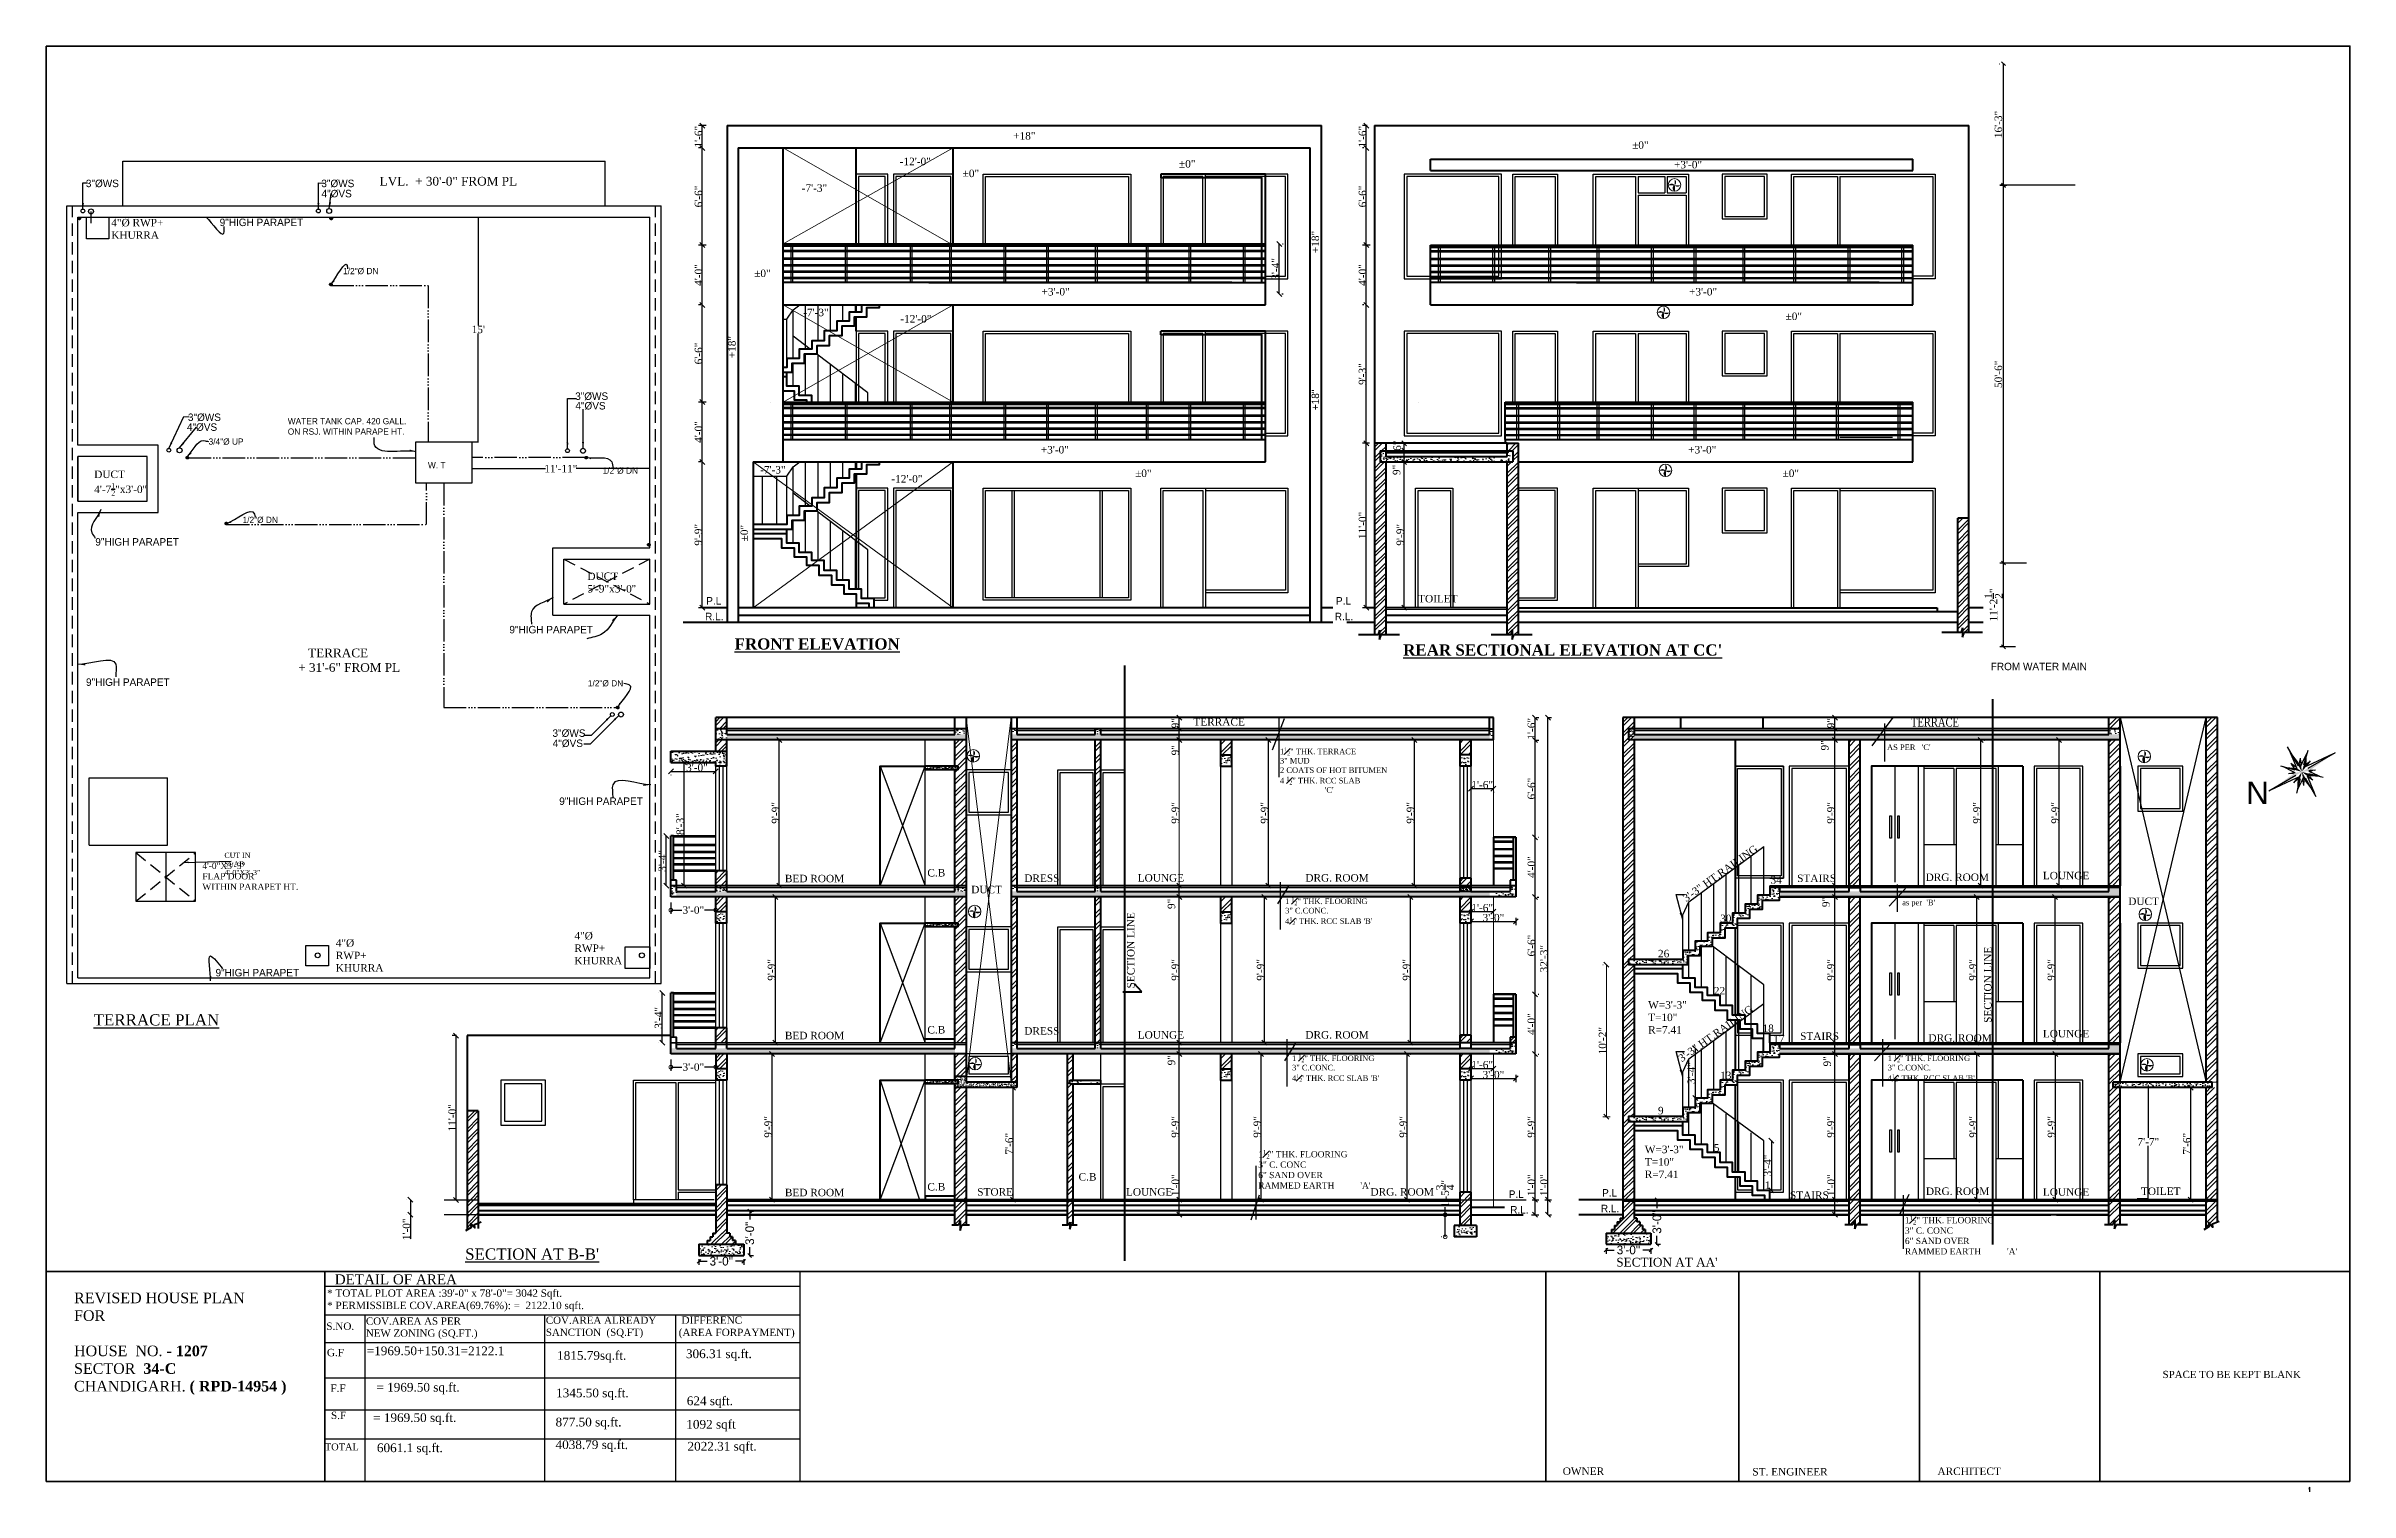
# Model space of a CAD drawing. Header units: feet. Extents: x 37458 to 42412, y -3338 to -325.
# Drawn here: x 39687 to 41535, y -1486 to -325 of the extents above; entities that cross this region are included whole.
import ezdxf

# ---------------------------------------------------------------- set-up
doc = ezdxf.new("R2010")
doc.units = ezdxf.units.FT
doc.header["$MEASUREMENT"] = 0
doc.header["$PDMODE"] = 35
doc.header["$PDSIZE"] = 8
doc.linetypes.add('ACAD_ISO06W100', pattern=[36, 24, -3, 0, -3, 0, -3, 0, -3])
doc.linetypes.add('DASHED2', pattern=[0.375, 0.25, -0.125])
doc.layers.get('0').update_dxf_attribs({"color": 34, "lineweight": 25})
doc.layers.get('Defpoints').update_dxf_attribs({"color": 52})
for name, color, linetype, lineweight in [('B WALL', 203, 'Continuous', 25), ('BLK_1_FLR_2_KITCHEN', 7, 'Continuous', 0), ('BLK_1_STAIR_HEADROOM', 7, 'Continuous', 0), ('dim', 161, 'Continuous', 25), ('dimensiom', 35, 'Continuous', 25), ('dimension', 203, 'Continuous', 25), ('fresh water', 171, 'ACAD_ISO06W100', 30), ('HAT', 8, 'Continuous', 13), ('HATCH', 254, 'Continuous', 13), ('Jonry', 243, 'Continuous', 20), ('PROJECTION', 21, 'DASHED2', 25), ('RAILING', 113, 'Continuous', 25), ('SEAL', 102, 'Continuous', 35), ('seal n', 153, 'Continuous', 25), ('Sewer', 30, 'Continuous', 25), ('TEXT', 7, 'Continuous', 30), ('WAII', 1, 'Continuous', 50), ('wall', 1, 'Continuous', 50), ('walls', 1, 'Continuous', 50), ('WIN', 141, 'Continuous', 25)]:
    doc.layers.add(name, color=color, linetype=linetype, lineweight=lineweight)
for name, color, linetype, plot in [('BLK_1_FLR_0_KITCHEN', 1, 'Continuous', False), ('BLK_1_FLR_0_REGULAR_ROOM_1', 1, 'Continuous', False), ('BLK_1_FLR_0_REGULAR_ROOM_2', 1, 'Continuous', False), ('BLK_1_FLR_0_REGULAR_ROOM_3', 1, 'Continuous', False), ('BLK_1_FLR_0_REGULAR_ROOM_4', 1, 'Continuous', False), ('BLK_1_FLR_0_REGULAR_ROOM_5', 1, 'Continuous', False), ('BLK_1_FLR_0_WC_BATH_HT', 3, 'Continuous', False), ('BLK_1_FLR_1_KITCHEN', 4, 'Continuous', False), ('BLK_1_FLR_1_REGULAR_ROOM_1', 1, 'Continuous', False), ('BLK_1_FLR_1_REGULAR_ROOM_2', 1, 'Continuous', False), ('BLK_1_FLR_1_REGULAR_ROOM_3', 1, 'Continuous', False), ('BLK_1_FLR_1_REGULAR_ROOM_4', 1, 'Continuous', False), ('BLK_1_FLR_1_REGULAR_ROOM_5', 1, 'Continuous', False), ('BLK_1_FLR_2_REGULAR_ROOM_1', 1, 'Continuous', False), ('BLK_1_FLR_2_REGULAR_ROOM_2', 1, 'Continuous', False), ('BLK_1_FLR_2_REGULAR_ROOM_3', 1, 'Continuous', False), ('BLK_1_FLR_2_REGULAR_ROOM_4', 1, 'Continuous', False), ('BLK_1_FLR_2_REGULAR_ROOM_5', 1, 'Continuous', False), ('BLK_1_HT_OF_BLDG', 5, 'Continuous', False), ('BLK_1_PARAPET_HT', 2, 'Continuous', False)]:
    doc.layers.add(name, color=color, linetype=linetype, plot=plot)
doc.layers.add('BLK_1_PLINTH_HEIGHT', color=7, linetype='Continuous')
doc.layers.add('BLK_1_TERRACESERVICE_UTILITYDISTANCE', color=37, linetype='Continuous', true_color=0x7f5f3f)
doc.styles.add("4''", font='romai___.ttf', dxfattribs={"height": 7})
doc.styles.add('ARIEL', font='arial.ttf', dxfattribs={"width": 0.8, "height": 9})
doc.styles.add('FINAL SITE PLAN', font='romai___.ttf', dxfattribs={"height": 7})
doc.styles.get("Standard").update_dxf_attribs({"font": 'times.ttf', "height": 6})
doc.dimstyles.new('arrow', dxfattribs={"dimtxt": 6, "dimasz": 4, "dimexe": 3, "dimexo": 6, "dimgap": 0, "dimtad": 1, "dimzin": 3, "dimdsep": 46, "dimlunit": 4, "dimtxsty": 'Standard', "dimblk": 'OBLIQUE', "dimcen": 12, "dimclrd": 7, "dimclre": 256, "dimclrt": 7, "dimadec": 0, "dimazin": 0, "dimtfac": 1, "dimtofl": 0, "dimtmove": 0, "dimatfit": 3, "dimfxl": 3, "dimfxlon": 1, "dimtolj": 1, "dimtzin": 0, "dimlwd": -1, "dimlwe": -1, "dimarcsym": 0})
doc.dimstyles.new('plan dim', dxfattribs={"dimtxt": 6, "dimasz": 6, "dimexe": 3, "dimexo": 9, "dimgap": 1, "dimtad": 0, "dimdec": 3, "dimzin": 3, "dimdsep": 46, "dimlunit": 4, "dimtxsty": 'Standard', "dimblk": 'DOTSMALL', "dimcen": 12, "dimclrd": 256, "dimclre": 256, "dimclrt": 3, "dimadec": 0, "dimazin": 0, "dimtfac": 1, "dimtdec": 3, "dimtofl": 0, "dimtmove": 0, "dimatfit": 3, "dimldrblk": 'OPEN30', "dimfxl": 6, "dimfxlon": 1, "dimtolj": 1, "dimtzin": 0, "dimlwd": -1, "dimlwe": -1, "dimarcsym": 0})
doc.dimstyles.new('PLANS', dxfattribs={"dimtxt": 6, "dimasz": 3, "dimexe": 3, "dimexo": 3, "dimgap": 1, "dimtad": 0, "dimzin": 3, "dimdsep": 46, "dimlunit": 4, "dimtxsty": 'FINAL SITE PLAN', "dimblk": 'OBLIQUE', "dimcen": 12, "dimclrd": 256, "dimclre": 256, "dimclrt": 256, "dimadec": 0, "dimazin": 0, "dimtfac": 1, "dimtofl": 0, "dimtmove": 0, "dimatfit": 3, "dimfxl": 3, "dimfxlon": 1, "dimtolj": 1, "dimtzin": 0, "dimlwd": -1, "dimlwe": -1, "dimarcsym": 0})
doc.dimstyles.new('SITE PLAN', dxfattribs={"dimtxt": 5, "dimasz": 3, "dimexe": 3, "dimexo": 9, "dimgap": 1, "dimtad": 1, "dimlfac": 2, "dimzin": 3, "dimdsep": 46, "dimlunit": 4, "dimtxsty": 'Standard', "dimblk": 'OBLIQUE', "dimcen": 12, "dimclrd": 4, "dimclre": 4, "dimclrt": 4, "dimadec": 0, "dimazin": 0, "dimtfac": 1, "dimtofl": 0, "dimtmove": 0, "dimatfit": 3, "dimldrblk": 'OPEN30', "dimfxl": 3, "dimtolj": 1, "dimtzin": 0, "dimlwd": -1, "dimlwe": -1, "dimarcsym": 0})
doc.dimstyles.get("Standard").update_dxf_attribs({"dimtxt": 0.18, "dimasz": 0.18, "dimexe": 0.18, "dimexo": 0.0625, "dimgap": 0.09, "dimtad": 0, "dimtih": 1, "dimtoh": 1, "dimdec": 1, "dimzin": 0, "dimdsep": 46, "dimlunit": 4, "dimtxsty": 'Standard', "dimcen": 0.09, "dimadec": 0, "dimazin": 0, "dimtfac": 1, "dimtdec": 1, "dimtofl": 0, "dimtmove": 0, "dimatfit": 3, "dimfxl": 1, "dimtolj": 1, "dimtzin": 0, "dimarcsym": 0})
pattern_1 = [(45, (0, -0.24), (-4.2426407, 4.2426407), []), (45, (2.8284, -0.24), (-4.2426407, 4.2426407), [])]
pattern_2 = [(50, (0, -0.24), (7.1726018, -0.62752135), [0.75, -8.25]), (355, (0, -0.24), (-1.3875133, 7.5219213), [0.6, -6.6]), (100.4514, (0.598, -0.292), (5.7850938, 6.8943954), [0.6374019, -7.0114211]), (46.1842, (0, 1.76), (10.6724105, -1.6551901), [1.125, -12.375]), (96.6356, (0.889, 1.622), (9.346627, 9.7411787), [0.956103, -10.51713]), (351.1842, (0, 1.76), (9.3466195, 9.741186), [0.9, -9.9]), (21, (1, 1.26), (5.9690705, -4.0261889), [0.75, -8.25]), (326, (1, 1.26), (2.4331533, 7.2515005), [0.6, -6.6]), (71.4514, (1.4974, 0.9245), (8.4022263, 3.225305), [0.6374019, -7.0114211]), (37.5, (0, -0.24), (0.12159855, 3.32893854), [0, -6.52, 0, -6.7, 0, -6.625]), (7.5, (0, -0.24), (2.63069537, 3.94411712), [0, -3.82, 0, -6.37, 0, -2.525]), (327.5, (-2.23, -0.24), (5.33822436, -0.22554872), [0, -2.5, 0, -7.8, 0, -10.35]), (317.5, (-3.23, -0.24), (5.8318617, 1.0010498), [0, -3.25, 0, -5.18, 0, -7.35])]
pattern_3 = [(45, (545.4686, 1150.455), (-4.2426407, 4.2426407), []), (45, (548.297, 1150.455), (-4.2426407, 4.2426407), [])]
pattern_4 = [(50, (545.4686, 1150.455), (7.1726018, -0.62752135), [0.75, -8.25]), (355, (545.4686, 1150.455), (-1.3875133, 7.5219213), [0.6, -6.6]), (100.4514, (546.066, 1150.4026), (5.7850938, 6.8943954), [0.6374019, -7.0114211]), (46.1842, (545.469, 1152.455), (10.6724105, -1.6551901), [1.125, -12.375]), (96.6356, (546.358, 1152.317), (9.346627, 9.7411787), [0.956103, -10.51713]), (351.1842, (545.469, 1152.455), (9.3466195, 9.741186), [0.9, -9.9]), (21, (546.4686, 1151.955), (5.9690705, -4.0261889), [0.75, -8.25]), (326, (546.4686, 1151.955), (2.4331533, 7.2515005), [0.6, -6.6]), (71.4514, (546.966, 1151.6194), (8.4022263, 3.225305), [0.6374019, -7.0114211]), (37.5, (545.4686, 1150.455), (0.12159855, 3.32893854), [0, -6.52, 0, -6.7, 0, -6.625]), (7.5, (545.4686, 1150.455), (2.63069537, 3.94411712), [0, -3.82, 0, -6.37, 0, -2.525]), (327.5, (543.2386, 1150.455), (5.33822436, -0.22554872), [0, -2.5, 0, -7.8, 0, -10.35]), (317.5, (542.2386, 1150.455), (5.8318617, 1.0010498), [0, -3.25, 0, -5.18, 0, -7.35])]
pattern_5 = [(50, (545.4686, 1024.455), (7.1726018, -0.62752135), [0.75, -8.25]), (355, (545.4686, 1024.455), (-1.3875133, 7.5219213), [0.6, -6.6]), (100.4514, (546.066, 1024.4026), (5.7850938, 6.8943954), [0.6374019, -7.0114211]), (46.1842, (545.469, 1026.455), (10.6724105, -1.6551901), [1.125, -12.375]), (96.6356, (546.358, 1026.317), (9.346627, 9.7411787), [0.956103, -10.51713]), (351.1842, (545.469, 1026.455), (9.3466195, 9.741186), [0.9, -9.9]), (21, (546.4686, 1025.955), (5.9690705, -4.0261889), [0.75, -8.25]), (326, (546.4686, 1025.955), (2.4331533, 7.2515005), [0.6, -6.6]), (71.4514, (546.966, 1025.6194), (8.4022263, 3.225305), [0.6374019, -7.0114211]), (37.5, (545.4686, 1024.455), (0.12159855, 3.32893854), [0, -6.52, 0, -6.7, 0, -6.625]), (7.5, (545.4686, 1024.455), (2.63069537, 3.94411712), [0, -3.82, 0, -6.37, 0, -2.525]), (327.5, (543.2386, 1024.455), (5.33822436, -0.22554872), [0, -2.5, 0, -7.8, 0, -10.35]), (317.5, (542.2386, 1024.455), (5.8318617, 1.0010498), [0, -3.25, 0, -5.18, 0, -7.35])]
pattern_6 = [(50, (546.9686, 1276.455), (7.1726018, -0.62752135), [0.75, -8.25]), (355, (546.9686, 1276.455), (-1.3875133, 7.5219213), [0.6, -6.6]), (100.4514, (547.566, 1276.4026), (5.7850938, 6.8943954), [0.6374019, -7.0114211]), (46.1842, (546.969, 1278.455), (10.6724105, -1.6551901), [1.125, -12.375]), (96.6356, (547.858, 1278.317), (9.346627, 9.7411787), [0.956103, -10.51713]), (351.1842, (546.969, 1278.455), (9.3466195, 9.741186), [0.9, -9.9]), (21, (547.9686, 1277.955), (5.9690705, -4.0261889), [0.75, -8.25]), (326, (547.9686, 1277.955), (2.4331533, 7.2515005), [0.6, -6.6]), (71.4514, (548.466, 1277.6194), (8.4022263, 3.225305), [0.6374019, -7.0114211]), (37.5, (546.9686, 1276.455), (0.12159855, 3.32893854), [0, -6.52, 0, -6.7, 0, -6.625]), (7.5, (546.9686, 1276.455), (2.63069537, 3.94411712), [0, -3.82, 0, -6.37, 0, -2.525]), (327.5, (544.7386, 1276.455), (5.33822436, -0.22554872), [0, -2.5, 0, -7.8, 0, -10.35]), (317.5, (543.7386, 1276.455), (5.8318617, 1.0010498), [0, -3.25, 0, -5.18, 0, -7.35])]
pattern_7 = [(50, (548.4686, 1150.455), (3.58630091, -0.31376067), [0.375, -4.125]), (355, (548.4686, 1150.455), (-0.69375667, 3.76096067), [0.3, -3.3]), (100.4514, (548.7674, 1150.4287), (2.8925469, 3.4471977), [0.31870095, -3.50571056]), (46.1842, (548.4686, 1151.455), (5.33620524, -0.82759507), [0.5625, -6.1875]), (96.6356, (548.9133, 1151.386), (4.6733135, 4.87058935), [0.47805144, -5.258565]), (351.1842, (548.4686, 1151.455), (4.6733097, 4.870593), [0.45, -4.95]), (21, (548.9686, 1151.205), (2.98453526, -2.01309445), [0.375, -4.125]), (326, (548.9686, 1151.205), (1.21657666, 3.62575023), [0.3, -3.3]), (71.4514, (549.2173, 1151.037), (4.20111314, 1.61265248), [0.31870095, -3.50571056]), (37.5, (548.4686, 1150.4549), (0.060799277, 1.66446927), [0, -3.26, 0, -3.35, 0, -3.3125]), (7.5, (548.4686, 1150.4549), (1.31534769, 1.97205856), [0, -1.91, 0, -3.185, 0, -1.2625]), (327.5, (547.3536, 1150.4549), (2.66911218, -0.11277436), [0, -1.25, 0, -3.9, 0, -5.175]), (317.5, (546.8536, 1150.455), (2.91593085, 0.50052491), [0, -1.625, 0, -2.59, 0, -3.675])]
pattern_8 = [(50, (548.4686, 1024.455), (3.58630091, -0.31376067), [0.375, -4.125]), (355, (548.4686, 1024.455), (-0.69375667, 3.76096067), [0.3, -3.3]), (100.4514, (548.7674, 1024.4287), (2.8925469, 3.4471977), [0.31870095, -3.50571056]), (46.1842, (548.4686, 1025.455), (5.33620524, -0.82759507), [0.5625, -6.1875]), (96.6356, (548.9133, 1025.386), (4.6733135, 4.87058935), [0.47805144, -5.258565]), (351.1842, (548.4686, 1025.455), (4.6733097, 4.870593), [0.45, -4.95]), (21, (548.9686, 1025.205), (2.98453526, -2.01309445), [0.375, -4.125]), (326, (548.9686, 1025.205), (1.21657666, 3.62575023), [0.3, -3.3]), (71.4514, (549.2173, 1025.037), (4.20111314, 1.61265248), [0.31870095, -3.50571056]), (37.5, (548.4686, 1024.4549), (0.060799277, 1.66446927), [0, -3.26, 0, -3.35, 0, -3.3125]), (7.5, (548.4686, 1024.4549), (1.31534769, 1.97205856), [0, -1.91, 0, -3.185, 0, -1.2625]), (327.5, (547.3536, 1024.4549), (2.66911218, -0.11277436), [0, -1.25, 0, -3.9, 0, -5.175]), (317.5, (546.8536, 1024.455), (2.91593085, 0.50052491), [0, -1.625, 0, -2.59, 0, -3.675])]
pattern_9 = [(50, (548.4686, 898.455), (3.58630091, -0.31376067), [0.375, -4.125]), (355, (548.4686, 898.455), (-0.69375667, 3.76096067), [0.3, -3.3]), (100.4514, (548.7674, 898.4287), (2.8925469, 3.4471977), [0.31870095, -3.50571056]), (46.1842, (548.4686, 899.455), (5.33620524, -0.82759507), [0.5625, -6.1875]), (96.6356, (548.9133, 899.386), (4.6733135, 4.87058935), [0.47805144, -5.258565]), (351.1842, (548.4686, 899.455), (4.6733097, 4.870593), [0.45, -4.95]), (21, (548.9686, 899.205), (2.98453526, -2.01309445), [0.375, -4.125]), (326, (548.9686, 899.205), (1.21657666, 3.62575023), [0.3, -3.3]), (71.4514, (549.2173, 899.037), (4.20111314, 1.61265248), [0.31870095, -3.50571056]), (37.5, (548.4686, 898.4549), (0.060799277, 1.66446927), [0, -3.26, 0, -3.35, 0, -3.3125]), (7.5, (548.4686, 898.4549), (1.31534769, 1.97205856), [0, -1.91, 0, -3.185, 0, -1.2625]), (327.5, (547.3536, 898.4549), (2.66911218, -0.11277436), [0, -1.25, 0, -3.9, 0, -5.175]), (317.5, (546.8536, 898.455), (2.91593085, 0.50052491), [0, -1.625, 0, -2.59, 0, -3.675])]
pattern_10 = [(50, (545.4686, 1150.695), (7.1726018, -0.62752135), [0.75, -8.25]), (355, (545.4686, 1150.695), (-1.3875133, 7.5219213), [0.6, -6.6]), (100.4514, (546.066, 1150.6426), (5.7850938, 6.8943954), [0.6374019, -7.0114211]), (46.1842, (545.469, 1152.695), (10.6724105, -1.6551901), [1.125, -12.375]), (96.6356, (546.358, 1152.557), (9.346627, 9.7411787), [0.956103, -10.51713]), (351.1842, (545.469, 1152.695), (9.3466195, 9.741186), [0.9, -9.9]), (21, (546.4686, 1152.195), (5.9690705, -4.0261889), [0.75, -8.25]), (326, (546.4686, 1152.195), (2.4331533, 7.2515005), [0.6, -6.6]), (71.4514, (546.966, 1151.8594), (8.4022263, 3.225305), [0.6374019, -7.0114211]), (37.5, (545.4686, 1150.695), (0.12159855, 3.32893854), [0, -6.52, 0, -6.7, 0, -6.625]), (7.5, (545.4686, 1150.695), (2.63069537, 3.94411712), [0, -3.82, 0, -6.37, 0, -2.525]), (327.5, (543.2386, 1150.695), (5.33822436, -0.22554872), [0, -2.5, 0, -7.8, 0, -10.35]), (317.5, (542.2386, 1150.695), (5.8318617, 1.0010498), [0, -3.25, 0, -5.18, 0, -7.35])]
pattern_11 = [(45, (545.4686, 1024.455), (-4.2426407, 4.2426407), []), (45, (548.297, 1024.455), (-4.2426407, 4.2426407), [])]
pattern_12 = [(45, (-21086.83482, -10676.25568), (-0.08838834765, 0.08838834765), [])]
pattern_13 = [(50, (-2351.846, -0.24), (7.1726018, -0.62752135), [0.75, -8.25]), (355, (-2351.846, -0.24), (-1.3875133, 7.5219213), [0.6, -6.6]), (100.4514, (-2351.2484, -0.292), (5.7850938, 6.8943954), [0.6374019, -7.0114211]), (46.1842, (-2351.846, 1.76), (10.6724105, -1.6551901), [1.125, -12.375]), (96.6356, (-2350.957, 1.622), (9.346627, 9.7411787), [0.956103, -10.51713]), (351.1842, (-2351.846, 1.76), (9.3466195, 9.741186), [0.9, -9.9]), (21, (-2350.846, 1.26), (5.9690705, -4.0261889), [0.75, -8.25]), (326, (-2350.846, 1.26), (2.4331533, 7.2515005), [0.6, -6.6]), (71.4514, (-2350.349, 0.9245), (8.4022263, 3.225305), [0.6374019, -7.0114211]), (37.5, (-2351.846, -0.24), (0.12159855, 3.32893854), [0, -6.52, 0, -6.7, 0, -6.625]), (7.5, (-2351.846, -0.24), (2.63069537, 3.94411712), [0, -3.82, 0, -6.37, 0, -2.525]), (327.5, (-2354.076, -0.24), (5.33822436, -0.22554872), [0, -2.5, 0, -7.8, 0, -10.35]), (317.5, (-2355.076, -0.24), (5.8318617, 1.0010498), [0, -3.25, 0, -5.18, 0, -7.35])]
pattern_14 = [(50, (-2351.846, -126.24), (7.1726018, -0.62752135), [0.75, -8.25]), (355, (-2351.846, -126.24), (-1.3875133, 7.5219213), [0.6, -6.6]), (100.4514, (-2351.2484, -126.292), (5.7850938, 6.8943954), [0.6374019, -7.0114211]), (46.1842, (-2351.846, -124.24), (10.6724105, -1.6551901), [1.125, -12.375]), (96.6356, (-2350.957, -124.378), (9.346627, 9.7411787), [0.956103, -10.51713]), (351.1842, (-2351.846, -124.24), (9.3466195, 9.741186), [0.9, -9.9]), (21, (-2350.846, -124.74), (5.9690705, -4.0261889), [0.75, -8.25]), (326, (-2350.846, -124.74), (2.4331533, 7.2515005), [0.6, -6.6]), (71.4514, (-2350.349, -125.0755), (8.4022263, 3.225305), [0.6374019, -7.0114211]), (37.5, (-2351.846, -126.24), (0.12159855, 3.32893854), [0, -6.52, 0, -6.7, 0, -6.625]), (7.5, (-2351.846, -126.24), (2.63069537, 3.94411712), [0, -3.82, 0, -6.37, 0, -2.525]), (327.5, (-2354.076, -126.24), (5.33822436, -0.22554872), [0, -2.5, 0, -7.8, 0, -10.35]), (317.5, (-2355.076, -126.24), (5.8318617, 1.0010498), [0, -3.25, 0, -5.18, 0, -7.35])]
pattern_15 = [(50, (-2351.846, -252.24), (7.1726018, -0.62752135), [0.75, -8.25]), (355, (-2351.846, -252.24), (-1.3875133, 7.5219213), [0.6, -6.6]), (100.4514, (-2351.2484, -252.292), (5.7850938, 6.8943954), [0.6374019, -7.0114211]), (46.1842, (-2351.846, -250.24), (10.6724105, -1.6551901), [1.125, -12.375]), (96.6356, (-2350.957, -250.378), (9.346627, 9.7411787), [0.956103, -10.51713]), (351.1842, (-2351.846, -250.24), (9.3466195, 9.741186), [0.9, -9.9]), (21, (-2350.846, -250.74), (5.9690705, -4.0261889), [0.75, -8.25]), (326, (-2350.846, -250.74), (2.4331533, 7.2515005), [0.6, -6.6]), (71.4514, (-2350.349, -251.0755), (8.4022263, 3.225305), [0.6374019, -7.0114211]), (37.5, (-2351.846, -252.24), (0.12159855, 3.32893854), [0, -6.52, 0, -6.7, 0, -6.625]), (7.5, (-2351.846, -252.24), (2.63069537, 3.94411712), [0, -3.82, 0, -6.37, 0, -2.525]), (327.5, (-2354.076, -252.24), (5.33822436, -0.22554872), [0, -2.5, 0, -7.8, 0, -10.35]), (317.5, (-2355.076, -252.24), (5.8318617, 1.0010498), [0, -3.25, 0, -5.18, 0, -7.35])]
pattern_16 = [(45, (-2351.846, -0.24), (-4.7729708, 4.7729708), []), (45, (-2348.664, -0.24), (-4.7729708, 4.7729708), [])]
pattern_17 = [(45, (-2351.846, -126.24), (-4.7729708, 4.7729708), []), (45, (-2348.664, -126.24), (-4.7729708, 4.7729708), [])]
pattern_18 = [(45, (-2351.846, -252.24), (-4.7729708, 4.7729708), []), (45, (-2348.664, -252.24), (-4.7729708, 4.7729708), [])]
pattern_19 = [(45, (0, -0.24), (-4.7729708, 4.7729708), []), (45, (3.182, -0.24), (-4.7729708, 4.7729708), [])]
pattern_20 = [(50, (-3e-11, -126.24), (7.1726018, -0.62752135), [0.75, -8.25]), (355, (-3e-11, -126.24), (-1.3875133, 7.5219213), [0.6, -6.6]), (100.4514, (0.598, -126.292), (5.7850938, 6.8943954), [0.6374019, -7.0114211]), (46.1842, (-3e-11, -124.24), (10.6724105, -1.6551901), [1.125, -12.375]), (96.6356, (0.889, -124.378), (9.346627, 9.7411787), [0.956103, -10.51713]), (351.1842, (-3e-11, -124.24), (9.3466195, 9.741186), [0.9, -9.9]), (21, (1, -124.74), (5.9690705, -4.0261889), [0.75, -8.25]), (326, (1, -124.74), (2.4331533, 7.2515005), [0.6, -6.6]), (71.4514, (1.4974, -125.0755), (8.4022263, 3.225305), [0.6374019, -7.0114211]), (37.5, (-3e-11, -126.24), (0.12159855, 3.32893854), [0, -6.52, 0, -6.7, 0, -6.625]), (7.5, (-3e-11, -126.24), (2.63069537, 3.94411712), [0, -3.82, 0, -6.37, 0, -2.525]), (327.5, (-2.23, -126.24), (5.33822436, -0.22554872), [0, -2.5, 0, -7.8, 0, -10.35]), (317.5, (-3.23, -126.24), (5.8318617, 1.0010498), [0, -3.25, 0, -5.18, 0, -7.35])]

msp = doc.modelspace()

# ---------------------------------------------------------------- texts
at = {"layer": 'fresh water', "ltscale": 0.75, "char_height": 5, "attachment_point": 1, "style": "4''"}
for s, insert, width in [('1/2"%%C DN', (39924.8981, -503.5104), 34.965431), ('3/4"%%C UP', (39816.9752, -640.3718), 34.965431), ('1/2"%%C DN', (40133.172, -663.6453), 34.965431), ('1/2"%%C DN', (39844.2327, -703.1736), 34.965431), ('1/2"%%C DN', (40121.2709, -834.3597), 34.593828)]:
    msp.add_mtext(s, dxfattribs=dict(at, insert=insert, width=width))
at = {"layer": 'fresh water', "ltscale": 0.5, "insert": (41246.9787, -820.3487, 4.5), "char_height": 6, "width": 89.978223, "attachment_point": 1, "style": "4''"}
msp.add_mtext('\\pt33.41;FROM WATER MAIN', dxfattribs=at)
at = {"layer": 'Sewer', "ltscale": 0.75, "char_height": 6, "attachment_point": 1, "style": "4''"}
for s, insert, width in [('3"%%CWS', (39718.506, -432.6767), 24.997945), ('3"%%CWS', (39907.4239, -432.6767), 24.997945), ('4"%%CVS', (39907.608, -440.8198), 24.997945), ('{\\fRomantic|b0|i0|c2|p2;4"%%C RWP+\\PKHURRA}', (39738.8852, -464.1235), 45.023158), ('3"%%CWS', (40111.1042, -603.4083), 24.997945), ('4"%%CVS', (39799.577, -628.246), 24.997945), ('3"%%CWS', (39800.3828, -620.3384), 24.997945), ('4"%%CVS', (40111.2883, -611.1086), 24.997945), ('3"%%CWS', (40092.9066, -873.8427), 24.997945), ('4"%%CVS', (40093.0908, -881.9859), 24.997945), ('{\\fRomantic|b0|i0|c2|p2;4"%%C RWP+\\PKHURRA}', (39919.0065, -1042.2668), 37.275361), ('{\\fRomantic|b0|i0|c2|p2;4"%%C RWP+\\PKHURRA}', (40110.5121, -1036.4342), 37.275361)]:
    msp.add_mtext(s, dxfattribs=dict(at, insert=insert, width=width))
at = {"layer": 'TEXT', "ltscale": 0.75}
for s, p in [('1815.79sq.ft.', (40096.6291, -1379.8173, -99.3484)), ('306.31 sq.ft.', (40199.9936, -1378.4633, -99.3484)), ('1345.50 sq.ft.', (40095.8207, -1409.8815, -67.1998)), ('624 sqft.', (40200.6775, -1416.2375, -88.9927)), ('877.50 sq.ft.', (40095.3832, -1433.2784, -67.1998)), ('1092 sqft', (40200.2927, -1435.0658, -60.0484)), ('4038.79 sq.ft.', (40095.3832, -1451.4251, -67.1998))]:
    msp.add_text(s, height=7, dxfattribs=at).set_placement(p)
at = {"layer": 'TEXT', "lineweight": 30, "ltscale": 0.75}
msp.add_text('OWNER', height=6, dxfattribs=at).set_placement((40903.519, -1472.1964, -6.0998))
at = {"layer": 'TEXT', "lineweight": 25, "attachment_point": 1, "style": "4''"}
for s, insert, char_height, width in [('\\A1;{\\fRomantic|b0|i0|c2|p2;+18"}', (40462.5686, -394.504, -91.7922), 6, 16.18907), ('\\A1;{\\fRomantic|b0|i0|c2|p2;%%P0"}', (40959.2133, -401.9592, 7.6399), 6, 11.124931), ('\\A1;{\\fRomantic|b0|i0|c2|p2;-12\'-0"}', (40371.5253, -415.0595, -91.7922), 6, 27.016491), ('\\A1;{\\fRomantic|b0|i0|c2|p2;%%P0"}', (40422.042, -424.6353, -91.7922), 6, 11.124931), ('\\A1;{\\fRomantic|b0|i0|c2|p2;%%P0"}', (40595.6335, -416.9104, -91.7922), 6, 11.124931), ('\\A1;{\\fRomantic|b0|i0|c2|p2;+3\'-0"}', (40992.7917, -417.627, 7.6399), 6, 27.016491), ('\\A1;{\\fRomantic|b0|i0|c2|p2;-7\'-3"}', (40292.8632, -436.3849, -91.7922), 6, 27.016491), ('\\A1;{\\fRomantic|b0|i0|c2|p2;%%P0"}', (40254.7445, -504.8142, -91.7922), 6, 11.124931), ('\\A1;{\\fRomantic|b0|i0|c2|p2;+3\'-0"}', (40485.3552, -519.596, -91.7922), 6, 27.016491), ('\\A1;{\\fRomantic|b0|i0|c2|p2;+3\'-0"}', (41004.8433, -519.596, 7.6399), 6, 27.016491), ('\\A1;{\\fRomantic|b0|i0|c2|p2;-7\'-3"}', (40294.055, -536.2239, -91.7922), 6, 27.016491), ('\\A1;{\\fRomantic|b0|i0|c2|p2;-12\'-0"}', (40371.9966, -541.3417, -91.7922), 6, 27.016491), ('\\A1;{\\fRomantic|b0|i0|c2|p2;%%P0"}', (41082.2913, -539.3162, 7.6399), 6, 11.124931), ('\\A1;{\\fRomantic|b0|i0|c2|p2;+3\'-0"}', (40484.722, -646.3921, -91.7922), 6, 27.016491), ('\\A1;{\\fRomantic|b0|i0|c2|p2;+3\'-0"}', (41004.21, -646.3921, 7.6399), 6, 27.016491), ('\\A1;{\\fRomantic|b0|i0|c2|p2;-7\'-3"}', (40259.5247, -662.4947, -91.7922), 6, 27.016491), ('\\A1;{\\fRomantic|b0|i0|c2|p2;%%P0"}', (40560.4089, -665.2927, -91.7922), 6, 11.124931), ('\\A1;{\\fRomantic|b0|i0|c2|p2;%%P0"}', (41079.897, -665.2927, 7.6399), 6, 11.124931), ('\\A1;{\\fRomantic|b0|i0|c2|p2;-12\'-0"}', (40364.795, -669.7676, -91.7922), 6, 27.016491), ('\\A1;P.L', (40216.3187, -767.6707, -187.4043), 6, 18.418094), ('\\A1;P.L', (40721.5758, -767.6707, -87.9722), 6, 18.418094), ('\\A1;R.L.', (40215.3466, -780.2451, -187.4043), 6, 18.418094), ('\\A1;R.L.', (40720.6038, -780.2451, -87.9722), 6, 18.418094), ("\\A1;{\\fRomantic|b0|i0|c2|p2;AS PER   'C'}", (41163.7234, -885.9621, -919.2556), 4.5, 45.706667), ('\\A1;{\\fRomantic|b0|i0|c2|p2;1\\H0.7x;\\S1#2;\\H1.429x;" THK. TERRACE \\P3" MUD \\P2 COATS OF HOT BITUMEN\\P4 \\H0.7x;\\S1#2;\\H1.429x;" THK. RCC SLAB\\P^I^I\'C\'}', (40676.6618, -888.4064, -448.39), 4.5, 88.157091), ('\\A1;{\\fRomantic|b0|i0|c2|p2;1 \\H0.7x;\\S1#2;\\H1.429x;" THK. FLOORING\\P3" C.CONC. \\P4\\H0.7x;\\S1#2;\\H1.429x;\' THK. RCC SLAB \'B\' }', (40680.7871, -1008.6506, -405.4198), 4.5, 75.4186), ("\\A1;{\\fRomantic|b0|i0|c2|p2;as per \\H1.001x; 'B' }", (41175.8973, -1010.5451, -902.6834), 4.5, 29.069459), ('\\A1;{\\fRomantic|b0|i0|c2|p2;1 \\H0.7x;\\S1#2;\\H1.429x;" THK. FLOORING\\P3" C.CONC. \\P4\\H0.7x;\\S1#2;\\H1.429x;\' THK. RCC SLAB \'B\' }', (40686.3468, -1134.6506, -489.5109), 4.5, 75.4186), ('\\A1;{\\fRomantic|b0|i0|c2|p2;1 \\H0.7x;\\S1#2;\\H1.429x;" THK. FLOORING\\P3" C.CONC. \\P4\\H0.7x;\\S1#2;\\H1.429x;\' THK. RCC SLAB \'B\' }', (41164.2845, -1134.6506, -914.7847), 4.5, 75.4186), ('\\A1;{\\fRomantic|b0|i0|c2|p2;1\\H0.7x;\\S1#2;\\H1.429x;" THK. FLOORING\\P3" C. CONC \\P6" SAND OVER\\PRAMMED EARTH^I^I\'A\'}', (40659.2343, -1211.3201, -770.1431), 5, 88.443586), ('\\A1;P.L', (40860.2272, -1243.8389, -1113.6488), 6, 18.418094), ('\\A1;R.L.', (40861.403, -1256.4133, -1113.6488), 6, 18.418094), ('\\A1;R.L.', (40934.1569, -1255.388, -1018.0367), 6, 18.418094), ('\\A1;P.L', (40935.129, -1242.8136, -1018.0367), 6, 18.418094), ('\\A1;{\\fRomantic|b0|i0|c2|p2;1\\H0.7x;\\S1#2;\\H1.429x;" THK. FLOORING\\P3" C. CONC \\P6" SAND OVER\\PRAMMED EARTH^I^I\'A\'}', (41178.0991, -1264.2368, -1126.6442), 5, 88.443586)]:
    msp.add_mtext(s, dxfattribs=dict(at, insert=insert, char_height=char_height, width=width))
at = {"layer": 'TEXT', "attachment_point": 1, "style": "4''"}
for s, insert, char_height, width in [('\\A1;{\\fRomantic|b0|i0|c2|p2;     LVL.  + 30\'-0" FROM PL}', (39941.0044, -430.3982), 7, 128.301852), ('\\A1;{\\H0.6667x;9"HIGH PARAPET}', (39825.8488, -463.9279), 9, 73.385063), ('\\A1;WATER TANK CAP. 420 GALL. \\PON RSJ. WITHIN PARAPE HT.', (39880.5108, -624.0071), 5, 103.980253), ('\\A1;W. T', (39992.9561, -659.2996), 5, 301.481481), ('\\A1;{\\H0.6667x;9"HIGH PARAPET}', (39726.0788, -720.3625), 9, 73.385063), ('\\A1;{\\H0.6667x;9"HIGH PARAPET}', (40058.3181, -790.7753), 9, 73.385063), ('\\A1;{\\fRomantic|b0|i0|c2|p2;     TERRACE\\P  + 31\'-6" FROM PL}', (39883.5891, -808.9964), 7, 99.042343), ('{\\fRomantic|b1|i0|c2|p2;\\LFRONT ELEVATION}', (40239.0116, -800.7915), 9, 137.556087), ("{\\fRomantic|b1|i0|c2|p2;\\LREAR SECTIONAL ELEVATION AT CC'}", (40775.4932, -805.6196), 9, 255.379552), ('\\A1;{\\H0.6667x;9"HIGH PARAPET}', (39718.6212, -832.9183), 9, 73.385063), ('\\A1;{\\H0.6667x;9"HIGH PARAPET}', (40098.316, -928.4687, 30.9954), 9, 73.385063), ('\\A1;{\\fRomantic|b0|i0|c2|p2;\\H0.7143x;4\'-0\\H1x;"\\H1x;X3\'-3"\\PFLAP DOOR\\PWITHIN PARAPET HT.}', (39811.9557, -980.9277), 7, 79.241852), ('\\A1;{\\H0.6667x;9"HIGH PARAPET}', (39822.5351, -1066.0973), 9, 73.385063), ("\\A1;{\\fRomantic|b0|i0|c2|p2;\\LSECTION AT B-B'}", (40022.8453, -1290.4447, -1225.9687), 9, 120.676461)]:
    msp.add_mtext(s, dxfattribs=dict(at, insert=insert, char_height=char_height, width=width))
at = {"layer": 'TEXT', "lineweight": 25, "char_height": 6, "attachment_point": 1, "rotation": 90, "style": "4''"}
for s, insert, width in [('\\A1;{\\fRomantic|b0|i0|c2|p2;+18"}', (40702.0132, -491.6196, -91.7922), 21.278312), ('\\A1;{\\fRomantic|b0|i0|c2|p2;+18"}', (40233.9796, -576.0117, -91.7922), 21.278312), ('\\A1;+18"', (40702.0132, -617.6196, -91.7922), 301.481481), ('\\A1;{\\fRomantic|b0|i0|c2|p2;%%P0"}', (40243.8179, -722.9763, -91.7922), 21.278312)]:
    msp.add_mtext(s, dxfattribs=dict(at, insert=insert, width=width))
at = {"layer": 'TEXT', "ltscale": 0.75, "attachment_point": 1}
for s, insert, char_height, width in [('\\A1;{\\H0.75x;DUCT\\P4\'-7\\H0.7x;\\S1/2;\\H1.429x;"x3\'-0\'\'}', (39725.1606, -666.1501), 8, 63.343534), ('\\A1;{\\H0.75x;DUCT\\P5\'-9\\H1x;"x3\'-0\'\'}', (40120.9034, -747.9604), 8, 63.343534), ('\\A1;{\\H0.75x;TERRACE}', (40607.164, -864.8566, 30.9954), 8, 62.875977), ('\\A1;{\\fArial|b0|i0|c0|p34;N}', (41451.9437, -915.7634, 7.1847), 18, 43.367587), ('\\A1;{\\H0.75x;CUT IN SLAB 4\'-0"X3\'-3"}', (39829.6713, -972.8753), 5.5, 31.815156), ('\\A1;{\\H0.75x;BED ROOM}', (40279.3749, -990.5464, -1048.0378), 8, 62.875977), ('\\A1;{\\H0.75x;C.B}', (40393.7144, -985.9188, -776.1438), 8, 17.226353), ('\\A1;{\\H0.75x;DRESS}', (40471.4427, -990.2588, 30.9954), 8, 35.519042), ('\\A1;{\\H0.75x;LOUNGE}', (40562.4886, -990.0148, -1048.0378), 8, 62.875977), ('\\A1;{\\H0.75x;DRG. ROOM}', (40697.0118, -990.0148, -1048.0378), 8, 62.875977), ('\\A1;{\\H0.75x;34}', (41070.3103, -991.6708, -1414.1523), 8, 3.423735), ('\\A1;{\\H0.75x;STAIRS}', (41091.6159, -990.3718, -1312.5128), 8, 39.195291), ('\\A1;{\\H0.75x;DRG. ROOM}', (41194.6994, -989.518, -1094.8054), 8, 53.017836), ('\\A1;{\\H0.75x;LOUNGE}', (41288.7699, -988.1712, -914.7847), 8, 43.367587), ('\\A1;{\\H0.75x;DUCT}', (40428.8827, -999.39, 30.9954), 8, 35.519042), ('\\A1;{\\H0.75x;DUCT}', (41357.2814, -1008.835, -914.7847), 8, 43.367587), ('\\A1;{\\H0.75x;30}', (41029.8038, -1022.5879, -1414.1523), 8, 3.423735), ('\\A1;{\\H0.75x;26}', (40979.9643, -1050.7789, -1414.1523), 8, 3.423735), ('\\A1;{\\H0.75x;22}', (41024.7794, -1080.6242, -1382.0775), 8, 3.423735), ('{\\LTERRACE PLAN}', (39724.7114, -1102.4622), 9, 114.619224), ('\\A1;{\\H0.75x;W=3\'-3"\\PT=10"\\PR=7.41}', (40972.0557, -1091.9764, -1312.5128), 8, 50.875977), ('\\A1;{\\H0.75x;BED ROOM}', (40279.3749, -1116.5464, -1029.4501), 8, 62.875977), ('\\A1;{\\H0.75x;C.B}', (40393.7144, -1111.9188, -757.5561), 8, 17.226353), ('\\A1;{\\H0.75x;DRESS}', (40471.4427, -1112.8361, 30.9954), 8, 35.519042), ('\\A1;{\\H0.75x;LOUNGE}', (40562.4886, -1116.0148, -1029.4501), 8, 62.875977), ('\\A1;{\\H0.75x;DRG. ROOM}', (40697.0118, -1116.0148, -1029.4501), 8, 62.875977), ('\\A1;{\\H0.75x;18}', (41063.8513, -1110.7305, -604.2542), 8, 3.423735), ('\\A1;{\\H0.75x;17}', (41072.4957, -1119.1099, -1312.5128), 8, 3.423735), ('\\A1;{\\H0.75x;STAIRS}', (41093.9962, -1117.0353, -993.1659), 8, 39.195291), ('\\A1;{\\H0.75x;DRG. ROOM}', (41196.9837, -1118.5402, -993.1659), 8, 53.017836), ('\\A1;{\\H0.75x;LOUNGE}', (41288.7699, -1115.0404, -914.7847), 8, 43.367587), ('\\A1;{\\H0.75x;13}', (41029.8038, -1148.5879, -1312.5128), 8, 3.423735), ('\\A1;{\\H0.75x;9}', (40979.9643, -1176.7789, -1312.5128), 8, 3.423735), ('\\A1;{\\H0.75x;W=3\'-3"\\PT=10"\\PR=7.41}', (40969.3832, -1207.9697, -1312.5128), 8, 50.875977), ('\\A1;{\\H0.75x;5}', (41024.7794, -1206.6242, -1280.438), 8, 3.423735), ('\\A1;{\\H0.75x;C.B}', (40393.7144, -1237.9188, -841.6472), 8, 17.226353), ('\\A1;{\\H0.75x;C.B}', (40515.0345, -1229.9509, -841.6472), 8, 17.226353), ('\\A1;{\\H0.75x;1}', (41065.5959, -1236.7305, -502.6148), 8, 3.423735), ('\\A1;{\\H0.75x;BED ROOM}', (40279.3749, -1242.5464, -1113.5412), 8, 62.875977), ('\\A1;{\\H0.75x;STORE}', (40433.7534, -1242.0479, 30.9954), 8, 35.519042), ('\\A1;{\\H0.75x;LOUNGE}', (40553.0601, -1242.0479, 30.9954), 8, 62.875977), ('\\A1;{\\H0.75x;DRG. ROOM}', (40749.2544, -1242.0148, -1113.5412), 8, 62.875977), ('\\A1;{\\H0.75x;STAIRS}', (41085.8426, -1244.6724, -891.5264), 8, 39.195291), ('\\A1;{\\H0.75x;DRG. ROOM}', (41194.9232, -1241.518, -891.5264), 8, 53.017836), ('\\A1;{\\H0.75x;LOUNGE}', (41288.7699, -1242.109, -914.7847), 8, 43.367587), ('\\A1;{\\H0.75x;TOILET}', (41367.4694, -1241.518, -891.5264), 8, 33.488986), ('DETAIL OF AREA', (39918.2269, -1311.2386, 0.5347), 8, 109.217861), ('REVISED HOUSE PLAN \\PFOR{\\fTimes New Roman|b1|i0|c0|p18; \\P\\P}HOUSE  NO. -{\\fTimes New Roman|b1|i0|c0|p18; 1207\\P}SECTOR  {\\fTimes New Roman|b1|i0|c0|p18;34-C\\P}CHANDIGARH. {\\fTimes New Roman|b1|i0|c0|p18;( RPD-14954} {\\fTimes New Roman|b1|i0|c0|p18;)}', (39709.0155, -1325.8976, -1.085), 8.5, 196.121013), ('* TOTAL PLOT AREA :39\'-0" x 78\'-0"= 3042 Sqft.\\P* PERMISSIBLE COV.AREA(69.76%): =  2122.10 sqft.', (39912.0987, -1323.3258, -41.975), 5.914746, 311.458535), ('COV.AREA AS PER \\PNEW ZONING (SQ.FT.)', (39943.2113, -1345.8192, -75.9471), 5.8, 105.092365), ('COV.AREA ALREADY SANCTION  (SQ.FT)', (40087.5827, -1345.1288, -75.9471), 5.8, 110.979847), (' DIFFERENC\\P(AREA FORPAYMENT)', (40194.2016, -1344.9873, -80.4248), 5.914746, 117.509513), ('S.NO.', (39911.448, -1349.8922, -75.9471), 5.91475, 44.848286), ('G.F', (39911.8956, -1371.0326, -75.9471), 5.91475, 25.476977), ('\\A1;=1969.50+150.31=2122.1 ', (39943.8811, -1369.1278, -75.9471), 7, 160.484639), ('F.F', (39914.7304, -1399.5875, -67.1998), 5.91475, 19.547783), ('\\A1; = 1969.50 sq.ft.', (39948.9932, -1398.3383, -67.1998), 7, 160.484639), ('SPACE TO BE KEPT BLANK', (41384.8168, -1388.6676), 5.8, 110.979847), ('S.F', (39915.1772, -1421.4433, -67.1998), 5.91475, 25.245929), ('\\A1;= 1969.50 sq.ft.', (39948.9932, -1422.7285, -67.1998), 7, 160.484639), ('TOTAL', (39910.2798, -1446.9645, -83.8073), 5.5, 41.89042), ('\\A1;6061.1 sq.ft.', (39952.0381, -1446.9341, -83.8073), 7, 160.484639), ('\\A1;2022.31 sqft.', (40201.2397, -1445.6852, -72.2572), 7, 160.484639), ('ARCHITECT', (41204.2304, -1466.2773, -8.8016), 6, 49.708724)]:
    msp.add_mtext(s, dxfattribs=dict(at, insert=insert, char_height=char_height, width=width))
at = {"layer": 'TEXT', "ltscale": 0.75, "insert": (40787.4786, -765.9429, 7.6399), "char_height": 8, "attachment_point": 1}
msp.add_mtext('\\A1;{\\H0.75x;TOILET}', dxfattribs=at)
at = {"layer": 'TEXT', "ltscale": 0.5, "insert": (41202.2376, -864.5804, -1000.9051), "char_height": 9, "width": 83.801825, "attachment_point": 2, "style": 'ARIEL'}
msp.add_mtext('\\A1;{\\fTimes New Roman|b0|i0|c0|p18;\\H0.7778x;TERRACE}', dxfattribs=at)
at = {"layer": 'TEXT', "char_height": 6, "width": 82.224509, "attachment_point": 1, "rotation": 35.569423, "style": "4''"}
for insert in [(40999.1203, -1007.6594, -1346.7837), (40995.5428, -1136.22, -1245.1442)]:
    msp.add_mtext('\\A1;{\\fRomantic|b0|i0|c2|p2;3\'-3" HT.RAILING}', dxfattribs=dict(at, insert=insert))
at = {"layer": 'TEXT', "ltscale": 0.75, "char_height": 8, "attachment_point": 1, "rotation": 90}
for insert, width in [((40553.8944, -1081.756, -1048.0378), 62.875977), ((41241.5653, -1109.4128, -914.7847), 65.366162)]:
    msp.add_mtext('\\A1;{\\H0.75x;SECTION LINE}', dxfattribs=dict(at, insert=insert, width=width))
at = {"layer": 'TEXT', "ltscale": 10, "insert": (40946.5061, -1297.9533, -1343.5083), "char_height": 7, "width": 88.091155, "attachment_point": 1}
msp.add_mtext("\\A1;SECTION AT AA'", dxfattribs=at)
at = {"layer": 'TEXT', "lineweight": 30, "ltscale": 0.75, "insert": (41055.7025, -1466.6655, 2.8799), "char_height": 6, "width": 98.172732, "attachment_point": 1}
msp.add_mtext('ST. ENGINEER ', dxfattribs=at)

# ---------------------------------------------------------------- blocks, each defined once
blk = doc.blocks.new('_Oblique')
at = {"layer": 'dimensiom', "color": 0, "lineweight": -2}
blk.add_line((-0.5, -0.5), (0.5, 0.5), dxfattribs=at)
blk = doc.blocks.new('*D171')
at = {"layer": 'Defpoints', "color": 0, "ltscale": 0.75, "transparency": 16777216}
for p in [(40213.1, -659.2), (40242, -659.2, 99.4), (40233, -776.2)]:
    blk.add_point(p, dxfattribs=at)
at = {"layer": 'dim', "ltscale": 0.75, "transparency": 16777216}
for p, q in [((40211.9, -659.2), (40210.1, -659.2)), ((40216.1, -776.2), (40210.1, -776.2))]:
    blk.add_line(p, q, dxfattribs=at)
at = {"layer": 'dim', "color": 7, "ltscale": 0.75, "transparency": 16777216}
blk.add_line((40213.1, -776.2), (40213.1, -659.2), dxfattribs=at)
at = {"layer": 'dim', "color": 7, "ltscale": 0.75, "transparency": 16777216, "xscale": 4, "yscale": 4, "zscale": 4}
for p, rotation in [((40213.1, -659.2), 90), ((40213.1, -776.2), 270)]:
    blk.add_blockref('_Oblique', p, dxfattribs=dict(at, rotation=rotation))
at = {"layer": 'dim', "color": 7, "ltscale": 0.75, "transparency": 16777216, "insert": (40210, -717.7), "char_height": 6, "attachment_point": 5, "rotation": 90}
blk.add_mtext('\\A1;9\'-9"', dxfattribs=at)
blk = doc.blocks.new('*D172')
at = {"layer": 'Defpoints', "color": 0, "ltscale": 0.75, "transparency": 16777216}
for p in [(40213.1, -611.2), (40242, -611.2), (40242, -659.2, 99.4)]:
    blk.add_point(p, dxfattribs=at)
at = {"layer": 'dim', "ltscale": 0.75, "transparency": 16777216}
for p, q in [((40216.1, -611.2), (40210.1, -611.2)), ((40211.9, -659.2), (40210.1, -659.2))]:
    blk.add_line(p, q, dxfattribs=at)
at = {"layer": 'dim', "color": 7, "ltscale": 0.75, "transparency": 16777216}
blk.add_line((40213.1, -659.2), (40213.1, -611.2), dxfattribs=at)
at = {"layer": 'dim', "color": 7, "ltscale": 0.75, "transparency": 16777216, "xscale": 4, "yscale": 4, "zscale": 4}
for p, rotation in [((40213.1, -611.2), 90), ((40213.1, -659.2), 270)]:
    blk.add_blockref('_Oblique', p, dxfattribs=dict(at, rotation=rotation))
at = {"layer": 'dim', "color": 7, "ltscale": 0.75, "transparency": 16777216, "insert": (40210.1, -635.2), "char_height": 6, "attachment_point": 5, "rotation": 90}
blk.add_mtext('\\A1;4\'-0"', dxfattribs=at)
blk = doc.blocks.new('*D173')
at = {"layer": 'Defpoints', "color": 0, "ltscale": 0.75, "transparency": 16777216}
for p in [(40213.1, -533.2), (40242, -533.2, 99.4), (40242, -611.2)]:
    blk.add_point(p, dxfattribs=at)
at = {"layer": 'dim', "ltscale": 0.75, "transparency": 16777216}
for p, q in [((40211.9, -533.2), (40210.1, -533.2)), ((40216.1, -611.2), (40210.1, -611.2))]:
    blk.add_line(p, q, dxfattribs=at)
at = {"layer": 'dim', "color": 7, "ltscale": 0.75, "transparency": 16777216}
blk.add_line((40213.1, -611.2), (40213.1, -533.2), dxfattribs=at)
at = {"layer": 'dim', "color": 7, "ltscale": 0.75, "transparency": 16777216, "xscale": 4, "yscale": 4, "zscale": 4}
for p, rotation in [((40213.1, -533.2), 90), ((40213.1, -611.2), 270)]:
    blk.add_blockref('_Oblique', p, dxfattribs=dict(at, rotation=rotation))
at = {"layer": 'dim', "color": 7, "ltscale": 0.75, "transparency": 16777216, "insert": (40210.1, -572.2), "char_height": 6, "attachment_point": 5, "rotation": 90}
blk.add_mtext('\\A1;6\'-6"', dxfattribs=at)
blk = doc.blocks.new('*D174')
at = {"layer": 'Defpoints', "color": 0, "ltscale": 0.75, "transparency": 16777216}
for p in [(40213.1, -485.2), (40242, -485.2), (40242, -533.2, 99.4)]:
    blk.add_point(p, dxfattribs=at)
at = {"layer": 'dim', "ltscale": 0.75, "transparency": 16777216}
for p, q in [((40216.1, -485.2), (40210.1, -485.2)), ((40211.9, -533.2), (40210.1, -533.2))]:
    blk.add_line(p, q, dxfattribs=at)
at = {"layer": 'dim', "color": 7, "ltscale": 0.75, "transparency": 16777216}
blk.add_line((40213.1, -533.2), (40213.1, -485.2), dxfattribs=at)
at = {"layer": 'dim', "color": 7, "ltscale": 0.75, "transparency": 16777216, "xscale": 4, "yscale": 4, "zscale": 4}
for p, rotation in [((40213.1, -485.2), 90), ((40213.1, -533.2), 270)]:
    blk.add_blockref('_Oblique', p, dxfattribs=dict(at, rotation=rotation))
at = {"layer": 'dim', "color": 7, "ltscale": 0.75, "transparency": 16777216, "insert": (40210.1, -509.2), "char_height": 6, "attachment_point": 5, "rotation": 90}
blk.add_mtext('\\A1;4\'-0"', dxfattribs=at)
blk = doc.blocks.new('*D175')
at = {"layer": 'Defpoints', "color": 0, "ltscale": 0.75, "transparency": 16777216}
for p in [(40213.1, -407.2), (40242, -407.2, 99.4), (40242, -485.2)]:
    blk.add_point(p, dxfattribs=at)
at = {"layer": 'dim', "ltscale": 0.75, "transparency": 16777216}
for p, q in [((40211.9, -407.2), (40210.1, -407.2)), ((40216.1, -485.2), (40210.1, -485.2))]:
    blk.add_line(p, q, dxfattribs=at)
at = {"layer": 'dim', "color": 7, "ltscale": 0.75, "transparency": 16777216}
blk.add_line((40213.1, -485.2), (40213.1, -407.2), dxfattribs=at)
at = {"layer": 'dim', "color": 7, "ltscale": 0.75, "transparency": 16777216, "xscale": 4, "yscale": 4, "zscale": 4}
for p, rotation in [((40213.1, -407.2), 90), ((40213.1, -485.2), 270)]:
    blk.add_blockref('_Oblique', p, dxfattribs=dict(at, rotation=rotation))
at = {"layer": 'dim', "color": 7, "ltscale": 0.75, "transparency": 16777216, "insert": (40210.1, -446.2), "char_height": 6, "attachment_point": 5, "rotation": 90}
blk.add_mtext('\\A1;6\'-6"', dxfattribs=at)
blk = doc.blocks.new('*D176')
at = {"layer": 'Defpoints', "color": 0, "ltscale": 0.75, "transparency": 16777216}
for p in [(40213.1, -389.2), (40233, -389.2), (40242, -407.2, 99.4)]:
    blk.add_point(p, dxfattribs=at)
at = {"layer": 'dim', "ltscale": 0.75, "transparency": 16777216}
for p, q in [((40216.1, -389.2), (40210.1, -389.2)), ((40211.9, -407.2), (40210.1, -407.2))]:
    blk.add_line(p, q, dxfattribs=at)
at = {"layer": 'dim', "color": 7, "ltscale": 0.75, "transparency": 16777216}
blk.add_line((40213.1, -407.2), (40213.1, -389.2), dxfattribs=at)
at = {"layer": 'dim', "color": 7, "ltscale": 0.75, "transparency": 16777216, "xscale": 4, "yscale": 4, "zscale": 4}
for p, rotation in [((40213.1, -389.2), 90), ((40213.1, -407.2), 270)]:
    blk.add_blockref('_Oblique', p, dxfattribs=dict(at, rotation=rotation))
at = {"layer": 'dim', "color": 7, "ltscale": 0.75, "transparency": 16777216, "insert": (40210.1, -398.2), "char_height": 6, "attachment_point": 5, "rotation": 90}
blk.add_mtext('\\A1;1\'-6"', dxfattribs=at)
blk = doc.blocks.new('*D177')
at = {"layer": 'Defpoints', "color": 0, "ltscale": 0.75, "transparency": 16777216}
for p in [(40745.9, -644.2), (40761.5, -644.2, 99.4), (40752.5, -776.2)]:
    blk.add_point(p, dxfattribs=at)
at = {"layer": 'dim', "ltscale": 0.75, "transparency": 16777216}
for p, q in [((40744, -644.2), (40742.9, -644.2)), ((40746.5, -776.2), (40742.9, -776.2))]:
    blk.add_line(p, q, dxfattribs=at)
at = {"layer": 'dim', "color": 7, "ltscale": 0.75, "transparency": 16777216}
blk.add_line((40745.9, -776.2), (40745.9, -644.2), dxfattribs=at)
at = {"layer": 'dim', "color": 7, "ltscale": 0.75, "transparency": 16777216, "xscale": 4, "yscale": 4, "zscale": 4}
for p, rotation in [((40745.9, -644.2), 90), ((40745.9, -776.2), 270)]:
    blk.add_blockref('_Oblique', p, dxfattribs=dict(at, rotation=rotation))
at = {"layer": 'dim', "color": 7, "ltscale": 0.75, "transparency": 16777216, "insert": (40742.9, -710.2), "char_height": 6, "attachment_point": 5, "rotation": 90}
blk.add_mtext('\\A1;11\'-0"', dxfattribs=at)
blk = doc.blocks.new('*D178')
at = {"layer": 'Defpoints', "color": 0, "ltscale": 0.75, "transparency": 16777216}
for p in [(40745.9, -533.2), (40761.5, -533.2, 99.4), (40761.5, -644.2, 8.4)]:
    blk.add_point(p, dxfattribs=at)
at = {"layer": 'dim', "ltscale": 0.75, "transparency": 16777216}
for p, q in [((40744, -533.2), (40742.9, -533.2)), ((40748.4, -644.2), (40742.9, -644.2))]:
    blk.add_line(p, q, dxfattribs=at)
at = {"layer": 'dim', "color": 7, "ltscale": 0.75, "transparency": 16777216}
blk.add_line((40745.9, -644.2), (40745.9, -533.2), dxfattribs=at)
at = {"layer": 'dim', "color": 7, "ltscale": 0.75, "transparency": 16777216, "xscale": 4, "yscale": 4, "zscale": 4}
for p, rotation in [((40745.9, -533.2), 90), ((40745.9, -644.2), 270)]:
    blk.add_blockref('_Oblique', p, dxfattribs=dict(at, rotation=rotation))
at = {"layer": 'dim', "color": 7, "ltscale": 0.75, "transparency": 16777216, "insert": (40742.9, -588.7), "char_height": 6, "attachment_point": 5, "rotation": 90}
blk.add_mtext('\\A1;9\'-3"', dxfattribs=at)
blk = doc.blocks.new('*D179')
at = {"layer": 'Defpoints', "color": 0, "ltscale": 0.75, "transparency": 16777216}
for p in [(40745.9, -485.2), (40761.5, -485.2), (40761.5, -533.2, 99.4)]:
    blk.add_point(p, dxfattribs=at)
at = {"layer": 'dim', "ltscale": 0.75, "transparency": 16777216}
for p, q in [((40748.9, -485.2), (40742.9, -485.2)), ((40744, -533.2), (40742.9, -533.2))]:
    blk.add_line(p, q, dxfattribs=at)
at = {"layer": 'dim', "color": 7, "ltscale": 0.75, "transparency": 16777216}
blk.add_line((40745.9, -533.2), (40745.9, -485.2), dxfattribs=at)
at = {"layer": 'dim', "color": 7, "ltscale": 0.75, "transparency": 16777216, "xscale": 4, "yscale": 4, "zscale": 4}
for p, rotation in [((40745.9, -485.2), 90), ((40745.9, -533.2), 270)]:
    blk.add_blockref('_Oblique', p, dxfattribs=dict(at, rotation=rotation))
at = {"layer": 'dim', "color": 7, "ltscale": 0.75, "transparency": 16777216, "insert": (40742.9, -509.2), "char_height": 6, "attachment_point": 5, "rotation": 90}
blk.add_mtext('\\A1;4\'-0"', dxfattribs=at)
blk = doc.blocks.new('*D180')
at = {"layer": 'Defpoints', "color": 0, "ltscale": 0.75, "transparency": 16777216}
for p in [(40745.9, -407.2), (40761.5, -407.2, 99.4), (40761.5, -485.2)]:
    blk.add_point(p, dxfattribs=at)
at = {"layer": 'dim', "ltscale": 0.75, "transparency": 16777216}
for p, q in [((40744, -407.2), (40742.9, -407.2)), ((40748.9, -485.2), (40742.9, -485.2))]:
    blk.add_line(p, q, dxfattribs=at)
at = {"layer": 'dim', "color": 7, "ltscale": 0.75, "transparency": 16777216}
blk.add_line((40745.9, -485.2), (40745.9, -407.2), dxfattribs=at)
at = {"layer": 'dim', "color": 7, "ltscale": 0.75, "transparency": 16777216, "xscale": 4, "yscale": 4, "zscale": 4}
for p, rotation in [((40745.9, -407.2), 90), ((40745.9, -485.2), 270)]:
    blk.add_blockref('_Oblique', p, dxfattribs=dict(at, rotation=rotation))
at = {"layer": 'dim', "color": 7, "ltscale": 0.75, "transparency": 16777216, "insert": (40742.9, -446.2), "char_height": 6, "attachment_point": 5, "rotation": 90}
blk.add_mtext('\\A1;6\'-6"', dxfattribs=at)
blk = doc.blocks.new('*D181')
at = {"layer": 'Defpoints', "color": 0, "ltscale": 0.75, "transparency": 16777216}
for p in [(40745.9, -389.2), (40752.5, -389.2), (40761.5, -407.2, 99.4)]:
    blk.add_point(p, dxfattribs=at)
at = {"layer": 'dim', "ltscale": 0.75, "transparency": 16777216}
for p, q in [((40746.5, -389.2), (40742.9, -389.2)), ((40744, -407.2), (40742.9, -407.2))]:
    blk.add_line(p, q, dxfattribs=at)
at = {"layer": 'dim', "color": 7, "ltscale": 0.75, "transparency": 16777216}
blk.add_line((40745.9, -407.2), (40745.9, -389.2), dxfattribs=at)
at = {"layer": 'dim', "color": 7, "ltscale": 0.75, "transparency": 16777216, "xscale": 4, "yscale": 4, "zscale": 4}
for p, rotation in [((40745.9, -389.2), 90), ((40745.9, -407.2), 270)]:
    blk.add_blockref('_Oblique', p, dxfattribs=dict(at, rotation=rotation))
at = {"layer": 'dim', "color": 7, "ltscale": 0.75, "transparency": 16777216, "insert": (40742.9, -398.2), "char_height": 6, "attachment_point": 5, "rotation": 90}
blk.add_mtext('\\A1;1\'-6"', dxfattribs=at)
blk = doc.blocks.new('*D359')
at = {"layer": 'Defpoints', "color": 0, "transparency": 16777216}
for p in [(40973, -1251.4, 31), (40979.1, -1251.4), (40975.6, -1287.1)]:
    blk.add_point(p, dxfattribs=at)
at = {"layer": 'dimensiom', "transparency": 16777216}
for p, q in [((40979.1, -1251.4), (40979.1, -1258.2)), ((40980.4, -1251.4), (40982.1, -1251.4)), ((40978.6, -1287.1), (40982.1, -1287.1)), ((40979.1, -1287.1), (40979.1, -1280.3))]:
    blk.add_line(p, q, dxfattribs=at)
at = {"layer": 'dimensiom', "transparency": 16777216, "xscale": 3, "yscale": 3, "zscale": 3}
for p, rotation in [((40979.1, -1251.4), 90), ((40979.1, -1287.1), 270)]:
    blk.add_blockref('_Oblique', p, dxfattribs=dict(at, rotation=rotation))
at = {"layer": 'dimensiom', "transparency": 16777216, "insert": (40979.1, -1269.3), "char_height": 7, "attachment_point": 5, "rotation": 90, "style": 'FINAL SITE PLAN'}
blk.add_mtext('\\A1;3\'-0"', dxfattribs=at)
blk = doc.blocks.new('*D360')
at = {"layer": 'Defpoints', "color": 0, "transparency": 16777216}
for p in [(40938.3, -1287.1), (40974.3, -1287.1), (40974.3, -1291.7)]:
    blk.add_point(p, dxfattribs=at)
at = {"layer": 'dimensiom', "transparency": 16777216}
for p, q in [((40938.3, -1290.1), (40938.3, -1294.7)), ((40938.3, -1291.7), (40944.9, -1291.7)), ((40974.3, -1291.7), (40967.7, -1291.7)), ((40974.3, -1290.1), (40974.3, -1294.7))]:
    blk.add_line(p, q, dxfattribs=at)
at = {"layer": 'dimensiom', "transparency": 16777216, "xscale": 3, "yscale": 3, "zscale": 3, "rotation": 180}
blk.add_blockref('_Oblique', (40938.3, -1291.7), dxfattribs=at)
at = {"layer": 'dimensiom', "transparency": 16777216, "xscale": 3, "yscale": 3, "zscale": 3}
blk.add_blockref('_Oblique', (40974.3, -1291.7), dxfattribs=at)
at = {"layer": 'dimensiom', "transparency": 16777216, "insert": (40956.3, -1291.7), "char_height": 7, "attachment_point": 5, "style": 'FINAL SITE PLAN'}
blk.add_mtext("\\A1;3'-0''", dxfattribs=at)
blk = doc.blocks.new('*D182')
at = {"layer": 'Defpoints', "color": 0, "ltscale": 0.75, "transparency": 16777216}
for p in [(41121.9, -1251.4), (41133.3, -1251.4), (41133.3, -1263.4)]:
    blk.add_point(p, dxfattribs=at)
at = {"layer": 'dimensiom', "color": 7, "ltscale": 0.75, "transparency": 16777216}
for p, q in [((41121.9, -1251.4), (41121.9, -1232)), ((41121.9, -1263.4), (41121.9, -1251.4))]:
    blk.add_line(p, q, dxfattribs=at)
at = {"layer": 'dimensiom', "ltscale": 0.75, "transparency": 16777216}
for p, q in [((41124.9, -1251.4), (41118.9, -1251.4)), ((41124.9, -1263.4), (41118.9, -1263.4))]:
    blk.add_line(p, q, dxfattribs=at)
at = {"layer": 'dimensiom', "color": 7, "ltscale": 0.75, "transparency": 16777216, "xscale": 4, "yscale": 4, "zscale": 4}
for p, rotation in [((41121.9, -1251.4), 90), ((41121.9, -1263.4), 270)]:
    blk.add_blockref('_Oblique', p, dxfattribs=dict(at, rotation=rotation))
at = {"layer": 'dimensiom', "color": 7, "ltscale": 0.75, "transparency": 16777216, "insert": (41118.8, -1239.7), "char_height": 6, "attachment_point": 5, "rotation": 90}
blk.add_mtext('\\A1;1\'-0"', dxfattribs=at)
blk = doc.blocks.new('*D183')
at = {"layer": 'Defpoints', "color": 0, "ltscale": 0.75, "transparency": 16777216}
for p in [(41121.9, -1134.4), (41133.3, -1134.4), (41133.3, -1251.4)]:
    blk.add_point(p, dxfattribs=at)
at = {"layer": 'dimensiom', "ltscale": 0.75, "transparency": 16777216}
for p, q in [((41124.9, -1134.4), (41118.9, -1134.4)), ((41124.9, -1251.4), (41118.9, -1251.4))]:
    blk.add_line(p, q, dxfattribs=at)
at = {"layer": 'dimensiom', "color": 7, "ltscale": 0.75, "transparency": 16777216}
blk.add_line((41121.9, -1251.4), (41121.9, -1134.4), dxfattribs=at)
at = {"layer": 'dimensiom', "color": 7, "ltscale": 0.75, "transparency": 16777216, "xscale": 4, "yscale": 4, "zscale": 4}
for p, rotation in [((41121.9, -1134.4), 90), ((41121.9, -1251.4), 270)]:
    blk.add_blockref('_Oblique', p, dxfattribs=dict(at, rotation=rotation))
at = {"layer": 'dimensiom', "color": 7, "ltscale": 0.75, "transparency": 16777216, "insert": (41118.8, -1192.9), "char_height": 6, "attachment_point": 5, "rotation": 90}
blk.add_mtext('\\A1;9\'-9"', dxfattribs=at)
blk = doc.blocks.new('*D184')
at = {"layer": 'Defpoints', "color": 0, "ltscale": 0.75, "transparency": 16777216}
for p in [(41121.9, -1125.4), (41133.3, -1125.4, -83.6), (41133.3, -1134.4)]:
    blk.add_point(p, dxfattribs=at)
at = {"layer": 'dimensiom', "ltscale": 0.75, "transparency": 16777216}
for p, q in [((41119.9, -1125.4), (41118.9, -1125.4)), ((41124.9, -1134.4), (41118.9, -1134.4))]:
    blk.add_line(p, q, dxfattribs=at)
at = {"layer": 'dimensiom', "color": 7, "ltscale": 0.75, "transparency": 16777216}
blk.add_line((41121.9, -1134.4), (41121.9, -1125.4), dxfattribs=at)
at = {"layer": 'dimensiom', "color": 7, "ltscale": 0.75, "transparency": 16777216, "xscale": 4, "yscale": 4, "zscale": 4}
for p, rotation in [((41121.9, -1125.4), 90), ((41121.9, -1134.4), 270)]:
    blk.add_blockref('_Oblique', p, dxfattribs=dict(at, rotation=rotation))
at = {"layer": 'dimensiom', "color": 7, "ltscale": 0.75, "transparency": 16777216, "insert": (41115.8, -1140.3), "char_height": 6, "attachment_point": 5, "rotation": 90}
blk.add_mtext('\\A1;9"', dxfattribs=at)
blk = doc.blocks.new('*D185')
at = {"layer": 'Defpoints', "color": 0, "ltscale": 0.75, "transparency": 16777216}
for p in [(41121.9, -1008.4), (41133.3, -1008.4, -83.6), (41133.3, -1125.4, -83.6)]:
    blk.add_point(p, dxfattribs=at)
at = {"layer": 'dimensiom', "ltscale": 0.75, "transparency": 16777216}
for p, q in [((41119.9, -1008.4), (41118.9, -1008.4)), ((41119.9, -1125.4), (41118.9, -1125.4))]:
    blk.add_line(p, q, dxfattribs=at)
at = {"layer": 'dimensiom', "color": 7, "ltscale": 0.75, "transparency": 16777216}
blk.add_line((41121.9, -1125.4), (41121.9, -1008.4), dxfattribs=at)
at = {"layer": 'dimensiom', "color": 7, "ltscale": 0.75, "transparency": 16777216, "xscale": 4, "yscale": 4, "zscale": 4}
for p, rotation in [((41121.9, -1008.4), 90), ((41121.9, -1125.4), 270)]:
    blk.add_blockref('_Oblique', p, dxfattribs=dict(at, rotation=rotation))
at = {"layer": 'dimensiom', "color": 7, "ltscale": 0.75, "transparency": 16777216, "insert": (41118.8, -1066.9), "char_height": 6, "attachment_point": 5, "rotation": 90}
blk.add_mtext('\\A1;9\'-9"', dxfattribs=at)
blk = doc.blocks.new('*D186')
at = {"layer": 'Defpoints', "color": 0, "ltscale": 0.75, "transparency": 16777216}
for p in [(41121.9, -999.4), (41132.6, -999.4, -68.5), (41133.3, -1008.4, -83.6)]:
    blk.add_point(p, dxfattribs=at)
at = {"layer": 'dimensiom', "ltscale": 0.75, "transparency": 16777216}
for p, q in [((41120.1, -999.4), (41118.9, -999.4)), ((41119.9, -1008.4), (41118.9, -1008.4))]:
    blk.add_line(p, q, dxfattribs=at)
at = {"layer": 'dimensiom', "color": 7, "ltscale": 0.75, "transparency": 16777216}
blk.add_line((41121.9, -1008.4), (41121.9, -999.4), dxfattribs=at)
at = {"layer": 'dimensiom', "color": 7, "ltscale": 0.75, "transparency": 16777216, "xscale": 4, "yscale": 4, "zscale": 4}
for p, rotation in [((41121.9, -999.4), 90), ((41121.9, -1008.4), 270)]:
    blk.add_blockref('_Oblique', p, dxfattribs=dict(at, rotation=rotation))
at = {"layer": 'dimensiom', "color": 7, "ltscale": 0.75, "transparency": 16777216, "insert": (41114.8, -1012.4), "char_height": 6, "attachment_point": 5, "rotation": 90}
blk.add_mtext('\\A1;9"', dxfattribs=at)
blk = doc.blocks.new('*D187')
at = {"layer": 'Defpoints', "color": 0, "ltscale": 0.75, "transparency": 16777216}
for p in [(41121.9, -882.4), (41133.3, -882.4, -185.3), (41132.6, -999.4, -68.5)]:
    blk.add_point(p, dxfattribs=at)
at = {"layer": 'dimensiom', "ltscale": 0.75, "transparency": 16777216}
for p, q in [((41119.3, -882.4), (41118.9, -882.4)), ((41120.1, -999.4), (41118.9, -999.4))]:
    blk.add_line(p, q, dxfattribs=at)
at = {"layer": 'dimensiom', "color": 7, "ltscale": 0.75, "transparency": 16777216}
blk.add_line((41121.9, -999.4), (41121.9, -882.4), dxfattribs=at)
at = {"layer": 'dimensiom', "color": 7, "ltscale": 0.75, "transparency": 16777216, "xscale": 4, "yscale": 4, "zscale": 4}
for p, rotation in [((41121.9, -882.4), 90), ((41121.9, -999.4), 270)]:
    blk.add_blockref('_Oblique', p, dxfattribs=dict(at, rotation=rotation))
at = {"layer": 'dimensiom', "color": 7, "ltscale": 0.75, "transparency": 16777216, "insert": (41118.8, -940.9), "char_height": 6, "attachment_point": 5, "rotation": 90}
blk.add_mtext('\\A1;9\'-9"', dxfattribs=at)
blk = doc.blocks.new('*D188')
at = {"layer": 'Defpoints', "color": 0, "ltscale": 0.75, "transparency": 16777216}
for p in [(41121.9, -873.4), (41133.3, -882.4, -185.3), (41133.4, -873.4, 397.8)]:
    blk.add_point(p, dxfattribs=at)
at = {"layer": 'dimensiom', "ltscale": 0.75, "transparency": 16777216}
for p, q in [((41119.1, -873.4), (41118.9, -873.4)), ((41119.3, -882.4), (41118.9, -882.4))]:
    blk.add_line(p, q, dxfattribs=at)
at = {"layer": 'dimensiom', "color": 7, "ltscale": 0.75, "transparency": 16777216}
blk.add_line((41121.9, -882.4), (41121.9, -873.4), dxfattribs=at)
at = {"layer": 'dimensiom', "color": 7, "ltscale": 0.75, "transparency": 16777216, "xscale": 4, "yscale": 4, "zscale": 4}
for p, rotation in [((41121.9, -873.4), 90), ((41121.9, -882.4), 270)]:
    blk.add_blockref('_Oblique', p, dxfattribs=dict(at, rotation=rotation))
at = {"layer": 'dimensiom', "color": 7, "ltscale": 0.75, "transparency": 16777216, "insert": (41113.8, -886.7), "char_height": 6, "attachment_point": 5, "rotation": 90}
blk.add_mtext('\\A1;9"', dxfattribs=at)
blk = doc.blocks.new('*D189')
at = {"layer": 'Defpoints', "color": 0, "ltscale": 0.75, "transparency": 16777216}
for p in [(41121.9, -864.4), (41133.3, -864.4, 394.8), (41133.4, -873.4, 397.8)]:
    blk.add_point(p, dxfattribs=at)
at = {"layer": 'dimensiom', "ltscale": 0.75, "transparency": 16777216}
for p, q in [((41119.1, -864.4), (41118.9, -864.4)), ((41119.1, -873.4), (41118.9, -873.4))]:
    blk.add_line(p, q, dxfattribs=at)
at = {"layer": 'dimensiom', "color": 7, "ltscale": 0.75, "transparency": 16777216}
blk.add_line((41121.9, -873.4), (41121.9, -864.4), dxfattribs=at)
at = {"layer": 'dimensiom', "color": 7, "ltscale": 0.75, "transparency": 16777216, "xscale": 4, "yscale": 4, "zscale": 4}
for p, rotation in [((41121.9, -864.4), 90), ((41121.9, -873.4), 270)]:
    blk.add_blockref('_Oblique', p, dxfattribs=dict(at, rotation=rotation))
at = {"layer": 'dimensiom', "color": 7, "ltscale": 0.75, "transparency": 16777216, "insert": (41118.8, -868.9), "char_height": 6, "attachment_point": 5, "rotation": 90}
blk.add_mtext('\\A1;9"', dxfattribs=at)
blk = doc.blocks.new('_DotSmall')
at = {"color": 0, "linetype": 'ByBlock', "const_width": 0.5}
blk.add_lwpolyline([(-0.0625, 0, 1), (0.0625, 0, 1)], format="xyb", close=True, dxfattribs=at)
blk = doc.blocks.new('*D364')
at = {"layer": 'Defpoints', "color": 0, "ltscale": 0.75, "transparency": 16777216}
for p in [(40187.9, -1125.6), (40223.9, -1125.4, 99.4), (40187.9, -1144.9)]:
    blk.add_point(p, dxfattribs=at)
at = {"layer": 'dimension', "ltscale": 0.75, "transparency": 16777216}
for p, q in [((40187.9, -1138.9), (40187.9, -1147.9)), ((40187.9, -1144.9), (40196.8, -1144.9)), ((40223.9, -1144.9), (40214.9, -1144.9)), ((40223.9, -1145.9), (40223.9, -1147.9))]:
    blk.add_line(p, q, dxfattribs=at)
at = {"layer": 'dimension', "ltscale": 0.75, "transparency": 16777216, "xscale": 6, "yscale": 6, "zscale": 6, "rotation": 180}
blk.add_blockref('_DotSmall', (40187.9, -1144.9), dxfattribs=at)
at = {"layer": 'dimension', "ltscale": 0.75, "transparency": 16777216, "xscale": 6, "yscale": 6, "zscale": 6}
blk.add_blockref('_DotSmall', (40223.9, -1144.9), dxfattribs=at)
at = {"layer": 'dimension', "color": 3, "ltscale": 0.75, "transparency": 16777216, "insert": (40205.9, -1144.9), "char_height": 6, "attachment_point": 5}
blk.add_mtext('\\A1;3\'-0"', dxfattribs=at)
blk = doc.blocks.new('_Open30')
at = {"layer": 'dimensiom', "color": 0, "lineweight": -2}
for p, q in [((-1, 0.27), (0, 0)), ((0, 0), (-1, -0.27)), ((0, 0), (-1, 0))]:
    blk.add_line(p, q, dxfattribs=at)
blk = doc.blocks.new('*D361')
at = {"layer": 'Defpoints', "color": 0, "transparency": 16777216}
for p in [(40245.1, -1260.4, 31), (40251.2, -1260.4), (40247.7, -1296.1)]:
    blk.add_point(p, dxfattribs=at)
at = {"layer": 'dimensiom', "transparency": 16777216}
for p, q in [((40251.2, -1260.4), (40251.2, -1267.2)), ((40252.5, -1260.4), (40254.2, -1260.4)), ((40251.2, -1296.1), (40251.2, -1289.3)), ((40250.7, -1296.1), (40254.2, -1296.1))]:
    blk.add_line(p, q, dxfattribs=at)
at = {"layer": 'dimensiom', "transparency": 16777216, "xscale": 3, "yscale": 3, "zscale": 3}
for p, rotation in [((40251.2, -1260.4), 90), ((40251.2, -1296.1), 270)]:
    blk.add_blockref('_Oblique', p, dxfattribs=dict(at, rotation=rotation))
at = {"layer": 'dimensiom', "transparency": 16777216, "insert": (40251.2, -1278.3), "char_height": 7, "attachment_point": 5, "rotation": 90, "style": 'FINAL SITE PLAN'}
blk.add_mtext('\\A1;3\'-0"', dxfattribs=at)
blk = doc.blocks.new('*D365')
at = {"layer": 'Defpoints', "color": 0, "ltscale": 0.75, "transparency": 16777216}
for p in [(40809.2, -1263.4), (40816.4, -1263.4, 417.3), (40816.4, -1281.1, 310.1)]:
    blk.add_point(p, dxfattribs=at)
at = {"layer": 'dim', "ltscale": 0.75, "transparency": 16777216}
for p, q in [((40806.5, -1263.4), (40806.2, -1263.4)), ((40809.2, -1263.4), (40809.2, -1257.4)), ((40809.2, -1281.1), (40809.2, -1263.4)), ((40806.5, -1281.1), (40806.2, -1281.1))]:
    blk.add_line(p, q, dxfattribs=at)
at = {"layer": 'dim', "ltscale": 0.75, "transparency": 16777216, "xscale": 6, "yscale": 6, "zscale": 6}
for p, rotation in [((40809.2, -1263.4), 90), ((40809.2, -1281.1), 270)]:
    blk.add_blockref('_DotSmall', p, dxfattribs=dict(at, rotation=rotation))
at = {"layer": 'dim', "color": 3, "ltscale": 0.75, "transparency": 16777216, "insert": (40809.2, -1246.5), "char_height": 6, "attachment_point": 5, "rotation": 90}
blk.add_mtext('\\A1;1\'-5{\\H1x;\\S3/4;}"', dxfattribs=at)
blk = doc.blocks.new('*D362')
at = {"layer": 'Defpoints', "color": 0, "transparency": 16777216}
for p in [(40245.1, -1260.4, 31), (40251.2, -1260.4), (40247.7, -1296.1)]:
    blk.add_point(p, dxfattribs=at)
at = {"layer": 'dimensiom', "transparency": 16777216}
for p, q in [((40251.2, -1260.4), (40251.2, -1267.2)), ((40252.5, -1260.4), (40254.2, -1260.4)), ((40251.2, -1296.1), (40251.2, -1289.3)), ((40250.7, -1296.1), (40254.2, -1296.1))]:
    blk.add_line(p, q, dxfattribs=at)
at = {"layer": 'dimensiom', "transparency": 16777216, "xscale": 3, "yscale": 3, "zscale": 3}
for p, rotation in [((40251.2, -1260.4), 90), ((40251.2, -1296.1), 270)]:
    blk.add_blockref('_Oblique', p, dxfattribs=dict(at, rotation=rotation))
at = {"layer": 'dimensiom', "transparency": 16777216, "insert": (40251.2, -1278.3), "char_height": 7, "attachment_point": 5, "rotation": 90, "style": 'FINAL SITE PLAN'}
blk.add_mtext('\\A1;3\'-0"', dxfattribs=at)
blk = doc.blocks.new('*D363')
at = {"layer": 'Defpoints', "color": 0, "transparency": 16777216}
for p in [(40210.4, -1296.1), (40246.4, -1296.1), (40246.4, -1300.7)]:
    blk.add_point(p, dxfattribs=at)
at = {"layer": 'dimensiom', "transparency": 16777216}
for p, q in [((40210.4, -1299.1), (40210.4, -1303.7)), ((40210.4, -1300.7), (40217, -1300.7)), ((40246.4, -1300.7), (40239.8, -1300.7)), ((40246.4, -1299.1), (40246.4, -1303.7))]:
    blk.add_line(p, q, dxfattribs=at)
at = {"layer": 'dimensiom', "transparency": 16777216, "xscale": 3, "yscale": 3, "zscale": 3, "rotation": 180}
blk.add_blockref('_Oblique', (40210.4, -1300.7), dxfattribs=at)
at = {"layer": 'dimensiom', "transparency": 16777216, "xscale": 3, "yscale": 3, "zscale": 3}
blk.add_blockref('_Oblique', (40246.4, -1300.7), dxfattribs=at)
at = {"layer": 'dimensiom', "transparency": 16777216, "insert": (40228.4, -1300.7), "char_height": 7, "attachment_point": 5, "style": 'FINAL SITE PLAN'}
blk.add_mtext("\\A1;3'-0''", dxfattribs=at)
blk = doc.blocks.new('*D366')
at = {"layer": 'Defpoints', "color": 0, "ltscale": 0.75, "transparency": 16777216}
for p in [(40187.9, -999.4), (40223.9, -999.4, 99.4), (40187.9, -1018.9)]:
    blk.add_point(p, dxfattribs=at)
at = {"layer": 'dimension', "ltscale": 0.75, "transparency": 16777216}
for p, q in [((40187.9, -1012.9), (40187.9, -1021.9)), ((40187.9, -1018.9), (40196.8, -1018.9)), ((40223.9, -1018.9), (40214.9, -1018.9)), ((40223.9, -1019.9), (40223.9, -1021.9))]:
    blk.add_line(p, q, dxfattribs=at)
at = {"layer": 'dimension', "ltscale": 0.75, "transparency": 16777216, "xscale": 6, "yscale": 6, "zscale": 6, "rotation": 180}
blk.add_blockref('_DotSmall', (40187.9, -1018.9), dxfattribs=at)
at = {"layer": 'dimension', "ltscale": 0.75, "transparency": 16777216, "xscale": 6, "yscale": 6, "zscale": 6}
blk.add_blockref('_DotSmall', (40223.9, -1018.9), dxfattribs=at)
at = {"layer": 'dimension', "color": 3, "ltscale": 0.75, "transparency": 16777216, "insert": (40205.9, -1018.9), "char_height": 6, "attachment_point": 5}
blk.add_mtext('\\A1;3\'-0"', dxfattribs=at)
blk = doc.blocks.new('*D200')
at = {"layer": 'Defpoints', "color": 0, "ltscale": 0.75, "transparency": 16777216}
for p in [(40015.5, -1119.6), (40024.4, -1119.6, 18), (40024.4, -1251.6, 81.4)]:
    blk.add_point(p, dxfattribs=at)
at = {"layer": 'dimensiom', "ltscale": 0.75, "transparency": 16777216}
for p, q in [((40015.8, -1119.6), (40012.5, -1119.6)), ((40013.3, -1251.6), (40012.5, -1251.6))]:
    blk.add_line(p, q, dxfattribs=at)
at = {"layer": 'dimensiom', "color": 7, "ltscale": 0.75, "transparency": 16777216}
blk.add_line((40015.5, -1251.6), (40015.5, -1119.6), dxfattribs=at)
at = {"layer": 'dimensiom', "color": 7, "ltscale": 0.75, "transparency": 16777216, "xscale": 4, "yscale": 4, "zscale": 4}
for p, rotation in [((40015.5, -1119.6), 90), ((40015.5, -1251.6), 270)]:
    blk.add_blockref('_Oblique', p, dxfattribs=dict(at, rotation=rotation))
at = {"layer": 'dimensiom', "color": 7, "ltscale": 0.75, "transparency": 16777216, "insert": (40012.4, -1185.6), "char_height": 6, "attachment_point": 5, "rotation": 90}
blk.add_mtext('\\A1;11\'-0"', dxfattribs=at)
blk = doc.blocks.new('*D201')
at = {"layer": 'Defpoints', "color": 0, "ltscale": 0.75, "transparency": 16777216}
for p in [(40595.8, -1251.4), (40628.9, -1251.4, 241.6), (40629.4, -1263.4, 272.9)]:
    blk.add_point(p, dxfattribs=at)
at = {"layer": 'dimensiom', "color": 7, "ltscale": 0.75, "transparency": 16777216}
for p, q in [((40595.8, -1251.4), (40595.8, -1232)), ((40595.8, -1263.4), (40595.8, -1251.4))]:
    blk.add_line(p, q, dxfattribs=at)
at = {"layer": 'dimensiom', "ltscale": 0.75, "transparency": 16777216}
for p, q in [((40593.6, -1251.4), (40592.8, -1251.4)), ((40593.6, -1263.4), (40592.8, -1263.4))]:
    blk.add_line(p, q, dxfattribs=at)
at = {"layer": 'dimensiom', "color": 7, "ltscale": 0.75, "transparency": 16777216, "xscale": 4, "yscale": 4, "zscale": 4}
for p, rotation in [((40595.8, -1251.4), 90), ((40595.8, -1263.4), 270)]:
    blk.add_blockref('_Oblique', p, dxfattribs=dict(at, rotation=rotation))
at = {"layer": 'dimensiom', "color": 7, "ltscale": 0.75, "transparency": 16777216, "insert": (40592.7, -1239.7), "char_height": 6, "attachment_point": 5, "rotation": 90}
blk.add_mtext('\\A1;1\'-0"', dxfattribs=at)
blk = doc.blocks.new('*D202')
at = {"layer": 'BLK_1_FLR_0_KITCHEN', "transparency": 16777216}
for p, q in [((40593.7, -1134.4), (40592.8, -1134.4)), ((40593.6, -1251.4), (40592.8, -1251.4))]:
    blk.add_line(p, q, dxfattribs=at)
at = {"layer": 'BLK_1_FLR_0_KITCHEN', "color": 7, "transparency": 16777216}
blk.add_line((40595.8, -1251.4), (40595.8, -1134.4), dxfattribs=at)
at = {"layer": 'Defpoints', "color": 0, "transparency": 16777216}
for p in [(40595.8, -1134.4), (40628.9, -1134.4, 224.4), (40628.9, -1251.4, 241.6)]:
    blk.add_point(p, dxfattribs=at)
at = {"layer": 'BLK_1_FLR_0_KITCHEN', "color": 7, "transparency": 16777216, "xscale": 4, "yscale": 4, "zscale": 4}
for p, rotation in [((40595.8, -1134.4), 90), ((40595.8, -1251.4), 270)]:
    blk.add_blockref('_Oblique', p, dxfattribs=dict(at, rotation=rotation))
at = {"layer": 'BLK_1_FLR_0_KITCHEN', "color": 7, "transparency": 16777216, "insert": (40592.7, -1192.9), "char_height": 6, "attachment_point": 5, "rotation": 90}
blk.add_mtext('\\A1;9\'-9"', dxfattribs=at)
blk = doc.blocks.new('*D203')
at = {"layer": 'Defpoints', "color": 0, "ltscale": 0.75, "transparency": 16777216}
for p in [(40595.8, -1125.4), (40628.9, -1125.4, 325.7), (40628.9, -1134.4, 224.4)]:
    blk.add_point(p, dxfattribs=at)
at = {"layer": 'dimensiom', "ltscale": 0.75, "transparency": 16777216}
for p, q in [((40593.4, -1125.4), (40592.8, -1125.4)), ((40593.7, -1134.4), (40592.8, -1134.4))]:
    blk.add_line(p, q, dxfattribs=at)
at = {"layer": 'dimensiom', "color": 7, "ltscale": 0.75, "transparency": 16777216}
blk.add_line((40595.8, -1134.4), (40595.8, -1125.4), dxfattribs=at)
at = {"layer": 'dimensiom', "color": 7, "ltscale": 0.75, "transparency": 16777216, "xscale": 4, "yscale": 4, "zscale": 4}
for p, rotation in [((40595.8, -1125.4), 90), ((40595.8, -1134.4), 270)]:
    blk.add_blockref('_Oblique', p, dxfattribs=dict(at, rotation=rotation))
at = {"layer": 'dimensiom', "color": 7, "ltscale": 0.75, "transparency": 16777216, "insert": (40589.6, -1139.4), "char_height": 6, "attachment_point": 5, "rotation": 90}
blk.add_mtext('\\A1;9"', dxfattribs=at)
blk = doc.blocks.new('*D204')
at = {"layer": 'BLK_1_FLR_1_KITCHEN', "transparency": 16777216}
for p, q in [((40593.5, -1008.4), (40592.8, -1008.4)), ((40593.4, -1125.4), (40592.8, -1125.4))]:
    blk.add_line(p, q, dxfattribs=at)
at = {"layer": 'BLK_1_FLR_1_KITCHEN', "color": 7, "transparency": 16777216}
blk.add_line((40595.8, -1125.4), (40595.8, -1008.4), dxfattribs=at)
at = {"layer": 'Defpoints', "color": 0, "transparency": 16777216}
for p in [(40595.8, -1008.4), (40628.9, -1008.4, 308.5), (40628.9, -1125.4, 325.7)]:
    blk.add_point(p, dxfattribs=at)
at = {"layer": 'BLK_1_FLR_1_KITCHEN', "color": 7, "transparency": 16777216, "xscale": 4, "yscale": 4, "zscale": 4}
for p, rotation in [((40595.8, -1008.4), 90), ((40595.8, -1125.4), 270)]:
    blk.add_blockref('_Oblique', p, dxfattribs=dict(at, rotation=rotation))
at = {"layer": 'BLK_1_FLR_1_KITCHEN', "color": 7, "transparency": 16777216, "insert": (40592.7, -1066.9), "char_height": 6, "attachment_point": 5, "rotation": 90}
blk.add_mtext('\\A1;9\'-9"', dxfattribs=at)
blk = doc.blocks.new('*D205')
at = {"layer": 'Defpoints', "color": 0, "ltscale": 0.75, "transparency": 16777216}
for p in [(40595.8, -999.4), (40628.9, -1008.4, 308.5), (40629.4, -999.4, 321.6)]:
    blk.add_point(p, dxfattribs=at)
at = {"layer": 'dimensiom', "ltscale": 0.75, "transparency": 16777216}
for p, q in [((40593.4, -999.4), (40592.8, -999.4)), ((40593.5, -1008.4), (40592.8, -1008.4))]:
    blk.add_line(p, q, dxfattribs=at)
at = {"layer": 'dimensiom', "color": 7, "ltscale": 0.75, "transparency": 16777216}
blk.add_line((40595.8, -1008.4), (40595.8, -999.4), dxfattribs=at)
at = {"layer": 'dimensiom', "color": 7, "ltscale": 0.75, "transparency": 16777216, "xscale": 4, "yscale": 4, "zscale": 4}
for p, rotation in [((40595.8, -999.4), 90), ((40595.8, -1008.4), 270)]:
    blk.add_blockref('_Oblique', p, dxfattribs=dict(at, rotation=rotation))
at = {"layer": 'dimensiom', "color": 7, "ltscale": 0.75, "transparency": 16777216, "insert": (40589.6, -1013.9), "char_height": 6, "attachment_point": 5, "rotation": 90}
blk.add_mtext('\\A1;9"', dxfattribs=at)
blk = doc.blocks.new('*D206')
at = {"layer": 'BLK_1_FLR_2_KITCHEN', "ltscale": 0.75, "transparency": 16777216}
for p, q in [((40593.5, -882.4), (40592.8, -882.4)), ((40593.4, -999.4), (40592.8, -999.4))]:
    blk.add_line(p, q, dxfattribs=at)
at = {"layer": 'BLK_1_FLR_2_KITCHEN', "color": 7, "ltscale": 0.75, "transparency": 16777216}
blk.add_line((40595.8, -999.4), (40595.8, -882.4), dxfattribs=at)
at = {"layer": 'Defpoints', "color": 0, "ltscale": 0.75, "transparency": 16777216}
for p in [(40595.8, -882.4), (40629.4, -882.4, 294), (40629.4, -999.4, 321.6)]:
    blk.add_point(p, dxfattribs=at)
at = {"layer": 'BLK_1_FLR_2_KITCHEN', "color": 7, "ltscale": 0.75, "transparency": 16777216, "xscale": 4, "yscale": 4, "zscale": 4}
for p, rotation in [((40595.8, -882.4), 90), ((40595.8, -999.4), 270)]:
    blk.add_blockref('_Oblique', p, dxfattribs=dict(at, rotation=rotation))
at = {"layer": 'BLK_1_FLR_2_KITCHEN', "color": 7, "ltscale": 0.75, "transparency": 16777216, "insert": (40592.7, -940.9), "char_height": 6, "attachment_point": 5, "rotation": 90}
blk.add_mtext('\\A1;9\'-9"', dxfattribs=at)
blk = doc.blocks.new('*D207')
at = {"layer": 'Defpoints', "color": 0, "ltscale": 0.75, "transparency": 16777216}
for p in [(40595.8, -873.4), (40629.4, -873.4, 323.8), (40629.4, -882.4, 294)]:
    blk.add_point(p, dxfattribs=at)
at = {"layer": 'dimensiom', "ltscale": 0.75, "transparency": 16777216}
for p, q in [((40593.4, -873.4), (40592.8, -873.4)), ((40593.5, -882.4), (40592.8, -882.4))]:
    blk.add_line(p, q, dxfattribs=at)
at = {"layer": 'dimensiom', "color": 7, "ltscale": 0.75, "transparency": 16777216}
for p, q in [((40595.8, -882.4), (40595.8, -873.4)), ((40595.8, -894.2), (40595.8, -882.4))]:
    blk.add_line(p, q, dxfattribs=at)
at = {"layer": 'dimensiom', "color": 7, "ltscale": 0.75, "transparency": 16777216, "xscale": 4, "yscale": 4, "zscale": 4}
for p, rotation in [((40595.8, -873.4), 90), ((40595.8, -882.4), 270)]:
    blk.add_blockref('_Oblique', p, dxfattribs=dict(at, rotation=rotation))
at = {"layer": 'dimensiom', "color": 7, "ltscale": 0.75, "transparency": 16777216, "insert": (40592.7, -890.6), "char_height": 6, "attachment_point": 5, "rotation": 90}
blk.add_mtext('\\A1;9"', dxfattribs=at)
blk = doc.blocks.new('*D208')
at = {"layer": 'Defpoints', "color": 0, "ltscale": 0.75, "transparency": 16777216}
for p in [(40595.8, -864.4), (40627.9, -864.4, 323.8), (40629.4, -873.4, 323.8)]:
    blk.add_point(p, dxfattribs=at)
at = {"layer": 'dimensiom', "ltscale": 0.75, "transparency": 16777216}
for p, q in [((40593.4, -864.4), (40592.8, -864.4)), ((40593.4, -873.4), (40592.8, -873.4))]:
    blk.add_line(p, q, dxfattribs=at)
at = {"layer": 'dimensiom', "color": 7, "ltscale": 0.75, "transparency": 16777216}
blk.add_line((40595.8, -873.4), (40595.8, -864.4), dxfattribs=at)
at = {"layer": 'dimensiom', "color": 7, "ltscale": 0.75, "transparency": 16777216, "xscale": 4, "yscale": 4, "zscale": 4}
for p, rotation in [((40595.8, -864.4), 90), ((40595.8, -873.4), 270)]:
    blk.add_blockref('_Oblique', p, dxfattribs=dict(at, rotation=rotation))
at = {"layer": 'dimensiom', "color": 7, "ltscale": 0.75, "transparency": 16777216, "insert": (40592.7, -868.9), "char_height": 6, "attachment_point": 5, "rotation": 90}
blk.add_mtext('\\A1;9"', dxfattribs=at)
blk = doc.blocks.new('*D209')
at = {"layer": 'Defpoints', "color": 0, "ltscale": 0.75, "transparency": 16777216}
for p in [(40829.9, -1008.4, 108.4), (40847.9, -1008.4, -75.9), (40847.9, -1020.1)]:
    blk.add_point(p, dxfattribs=at)
at = {"layer": 'dimensiom', "color": 7, "ltscale": 0.75, "transparency": 16777216}
blk.add_line((40829.9, -1020.1), (40847.9, -1020.1), dxfattribs=at)
at = {"layer": 'dimensiom', "ltscale": 0.75, "transparency": 16777216}
for p, q in [((40829.9, -1022.3), (40829.9, -1023.1)), ((40847.9, -1021.9), (40847.9, -1023.1))]:
    blk.add_line(p, q, dxfattribs=at)
at = {"layer": 'dimensiom', "color": 7, "ltscale": 0.75, "transparency": 16777216, "xscale": 4, "yscale": 4, "zscale": 4, "rotation": 180}
blk.add_blockref('_Oblique', (40829.9, -1020.1), dxfattribs=at)
at = {"layer": 'dimensiom', "color": 7, "ltscale": 0.75, "transparency": 16777216, "xscale": 4, "yscale": 4, "zscale": 4}
blk.add_blockref('_Oblique', (40847.9, -1020.1), dxfattribs=at)
at = {"layer": 'dimensiom', "color": 7, "ltscale": 0.75, "transparency": 16777216, "insert": (40838.9, -1017), "char_height": 6, "attachment_point": 5}
blk.add_mtext('\\A1;1\'-6"', dxfattribs=at)
blk = doc.blocks.new('*D210')
at = {"layer": 'Defpoints', "color": 0, "ltscale": 0.75, "transparency": 16777216}
for p in [(40865.9, -1010.2), (40829.9, -1029.4, 117.4), (40865.9, -1028)]:
    blk.add_point(p, dxfattribs=at)
at = {"layer": 'dimensiom', "ltscale": 0.75, "transparency": 16777216}
for p, q in [((40829.9, -1025.3), (40829.9, -1025)), ((40865.9, -1025), (40865.9, -1031))]:
    blk.add_line(p, q, dxfattribs=at)
at = {"layer": 'dimensiom', "color": 7, "ltscale": 0.75, "transparency": 16777216}
blk.add_line((40829.9, -1028), (40865.9, -1028), dxfattribs=at)
at = {"layer": 'dimensiom', "color": 7, "ltscale": 0.75, "transparency": 16777216, "xscale": 4, "yscale": 4, "zscale": 4, "rotation": 180}
blk.add_blockref('_Oblique', (40829.9, -1028), dxfattribs=at)
at = {"layer": 'dimensiom', "color": 7, "ltscale": 0.75, "transparency": 16777216, "xscale": 4, "yscale": 4, "zscale": 4}
blk.add_blockref('_Oblique', (40865.9, -1028), dxfattribs=at)
at = {"layer": 'dimensiom', "color": 7, "ltscale": 0.75, "transparency": 16777216, "insert": (40847.9, -1025), "char_height": 6, "attachment_point": 5}
blk.add_mtext('\\A1;3\'-0"', dxfattribs=at)
blk = doc.blocks.new('*D211')
at = {"layer": 'Defpoints', "color": 0, "ltscale": 0.75, "transparency": 16777216}
for p in [(40829.9, -1134.4, 108.4), (40847.9, -1134.4, -75.9), (40847.9, -1146.1)]:
    blk.add_point(p, dxfattribs=at)
at = {"layer": 'dimensiom', "color": 7, "ltscale": 0.75, "transparency": 16777216}
blk.add_line((40829.9, -1146.1), (40847.9, -1146.1), dxfattribs=at)
at = {"layer": 'dimensiom', "ltscale": 0.75, "transparency": 16777216}
for p, q in [((40829.9, -1148.3), (40829.9, -1149.1)), ((40847.9, -1147.9), (40847.9, -1149.1))]:
    blk.add_line(p, q, dxfattribs=at)
at = {"layer": 'dimensiom', "color": 7, "ltscale": 0.75, "transparency": 16777216, "xscale": 4, "yscale": 4, "zscale": 4, "rotation": 180}
blk.add_blockref('_Oblique', (40829.9, -1146.1), dxfattribs=at)
at = {"layer": 'dimensiom', "color": 7, "ltscale": 0.75, "transparency": 16777216, "xscale": 4, "yscale": 4, "zscale": 4}
blk.add_blockref('_Oblique', (40847.9, -1146.1), dxfattribs=at)
at = {"layer": 'dimensiom', "color": 7, "ltscale": 0.75, "transparency": 16777216, "insert": (40838.9, -1143), "char_height": 6, "attachment_point": 5}
blk.add_mtext('\\A1;1\'-6"', dxfattribs=at)
blk = doc.blocks.new('*D212')
at = {"layer": 'Defpoints', "color": 0, "ltscale": 0.75, "transparency": 16777216}
for p in [(40865.9, -1136.2), (40829.9, -1155.4, 117.4), (40865.9, -1154)]:
    blk.add_point(p, dxfattribs=at)
at = {"layer": 'dimensiom', "ltscale": 0.75, "transparency": 16777216}
for p, q in [((40829.9, -1151.3), (40829.9, -1151)), ((40865.9, -1151), (40865.9, -1157))]:
    blk.add_line(p, q, dxfattribs=at)
at = {"layer": 'dimensiom', "color": 7, "ltscale": 0.75, "transparency": 16777216}
blk.add_line((40829.9, -1154), (40865.9, -1154), dxfattribs=at)
at = {"layer": 'dimensiom', "color": 7, "ltscale": 0.75, "transparency": 16777216, "xscale": 4, "yscale": 4, "zscale": 4, "rotation": 180}
blk.add_blockref('_Oblique', (40829.9, -1154), dxfattribs=at)
at = {"layer": 'dimensiom', "color": 7, "ltscale": 0.75, "transparency": 16777216, "xscale": 4, "yscale": 4, "zscale": 4}
blk.add_blockref('_Oblique', (40865.9, -1154), dxfattribs=at)
at = {"layer": 'dimensiom', "color": 7, "ltscale": 0.75, "transparency": 16777216, "insert": (40847.9, -1151), "char_height": 6, "attachment_point": 5}
blk.add_mtext('\\A1;3\'-0"', dxfattribs=at)
blk = doc.blocks.new('*D213')
at = {"layer": 'Defpoints', "color": 0, "ltscale": 0.75, "transparency": 16777216}
for p in [(40187.9, -900.4, -252.9), (40223.9, -901.9, 1160.8), (40223.9, -907.6)]:
    blk.add_point(p, dxfattribs=at)
at = {"layer": 'dimensiom', "color": 7, "ltscale": 0.75, "transparency": 16777216}
blk.add_line((40187.9, -907.6), (40223.9, -907.6), dxfattribs=at)
at = {"layer": 'dimensiom', "ltscale": 0.75, "transparency": 16777216}
for p, q in [((40187.9, -910.4), (40187.9, -910.6)), ((40223.9, -910.6), (40223.9, -910.6))]:
    blk.add_line(p, q, dxfattribs=at)
at = {"layer": 'dimensiom', "color": 7, "ltscale": 0.75, "transparency": 16777216, "xscale": 4, "yscale": 4, "zscale": 4, "rotation": 180}
blk.add_blockref('_Oblique', (40187.9, -907.6), dxfattribs=at)
at = {"layer": 'dimensiom', "color": 7, "ltscale": 0.75, "transparency": 16777216, "xscale": 4, "yscale": 4, "zscale": 4}
blk.add_blockref('_Oblique', (40223.9, -907.6), dxfattribs=at)
at = {"layer": 'dimensiom', "color": 7, "ltscale": 0.75, "transparency": 16777216, "insert": (40208.8, -904.5), "char_height": 6, "attachment_point": 5}
blk.add_mtext('\\A1;3\'-0"', dxfattribs=at)
blk = doc.blocks.new('*D190')
at = {"layer": 'Defpoints', "color": 0, "ltscale": 0.75, "transparency": 16777216}
for p in [(40829.9, -1251.4, 24.3), (40881.4, -1251.4), (40829.9, -1263.4)]:
    blk.add_point(p, dxfattribs=at)
at = {"layer": 'dimensiom', "color": 7, "ltscale": 0.75, "transparency": 16777216}
for p, q in [((40881.4, -1251.4), (40881.4, -1232)), ((40881.4, -1263.4), (40881.4, -1251.4))]:
    blk.add_line(p, q, dxfattribs=at)
at = {"layer": 'dimensiom', "ltscale": 0.75, "transparency": 16777216}
for p, q in [((40878.9, -1251.4), (40884.4, -1251.4)), ((40878.4, -1263.4), (40884.4, -1263.4))]:
    blk.add_line(p, q, dxfattribs=at)
at = {"layer": 'dimensiom', "color": 7, "ltscale": 0.75, "transparency": 16777216, "xscale": 4, "yscale": 4, "zscale": 4}
for p, rotation in [((40881.4, -1251.4), 90), ((40881.4, -1263.4), 270)]:
    blk.add_blockref('_Oblique', p, dxfattribs=dict(at, rotation=rotation))
at = {"layer": 'dimensiom', "color": 7, "ltscale": 0.75, "transparency": 16777216, "insert": (40878.4, -1239.7), "char_height": 6, "attachment_point": 5, "rotation": 90}
blk.add_mtext('\\A1;1\'-0"', dxfattribs=at)
blk = doc.blocks.new('*D191')
at = {"layer": 'Defpoints', "color": 0, "ltscale": 0.75, "transparency": 16777216}
for p in [(40865.9, -1134.4, -163.8), (40881.4, -1134.4), (40829.9, -1251.4, 24.3)]:
    blk.add_point(p, dxfattribs=at)
at = {"layer": 'dimensiom', "color": 7, "ltscale": 0.75, "transparency": 16777216}
blk.add_line((40881.4, -1251.4), (40881.4, -1134.4), dxfattribs=at)
at = {"layer": 'dimensiom', "ltscale": 0.75, "transparency": 16777216}
for p, q in [((40883.7, -1134.4), (40884.4, -1134.4)), ((40878.9, -1251.4), (40884.4, -1251.4))]:
    blk.add_line(p, q, dxfattribs=at)
at = {"layer": 'dimensiom', "color": 7, "ltscale": 0.75, "transparency": 16777216, "xscale": 4, "yscale": 4, "zscale": 4}
for p, rotation in [((40881.4, -1134.4), 90), ((40881.4, -1251.4), 270)]:
    blk.add_blockref('_Oblique', p, dxfattribs=dict(at, rotation=rotation))
at = {"layer": 'dimensiom', "color": 7, "ltscale": 0.75, "transparency": 16777216, "insert": (40878.4, -1192.9), "char_height": 6, "attachment_point": 5, "rotation": 90}
blk.add_mtext('\\A1;9\'-9"', dxfattribs=at)
blk = doc.blocks.new('*D192')
at = {"layer": 'Defpoints', "color": 0, "ltscale": 0.75, "transparency": 16777216}
for p in [(40865.9, -1086.4, 183.6), (40881.4, -1086.4), (40865.9, -1134.4, -163.8)]:
    blk.add_point(p, dxfattribs=at)
at = {"layer": 'dimensiom', "color": 7, "ltscale": 0.75, "transparency": 16777216}
blk.add_line((40881.4, -1134.4), (40881.4, -1086.4), dxfattribs=at)
at = {"layer": 'dimensiom', "ltscale": 0.75, "transparency": 16777216}
for p, q in [((40883.8, -1086.4), (40884.4, -1086.4)), ((40883.7, -1134.4), (40884.4, -1134.4))]:
    blk.add_line(p, q, dxfattribs=at)
at = {"layer": 'dimensiom', "color": 7, "ltscale": 0.75, "transparency": 16777216, "xscale": 4, "yscale": 4, "zscale": 4}
for p, rotation in [((40881.4, -1086.4), 90), ((40881.4, -1134.4), 270)]:
    blk.add_blockref('_Oblique', p, dxfattribs=dict(at, rotation=rotation))
at = {"layer": 'dimensiom', "color": 7, "ltscale": 0.75, "transparency": 16777216, "insert": (40878.4, -1110.4), "char_height": 6, "attachment_point": 5, "rotation": 90}
blk.add_mtext('\\A1;4\'-0"', dxfattribs=at)
blk = doc.blocks.new('*D193')
at = {"layer": 'Defpoints', "color": 0, "ltscale": 0.75, "transparency": 16777216}
for p in [(40865.9, -1008.4, -79.7), (40881.4, -1008.4), (40865.9, -1086.4, 183.6)]:
    blk.add_point(p, dxfattribs=at)
at = {"layer": 'dimensiom', "color": 7, "ltscale": 0.75, "transparency": 16777216}
blk.add_line((40881.4, -1086.4), (40881.4, -1008.4), dxfattribs=at)
at = {"layer": 'dimensiom', "ltscale": 0.75, "transparency": 16777216}
for p, q in [((40883.1, -1008.4), (40884.4, -1008.4)), ((40883.8, -1086.4), (40884.4, -1086.4))]:
    blk.add_line(p, q, dxfattribs=at)
at = {"layer": 'dimensiom', "color": 7, "ltscale": 0.75, "transparency": 16777216, "xscale": 4, "yscale": 4, "zscale": 4}
for p, rotation in [((40881.4, -1008.4), 90), ((40881.4, -1086.4), 270)]:
    blk.add_blockref('_Oblique', p, dxfattribs=dict(at, rotation=rotation))
at = {"layer": 'dimensiom', "color": 7, "ltscale": 0.75, "transparency": 16777216, "insert": (40878.4, -1047.4), "char_height": 6, "attachment_point": 5, "rotation": 90}
blk.add_mtext('\\A1;6\'-6"', dxfattribs=at)
blk = doc.blocks.new('*D194')
at = {"layer": 'Defpoints', "color": 0, "ltscale": 0.75, "transparency": 16777216}
for p in [(40865.9, -960.4, 267.7), (40881.4, -960.4), (40865.9, -1008.4, -79.7)]:
    blk.add_point(p, dxfattribs=at)
at = {"layer": 'dimensiom', "color": 7, "ltscale": 0.75, "transparency": 16777216}
blk.add_line((40881.4, -1008.4), (40881.4, -960.4), dxfattribs=at)
at = {"layer": 'dimensiom', "ltscale": 0.75, "transparency": 16777216}
for p, q in [((40884, -960.4), (40884.4, -960.4)), ((40883.1, -1008.4), (40884.4, -1008.4))]:
    blk.add_line(p, q, dxfattribs=at)
at = {"layer": 'dimensiom', "color": 7, "ltscale": 0.75, "transparency": 16777216, "xscale": 4, "yscale": 4, "zscale": 4}
for p, rotation in [((40881.4, -960.4), 90), ((40881.4, -1008.4), 270)]:
    blk.add_blockref('_Oblique', p, dxfattribs=dict(at, rotation=rotation))
at = {"layer": 'dimensiom', "color": 7, "ltscale": 0.75, "transparency": 16777216, "insert": (40878.4, -984.4), "char_height": 6, "attachment_point": 5, "rotation": 90}
blk.add_mtext('\\A1;4\'-0"', dxfattribs=at)
blk = doc.blocks.new('*D195')
at = {"layer": 'Defpoints', "color": 0, "ltscale": 0.75, "transparency": 16777216}
for p in [(40847.9, -882.4, 69.6), (40881.4, -882.4), (40865.9, -960.4, 267.7)]:
    blk.add_point(p, dxfattribs=at)
at = {"layer": 'dimensiom', "color": 7, "ltscale": 0.75, "transparency": 16777216}
blk.add_line((40881.4, -960.4), (40881.4, -882.4), dxfattribs=at)
at = {"layer": 'dimensiom', "ltscale": 0.75, "transparency": 16777216}
for p, q in [((40881.6, -882.4), (40884.4, -882.4)), ((40884, -960.4), (40884.4, -960.4))]:
    blk.add_line(p, q, dxfattribs=at)
at = {"layer": 'dimensiom', "color": 7, "ltscale": 0.75, "transparency": 16777216, "xscale": 4, "yscale": 4, "zscale": 4}
for p, rotation in [((40881.4, -882.4), 90), ((40881.4, -960.4), 270)]:
    blk.add_blockref('_Oblique', p, dxfattribs=dict(at, rotation=rotation))
at = {"layer": 'dimensiom', "color": 7, "ltscale": 0.75, "transparency": 16777216, "insert": (40878.4, -921.4), "char_height": 6, "attachment_point": 5, "rotation": 90}
blk.add_mtext('\\A1;6\'-6"', dxfattribs=at)
blk = doc.blocks.new('*D196')
at = {"layer": 'Defpoints', "color": 0, "ltscale": 0.75, "transparency": 16777216}
for p in [(40847.9, -864.4, 99.4), (40881.4, -864.4), (40847.9, -882.4, 69.6)]:
    blk.add_point(p, dxfattribs=at)
at = {"layer": 'dimensiom', "color": 7, "ltscale": 0.75, "transparency": 16777216}
blk.add_line((40881.4, -882.4), (40881.4, -864.4), dxfattribs=at)
at = {"layer": 'dimensiom', "ltscale": 0.75, "transparency": 16777216}
for p, q in [((40882.3, -864.4), (40884.4, -864.4)), ((40881.6, -882.4), (40884.4, -882.4))]:
    blk.add_line(p, q, dxfattribs=at)
at = {"layer": 'dimensiom', "color": 7, "ltscale": 0.75, "transparency": 16777216, "xscale": 4, "yscale": 4, "zscale": 4}
for p, rotation in [((40881.4, -864.4), 90), ((40881.4, -882.4), 270)]:
    blk.add_blockref('_Oblique', p, dxfattribs=dict(at, rotation=rotation))
at = {"layer": 'dimensiom', "color": 7, "ltscale": 0.75, "transparency": 16777216, "insert": (40878.4, -873.4), "char_height": 6, "attachment_point": 5, "rotation": 90}
blk.add_mtext('\\A1;1\'-6"', dxfattribs=at)
blk = doc.blocks.new('*D197')
at = {"layer": 'Defpoints', "color": 0, "ltscale": 0.75, "transparency": 16777216}
for p in [(40847.9, -1251.4, 24.3), (40891.6, -1251.4), (40850.8, -1263.4, 149.1)]:
    blk.add_point(p, dxfattribs=at)
at = {"layer": 'dimensiom', "color": 7, "ltscale": 0.75, "transparency": 16777216}
for p, q in [((40891.6, -1251.4), (40891.6, -1232)), ((40891.6, -1263.4), (40891.6, -1251.4))]:
    blk.add_line(p, q, dxfattribs=at)
at = {"layer": 'dimensiom', "ltscale": 0.75, "transparency": 16777216}
for p, q in [((40889.2, -1251.4), (40894.6, -1251.4)), ((40892.9, -1263.4), (40894.6, -1263.4))]:
    blk.add_line(p, q, dxfattribs=at)
at = {"layer": 'dimensiom', "color": 7, "ltscale": 0.75, "transparency": 16777216, "xscale": 4, "yscale": 4, "zscale": 4}
for p, rotation in [((40891.6, -1251.4), 90), ((40891.6, -1263.4), 270)]:
    blk.add_blockref('_Oblique', p, dxfattribs=dict(at, rotation=rotation))
at = {"layer": 'dimensiom', "color": 7, "ltscale": 0.75, "transparency": 16777216, "insert": (40888.5, -1239.7), "char_height": 6, "attachment_point": 5, "rotation": 90}
blk.add_mtext('\\A1;1\'-0"', dxfattribs=at)
blk = doc.blocks.new('*D198')
at = {"layer": 'BLK_1_HT_OF_BLDG', "color": 7, "transparency": 16777216}
blk.add_line((40891.6, -1251.4), (40891.6, -864.4), dxfattribs=at)
at = {"layer": 'BLK_1_HT_OF_BLDG', "transparency": 16777216}
for p, q in [((40892, -864.4), (40894.6, -864.4)), ((40889.2, -1251.4), (40894.6, -1251.4))]:
    blk.add_line(p, q, dxfattribs=at)
at = {"layer": 'Defpoints', "color": 0, "transparency": 16777216}
for p in [(40847.9, -864.4, 99.4), (40891.6, -864.4), (40847.9, -1251.4, 24.3)]:
    blk.add_point(p, dxfattribs=at)
at = {"layer": 'BLK_1_HT_OF_BLDG', "color": 7, "transparency": 16777216, "xscale": 4, "yscale": 4, "zscale": 4}
for p, rotation in [((40891.6, -864.4), 90), ((40891.6, -1251.4), 270)]:
    blk.add_blockref('_Oblique', p, dxfattribs=dict(at, rotation=rotation))
at = {"layer": 'BLK_1_HT_OF_BLDG', "color": 7, "transparency": 16777216, "insert": (40888.5, -1057.9), "char_height": 6, "attachment_point": 5, "rotation": 90}
blk.add_mtext('\\A1;32\'-3"', dxfattribs=at)
blk = doc.blocks.new('*D199')
at = {"layer": 'Defpoints', "color": 0, "ltscale": 0.75, "transparency": 16777216}
for p in [(40187.9, -900.4, -759), (40198.5, -900.4), (40192.4, -999.4, -422.1)]:
    blk.add_point(p, dxfattribs=at)
at = {"layer": 'dimensiom', "color": 7, "ltscale": 0.75, "transparency": 16777216}
blk.add_line((40198.5, -999.4), (40198.5, -900.4), dxfattribs=at)
at = {"layer": 'dimensiom', "ltscale": 0.75, "transparency": 16777216}
for p, q in [((40201.4, -900.4), (40201.5, -900.4)), ((40201.3, -999.4), (40201.5, -999.4))]:
    blk.add_line(p, q, dxfattribs=at)
at = {"layer": 'dimensiom', "color": 7, "ltscale": 0.75, "transparency": 16777216, "xscale": 4, "yscale": 4, "zscale": 4}
for p, rotation in [((40198.5, -900.4), 90), ((40198.5, -999.4), 270)]:
    blk.add_blockref('_Oblique', p, dxfattribs=dict(at, rotation=rotation))
at = {"layer": 'dimensiom', "color": 7, "ltscale": 0.75, "transparency": 16777216, "insert": (40195.4, -949.9), "char_height": 6, "attachment_point": 5, "rotation": 90}
blk.add_mtext('\\A1;8\'-3"', dxfattribs=at)
blk = doc.blocks.new('*D356')
at = {"layer": 'Defpoints', "color": 0, "ltscale": 0.75, "transparency": 16777216}
for p in [(41257.2, -740.4), (41275.8, -740.4, -91.8), (41275.8, -807.6)]:
    blk.add_point(p, dxfattribs=at)
at = {"layer": 'dimensiom', "color": 4, "ltscale": 0.75, "transparency": 16777216}
for p, q in [((41266.8, -740.4), (41254.2, -740.4)), ((41257.2, -807.6), (41257.2, -740.4)), ((41266.8, -807.6), (41254.2, -807.6))]:
    blk.add_line(p, q, dxfattribs=at)
at = {"layer": 'dimensiom', "color": 4, "ltscale": 0.75, "transparency": 16777216, "xscale": 3, "yscale": 3, "zscale": 3}
for p, rotation in [((41257.2, -740.4), 90), ((41257.2, -807.6), 270)]:
    blk.add_blockref('_Oblique', p, dxfattribs=dict(at, rotation=rotation))
at = {"layer": 'dimensiom', "color": 4, "ltscale": 0.75, "transparency": 16777216, "insert": (41249.2, -774), "char_height": 6, "attachment_point": 5, "rotation": 90}
blk.add_mtext('\\A1;11\'-2{\\H1x;\\S1/2;}"', dxfattribs=at)
blk = doc.blocks.new('*D357')
at = {"layer": 'Defpoints', "color": 0, "ltscale": 0.75, "transparency": 16777216}
for p in [(41257.2, -437.4), (41269, -437.4), (41284.6, -740.4)]:
    blk.add_point(p, dxfattribs=at)
at = {"layer": 'dimensiom', "color": 4, "ltscale": 0.75, "transparency": 16777216}
for p, q in [((41260, -437.4), (41254.2, -437.4)), ((41257.2, -740.4), (41257.2, -437.4)), ((41275.6, -740.4), (41254.2, -740.4))]:
    blk.add_line(p, q, dxfattribs=at)
at = {"layer": 'dimensiom', "color": 4, "ltscale": 0.75, "transparency": 16777216, "xscale": 3, "yscale": 3, "zscale": 3}
for p, rotation in [((41257.2, -437.4), 90), ((41257.2, -740.4), 270)]:
    blk.add_blockref('_Oblique', p, dxfattribs=dict(at, rotation=rotation))
at = {"layer": 'dimensiom', "color": 4, "ltscale": 0.75, "transparency": 16777216, "insert": (41253.1, -588.9), "char_height": 6, "attachment_point": 5, "rotation": 90}
blk.add_mtext('\\A1;50\'-6"', dxfattribs=at)
blk = doc.blocks.new('*D358')
at = {"layer": 'Defpoints', "color": 0, "ltscale": 0.75, "transparency": 16777216}
for p in [(41257.2, -339.6), (41263.1, -339.6), (41323.7, -437.1, -4.5)]:
    blk.add_point(p, dxfattribs=at)
at = {"layer": 'dimensiom', "color": 4, "ltscale": 0.75, "transparency": 16777216}
for p, q in [((41254.1, -339.6), (41254.2, -339.6)), ((41257.2, -437.1), (41257.2, -339.6)), ((41314.7, -437.1), (41254.2, -437.1))]:
    blk.add_line(p, q, dxfattribs=at)
at = {"layer": 'dimensiom', "color": 4, "ltscale": 0.75, "transparency": 16777216, "xscale": 3, "yscale": 3, "zscale": 3}
for p, rotation in [((41257.2, -339.6), 90), ((41257.2, -437.1), 270)]:
    blk.add_blockref('_Oblique', p, dxfattribs=dict(at, rotation=rotation))
at = {"layer": 'dimensiom', "color": 4, "ltscale": 0.75, "transparency": 16777216, "insert": (41253.1, -388.4), "char_height": 6, "attachment_point": 5, "rotation": 90}
blk.add_mtext('\\A1;16\'-3"', dxfattribs=at)
blk = doc.blocks.new('A$C7BC66D75')
for points in [[(-15.2, 20.5), (-2, -0.9)], [(-0.9, 1.2), (-14.4, 19.3)], [(-8, 0.8), (-3.7, -2.3), (-5.3, -2.4)], [(-4.4, -0.9), (-7.1, 0.2)], [(0, 0), (-0.9, 1.2)], [(-0.7, 5.2), (0, 0)], [(-0.6, 4.1), (0.8, 1.4)], [(4.9, 11.6), (2.3, -0.2)], [(3.9, -1.5), (4, 0.7)], [(4, 0.7), (4.4, 9.3)], [(7.4, 3.3), (4.3, -1.1)], [(5.8, -2.7), (20.6, 6.5)], [(5.8, -0.5), (6.8, 2.5)], [(7.7, -3.5), (17.9, 4.8)], [(-18.6, -17.7), (-3.9, -8.7)], [(-16.3, -1.5), (-4.7, -4.3)], [(-5.8, -7.7), (-16, -16.1)], [(-14, -2.1), (-5.3, -2.4)], [(-9.9, -7.4), (-4.6, -6.6)], [(-9, -7.2), (-6.2, -5.6)], [(-4.2, -6.5), (-5.8, -7.7)], [(-2.4, -10.2), (-5.4, -14.6)], [(-4.9, -13.7), (-4.1, -10.7)], [(-0.4, -11.1), (-3.2, -22.8)], [(-2.3, -11.9), (-2.6, -20.5)], [(-2.2, -9.9), (-2.3, -11.9)], [(1.1, -12.7), (2.5, -15.6)], [(1.8, -11.2), (2.7, -16.5)], [(1.8, -11.2), (2.7, -12.4)], [(2.7, -12.4), (16.2, -30.6)], [(3.9, -10.4), (17, -31.9)], [(5.5, -8.9), (9.8, -12.1)], [(5.5, -8.9), (7.1, -9)], [(6, -4.8), (7.7, -3.5)], [(6.2, -10.3), (9, -11.5)], [(6.4, -6.9), (18.1, -9.7)], [(6.5, -4.7), (11.9, -3.9)], [(7.1, -9), (15.9, -9.2)], [(7.9, -5.6), (10.9, -4.1)]]:
    blk.add_lwpolyline(points)
for points in [[(1, -5.6), (-14.4, 19.3), (-3.7, -2.3)], [(-3.7, -2.3), (-5.3, -2.4), (-7.1, 0.2)], [(0, 0), (-0.9, 1.2), (-0.6, 4.1)], [(1, -5.6), (4.4, 9.3), (0, 0)], [(1, -5.6), (17.9, 4.8), (3.9, -1.5)], [(3.9, -1.5), (4, 0.7), (6.8, 2.5)], [(1, -5.6), (-16, -16.1), (-2.2, -9.9)], [(1, -5.6), (-14, -2.1), (-4.2, -6.5)], [(-4.2, -6.5), (-5.8, -7.7), (-9, -7.2)], [(-2.2, -9.9), (-2.3, -11.9), (-4.9, -13.7)], [(1, -5.6), (-2.6, -20.5), (1.8, -11.2)], [(1, -5.6), (15.9, -9.2), (6, -4.8)], [(1, -5.6), (16.2, -30.6), (5.5, -8.9)], [(1.8, -11.2), (2.7, -12.4), (2.5, -15.6)], [(5.5, -8.9), (7.1, -9), (9, -11.5)], [(6, -4.8), (7.7, -3.5), (10.9, -4.1)]]:
    blk.add_solid(points)
blk = doc.blocks.new('*D215')
at = {"layer": 'Defpoints', "color": 0, "ltscale": 0.75, "transparency": 16777216}
for p in [(40829.9, -882.4, -872.6), (40847.9, -882.4, -872.6), (40847.9, -921.4)]:
    blk.add_point(p, dxfattribs=at)
at = {"layer": 'dimensiom', "color": 7, "ltscale": 0.75, "transparency": 16777216}
blk.add_line((40829.9, -921.4), (40847.9, -921.4), dxfattribs=at)
at = {"layer": 'dimensiom', "ltscale": 0.75, "transparency": 16777216}
for p, q in [((40829.9, -924.1), (40829.9, -924.4)), ((40847.9, -924.1), (40847.9, -924.4))]:
    blk.add_line(p, q, dxfattribs=at)
at = {"layer": 'dimensiom', "color": 7, "ltscale": 0.75, "transparency": 16777216, "xscale": 4, "yscale": 4, "zscale": 4, "rotation": 180}
blk.add_blockref('_Oblique', (40829.9, -921.4), dxfattribs=at)
at = {"layer": 'dimensiom', "color": 7, "ltscale": 0.75, "transparency": 16777216, "xscale": 4, "yscale": 4, "zscale": 4}
blk.add_blockref('_Oblique', (40847.9, -921.4), dxfattribs=at)
at = {"layer": 'dimensiom', "color": 7, "ltscale": 0.75, "transparency": 16777216, "insert": (40838.9, -918.3), "char_height": 6, "attachment_point": 5}
blk.add_mtext('\\A1;1\'-6"', dxfattribs=at)
blk = doc.blocks.new('*D294')
at = {"layer": 'Defpoints', "color": 0, "ltscale": 0.75, "transparency": 16777216}
for p in [(40771.8, -659.2, 99.4), (40776.3, -659.2), (40771.8, -776.2, 99.4)]:
    blk.add_point(p, dxfattribs=at)
at = {"layer": 'WIN', "color": 7, "ltscale": 0.75, "transparency": 16777216}
blk.add_line((40776.3, -776.2), (40776.3, -659.2), dxfattribs=at)
at = {"layer": 'WIN', "ltscale": 0.75, "transparency": 16777216}
for p, q in [((40778.8, -659.2), (40779.3, -659.2)), ((40778.8, -776.2), (40779.3, -776.2))]:
    blk.add_line(p, q, dxfattribs=at)
at = {"layer": 'WIN', "color": 7, "ltscale": 0.75, "transparency": 16777216, "xscale": 4, "yscale": 4, "zscale": 4}
for p, rotation in [((40776.3, -659.2), 90), ((40776.3, -776.2), 270)]:
    blk.add_blockref('_Oblique', p, dxfattribs=dict(at, rotation=rotation))
at = {"layer": 'WIN', "color": 7, "ltscale": 0.75, "transparency": 16777216, "insert": (40773.2, -717.7), "char_height": 6, "attachment_point": 5, "rotation": 90}
blk.add_mtext('\\A1;9\'-9"', dxfattribs=at)
blk = doc.blocks.new('*D295')
at = {"layer": 'Defpoints', "color": 0, "ltscale": 0.75, "transparency": 16777216}
for p in [(40771.8, -659.2, 99.4), (40773.6, -650.2, 99.4), (40776.3, -650.2)]:
    blk.add_point(p, dxfattribs=at)
at = {"layer": 'dim', "color": 7, "ltscale": 0.75, "transparency": 16777216}
blk.add_line((40776.3, -659.2), (40776.3, -650.2), dxfattribs=at)
at = {"layer": 'dim', "ltscale": 0.75, "transparency": 16777216}
for p, q in [((40778.8, -659.2), (40779.3, -659.2)), ((40778.9, -650.2), (40779.3, -650.2))]:
    blk.add_line(p, q, dxfattribs=at)
at = {"layer": 'dim', "color": 7, "ltscale": 0.75, "transparency": 16777216, "xscale": 4, "yscale": 4, "zscale": 4}
for p, rotation in [((40776.3, -650.2), 90), ((40776.3, -659.2), 270)]:
    blk.add_blockref('_Oblique', p, dxfattribs=dict(at, rotation=rotation))
at = {"layer": 'dim', "color": 7, "ltscale": 0.75, "transparency": 16777216, "insert": (40770.2, -665.6), "char_height": 6, "attachment_point": 5, "rotation": 90}
blk.add_mtext('\\A1;9"', dxfattribs=at)
blk = doc.blocks.new('*D296')
at = {"layer": 'Defpoints', "color": 0, "ltscale": 0.75, "transparency": 16777216}
for p in [(40761.5, -644.2, 8.4), (40776.3, -644.2), (40773.6, -650.2, 99.4)]:
    blk.add_point(p, dxfattribs=at)
at = {"layer": 'dim', "ltscale": 0.75, "transparency": 16777216}
for p, q in [((40773.9, -644.2), (40779.3, -644.2)), ((40778.9, -650.2), (40779.3, -650.2))]:
    blk.add_line(p, q, dxfattribs=at)
at = {"layer": 'dim', "color": 7, "ltscale": 0.75, "transparency": 16777216}
blk.add_line((40776.3, -650.2), (40776.3, -644.2), dxfattribs=at)
at = {"layer": 'dim', "color": 7, "ltscale": 0.75, "transparency": 16777216, "xscale": 4, "yscale": 4, "zscale": 4}
for p, rotation in [((40776.3, -644.2), 90), ((40776.3, -650.2), 270)]:
    blk.add_blockref('_Oblique', p, dxfattribs=dict(at, rotation=rotation))
at = {"layer": 'dim', "color": 7, "ltscale": 0.75, "transparency": 16777216, "insert": (40770.7, -646.2), "char_height": 6, "attachment_point": 5, "rotation": 90}
blk.add_mtext('\\A1;6"', dxfattribs=at)
blk = doc.blocks.new('*D297')
at = {"layer": 'Defpoints', "color": 0, "ltscale": 0.75, "transparency": 16777216}
for p in [(41407.4, -1161.4), (41419.8, -1161.4), (41414.3, -1251.4, -180.9)]:
    blk.add_point(p, dxfattribs=at)
at = {"layer": 'dimensiom', "ltscale": 0.75, "transparency": 16777216}
for p, q in [((41410.4, -1161.4), (41404.4, -1161.4)), ((41404.7, -1251.4), (41404.4, -1251.4))]:
    blk.add_line(p, q, dxfattribs=at)
at = {"layer": 'dimensiom', "color": 7, "ltscale": 0.75, "transparency": 16777216}
blk.add_line((41407.4, -1251.4), (41407.4, -1161.4), dxfattribs=at)
at = {"layer": 'dimensiom', "color": 7, "ltscale": 0.75, "transparency": 16777216, "xscale": 4, "yscale": 4, "zscale": 4}
for p, rotation in [((41407.4, -1161.4), 90), ((41407.4, -1251.4), 270)]:
    blk.add_blockref('_Oblique', p, dxfattribs=dict(at, rotation=rotation))
at = {"layer": 'dimensiom', "color": 7, "ltscale": 0.75, "transparency": 16777216, "insert": (41404.3, -1206.4), "char_height": 6, "attachment_point": 5, "rotation": 90}
blk.add_mtext('\\A1;7\'-6"', dxfattribs=at)
blk = doc.blocks.new('*D298')
at = {"layer": 'Defpoints', "color": 0, "ltscale": 0.75, "transparency": 16777216}
for p in [(40424.9, -1161.4, -872.6), (40462.5, -1161.4), (40424.9, -1251.4, -872.6)]:
    blk.add_point(p, dxfattribs=at)
at = {"layer": 'dimensiom', "color": 7, "ltscale": 0.75, "transparency": 16777216}
blk.add_line((40462.5, -1251.4), (40462.5, -1161.4), dxfattribs=at)
at = {"layer": 'dimensiom', "ltscale": 0.75, "transparency": 16777216}
for p, q in [((40465.2, -1161.4), (40465.5, -1161.4)), ((40465.2, -1251.4), (40465.5, -1251.4))]:
    blk.add_line(p, q, dxfattribs=at)
at = {"layer": 'dimensiom', "color": 7, "ltscale": 0.75, "transparency": 16777216, "xscale": 4, "yscale": 4, "zscale": 4}
for p, rotation in [((40462.5, -1161.4), 90), ((40462.5, -1251.4), 270)]:
    blk.add_blockref('_Oblique', p, dxfattribs=dict(at, rotation=rotation))
at = {"layer": 'dimensiom', "color": 7, "ltscale": 0.75, "transparency": 16777216, "insert": (40459.4, -1206.4), "char_height": 6, "attachment_point": 5, "rotation": 90}
blk.add_mtext('\\A1;7\'-6"', dxfattribs=at)
blk = doc.blocks.new('*D315')
at = {"layer": 'BLK_1_PARAPET_HT', "color": 7, "ltscale": 0.75, "transparency": 16777216}
blk.add_line((40676.1, -524.3), (40676.1, -484.2), dxfattribs=at)
at = {"layer": 'BLK_1_PARAPET_HT', "ltscale": 0.75, "transparency": 16777216}
for p, q in [((40678.6, -484.2), (40679.1, -484.2)), ((40678.1, -524.3), (40679.1, -524.3))]:
    blk.add_line(p, q, dxfattribs=at)
at = {"layer": 'Defpoints', "color": 0, "ltscale": 0.75, "transparency": 16777216}
for p in [(40661.4, -484.2, -191.2), (40676.1, -484.2), (40662.7, -524.3, -91.8)]:
    blk.add_point(p, dxfattribs=at)
at = {"layer": 'BLK_1_PARAPET_HT', "color": 7, "ltscale": 0.75, "transparency": 16777216, "xscale": 4, "yscale": 4, "zscale": 4}
for p, rotation in [((40676.1, -484.2), 90), ((40676.1, -524.3), 270)]:
    blk.add_blockref('_Oblique', p, dxfattribs=dict(at, rotation=rotation))
at = {"layer": 'BLK_1_PARAPET_HT', "color": 7, "ltscale": 0.75, "transparency": 16777216, "insert": (40673.1, -504.3), "char_height": 6, "attachment_point": 5, "rotation": 90}
blk.add_mtext('\\A1;3\'-4"', dxfattribs=at)
blk = doc.blocks.new('*D316')
at = {"layer": 'BLK_1_PARAPET_HT', "ltscale": 0.75, "transparency": 16777216}
for p, q in [((40181.2, -959.4), (40181.2, -959.4)), ((40181.2, -999.4), (40181.2, -999.4))]:
    blk.add_line(p, q, dxfattribs=at)
at = {"layer": 'BLK_1_PARAPET_HT', "color": 7, "ltscale": 0.75, "transparency": 16777216}
blk.add_line((40184.2, -999.4), (40184.2, -959.4), dxfattribs=at)
at = {"layer": 'Defpoints', "color": 0, "ltscale": 0.75, "transparency": 16777216}
for p in [(40184.2, -959.4), (40189.9, -959.4, -993.6), (40192.4, -999.4, -1029.5)]:
    blk.add_point(p, dxfattribs=at)
at = {"layer": 'BLK_1_PARAPET_HT', "color": 7, "ltscale": 0.75, "transparency": 16777216, "xscale": 4, "yscale": 4, "zscale": 4}
for p, rotation in [((40184.2, -959.4), 90), ((40184.2, -999.4), 270)]:
    blk.add_blockref('_Oblique', p, dxfattribs=dict(at, rotation=rotation))
at = {"layer": 'BLK_1_PARAPET_HT', "color": 7, "ltscale": 0.75, "transparency": 16777216, "insert": (40181.1, -979.4), "char_height": 6, "attachment_point": 5, "rotation": 90}
blk.add_mtext('\\A1;3\'-4"', dxfattribs=at)
blk = doc.blocks.new('*D317')
at = {"layer": 'BLK_1_PARAPET_HT', "ltscale": 0.75, "transparency": 16777216}
for p, q in [((40178.1, -1085.4), (40178, -1085.4)), ((40178.1, -1125.4), (40178, -1125.4))]:
    blk.add_line(p, q, dxfattribs=at)
at = {"layer": 'BLK_1_PARAPET_HT', "color": 7, "ltscale": 0.75, "transparency": 16777216}
blk.add_line((40181, -1125.4), (40181, -1085.4), dxfattribs=at)
at = {"layer": 'Defpoints', "color": 0, "ltscale": 0.75, "transparency": 16777216}
for p in [(40181, -1085.4), (40187.9, -1085.4, -1113.5), (40192.4, -1125.4, -1113.5)]:
    blk.add_point(p, dxfattribs=at)
at = {"layer": 'BLK_1_PARAPET_HT', "color": 7, "ltscale": 0.75, "transparency": 16777216, "xscale": 4, "yscale": 4, "zscale": 4}
for p, rotation in [((40181, -1085.4), 90), ((40181, -1125.4), 270)]:
    blk.add_blockref('_Oblique', p, dxfattribs=dict(at, rotation=rotation))
at = {"layer": 'BLK_1_PARAPET_HT', "color": 7, "ltscale": 0.75, "transparency": 16777216, "insert": (40178, -1105.4), "char_height": 6, "attachment_point": 5, "rotation": 90}
blk.add_mtext('\\A1;3\'-4"', dxfattribs=at)
blk = doc.blocks.new('*D318')
at = {"layer": 'BLK_1_STAIR_HEADROOM', "ltscale": 0.75, "transparency": 16777216}
for p, q in [((40935.9, -1062.7), (40935.6, -1062.7)), ((40941.6, -1184.7), (40935.6, -1184.7))]:
    blk.add_line(p, q, dxfattribs=at)
at = {"layer": 'BLK_1_STAIR_HEADROOM', "color": 7, "ltscale": 0.75, "transparency": 16777216}
blk.add_line((40938.6, -1184.7), (40938.6, -1062.7), dxfattribs=at)
at = {"layer": 'Defpoints', "color": 0, "ltscale": 0.75, "transparency": 16777216}
for p in [(40938.6, -1062.7), (40999.8, -1062.7, -1364.1), (40999.8, -1184.7)]:
    blk.add_point(p, dxfattribs=at)
at = {"layer": 'BLK_1_STAIR_HEADROOM', "color": 7, "ltscale": 0.75, "transparency": 16777216, "xscale": 4, "yscale": 4, "zscale": 4}
for p, rotation in [((40938.6, -1062.7), 90), ((40938.6, -1184.7), 270)]:
    blk.add_blockref('_Oblique', p, dxfattribs=dict(at, rotation=rotation))
at = {"layer": 'BLK_1_STAIR_HEADROOM', "color": 7, "ltscale": 0.75, "transparency": 16777216, "insert": (40935.5, -1123.7), "char_height": 6, "attachment_point": 5, "rotation": 90}
blk.add_mtext('\\A1;10\'-2"', dxfattribs=at)
blk = doc.blocks.new('*D331')
at = {"layer": 'BLK_1_PARAPET_HT', "color": 7, "transparency": 16777216}
blk.add_line((41071, -1203.9), (41071, -1243.9), dxfattribs=at)
at = {"layer": 'BLK_1_PARAPET_HT', "transparency": 16777216}
for p, q in [((41074, -1203.9), (41074, -1203.9)), ((41074, -1243.9), (41074, -1243.9))]:
    blk.add_line(p, q, dxfattribs=at)
at = {"layer": 'Defpoints', "color": 0, "transparency": 16777216}
for p in [(41064.8, -1203.9, -1262.4), (41064.8, -1243.9, -1262.4), (41071, -1243.9)]:
    blk.add_point(p, dxfattribs=at)
at = {"layer": 'BLK_1_PARAPET_HT', "color": 7, "transparency": 16777216, "xscale": 4, "yscale": 4, "zscale": 4}
for p, rotation in [((41071, -1203.9), 90), ((41071, -1243.9), 270)]:
    blk.add_blockref('_Oblique', p, dxfattribs=dict(at, rotation=rotation))
at = {"layer": 'BLK_1_PARAPET_HT', "color": 7, "transparency": 16777216, "insert": (41068, -1223.9), "char_height": 6, "attachment_point": 5, "rotation": 90}
blk.add_mtext('\\A1;3\'-4"', dxfattribs=at)
blk = doc.blocks.new('*D330')
at = {"layer": 'BLK_1_PARAPET_HT', "transparency": 16777216}
for p, q in [((41006.8, -1129.8), (41006.8, -1129.8)), ((41006.8, -1169.8), (41006.8, -1169.8))]:
    blk.add_line(p, q, dxfattribs=at)
at = {"layer": 'BLK_1_PARAPET_HT', "color": 7, "transparency": 16777216}
blk.add_line((41009.8, -1129.8), (41009.8, -1169.8), dxfattribs=at)
at = {"layer": 'Defpoints', "color": 0, "transparency": 16777216}
for p in [(41014.8, -1129.8, -1262.4), (41009.8, -1169.8), (41014.8, -1169.8, -1262.4)]:
    blk.add_point(p, dxfattribs=at)
at = {"layer": 'BLK_1_PARAPET_HT', "color": 7, "transparency": 16777216, "xscale": 4, "yscale": 4, "zscale": 4}
for p, rotation in [((41009.8, -1129.8), 90), ((41009.8, -1169.8), 270)]:
    blk.add_blockref('_Oblique', p, dxfattribs=dict(at, rotation=rotation))
at = {"layer": 'BLK_1_PARAPET_HT', "color": 7, "transparency": 16777216, "insert": (41006.7, -1149.8), "char_height": 6, "attachment_point": 5, "rotation": 90}
blk.add_mtext('\\A1;3\'-4"', dxfattribs=at)
blk = doc.blocks.new('*D355')
at = {"layer": 'BLK_1_PLINTH_HEIGHT', "transparency": 16777216}
for p, q in [((39975.9, -1251.4), (39975.9, -1251.4)), ((39975.9, -1263.4), (39975.9, -1263.4))]:
    blk.add_line(p, q, dxfattribs=at)
at = {"layer": 'BLK_1_PLINTH_HEIGHT', "color": 7, "transparency": 16777216}
for p, q in [((39978.9, -1251.4), (39978.9, -1263.4)), ((39978.9, -1263.4), (39978.9, -1282.8))]:
    blk.add_line(p, q, dxfattribs=at)
at = {"layer": 'Defpoints', "color": 0, "transparency": 16777216}
for p in [(39985.4, -1251.4, -1077.5), (39978.9, -1263.4), (39985.4, -1263.4, -1077.5)]:
    blk.add_point(p, dxfattribs=at)
at = {"layer": 'BLK_1_PLINTH_HEIGHT', "color": 7, "transparency": 16777216, "xscale": 4, "yscale": 4, "zscale": 4}
for p, rotation in [((39978.9, -1251.4), 90), ((39978.9, -1263.4), 270)]:
    blk.add_blockref('_Oblique', p, dxfattribs=dict(at, rotation=rotation))
at = {"layer": 'BLK_1_PLINTH_HEIGHT', "color": 7, "transparency": 16777216, "insert": (39975.8, -1275.1), "char_height": 6, "attachment_point": 5, "rotation": 90}
blk.add_mtext('\\A1;1\'-0"', dxfattribs=at)
blk = doc.blocks.new('*D369')
at = {"layer": 'BLK_1_FLR_0_WC_BATH_HT', "color": 0, "lineweight": -2, "transparency": 16777216}
for p, q in [((41373.4, -1159.4), (41373.6, -1159.4)), ((41373.4, -1159.6), (41373.4, -1201.7)), ((41373.4, -1250.2), (41373.4, -1208)), ((41364.5, -1250.4), (41373.6, -1250.4))]:
    blk.add_line(p, q, dxfattribs=at)
at = {"layer": 'BLK_1_FLR_0_WC_BATH_HT', "color": 0, "transparency": 16777216}
for points in [[(41373.3, -1159.6), (41373.4, -1159.6), (41373.4, -1159.4)], [(41373.3, -1250.2), (41373.4, -1250.2), (41373.4, -1250.4)]]:
    blk.add_solid(points, dxfattribs=at)
at = {"layer": 'Defpoints', "color": 0, "transparency": 16777216}
for p in [(41373.4, -1159.4, -0.3), (41373.4, -1159.4), (41364.4, -1250.4)]:
    blk.add_point(p, dxfattribs=at)
at = {"layer": 'BLK_1_FLR_0_WC_BATH_HT', "color": 0, "transparency": 16777216, "insert": (41373.4, -1204.9), "char_height": 6, "attachment_point": 5}
blk.add_mtext('\\A1;7\'-7"', dxfattribs=at)
blk = doc.blocks.new('*D379')
at = {"layer": 'BLK_1_TERRACESERVICE_UTILITYDISTANCE', "color": 0, "lineweight": -2, "transparency": 16777216}
for p, q in [((40028.2, -664.6), (40028.2, -664.5)), ((40028.4, -664.6), (40087.4, -664.6)), ((40170.9, -664.6), (40111.9, -664.6)), ((40171.1, -664.6), (40171.1, -664.5))]:
    blk.add_line(p, q, dxfattribs=at)
at = {"layer": 'BLK_1_TERRACESERVICE_UTILITYDISTANCE', "color": 0, "transparency": 16777216}
for points in [[(40028.4, -664.6), (40028.4, -664.7), (40028.2, -664.6)], [(40170.9, -664.6), (40170.9, -664.7), (40171.1, -664.6)]]:
    blk.add_solid(points, dxfattribs=at)
at = {"layer": 'Defpoints', "color": 0, "transparency": 16777216}
for p in [(40028.2, -664.6), (40171.1, -664.6), (40171.1, -664.6)]:
    blk.add_point(p, dxfattribs=at)
at = {"layer": 'BLK_1_TERRACESERVICE_UTILITYDISTANCE', "color": 0, "transparency": 16777216, "insert": (40099.6, -664.6), "char_height": 6, "attachment_point": 5}
blk.add_mtext('\\A1;11\'-11"', dxfattribs=at)
blk = doc.blocks.new('*D380')
at = {"layer": 'BLK_1_TERRACESERVICE_UTILITYDISTANCE', "color": 0, "lineweight": -2, "transparency": 16777216}
for p, q in [((40033.4, -463), (40033.4, -549.7)), ((40033.5, -462.8), (40033.6, -462.8)), ((40033.4, -642.8), (40033.4, -556)), ((40017.3, -643), (40033.6, -643))]:
    blk.add_line(p, q, dxfattribs=at)
at = {"layer": 'BLK_1_TERRACESERVICE_UTILITYDISTANCE', "color": 0, "transparency": 16777216}
for points in [[(40033.4, -463), (40033.4, -463), (40033.4, -462.8)], [(40033.4, -642.8), (40033.4, -642.8), (40033.4, -643)]]:
    blk.add_solid(points, dxfattribs=at)
at = {"layer": 'Defpoints', "color": 0, "transparency": 16777216}
for p in [(40033.4, -462.8), (40017.2, -643), (40033.4, -643)]:
    blk.add_point(p, dxfattribs=at)
at = {"layer": 'BLK_1_TERRACESERVICE_UTILITYDISTANCE', "color": 0, "transparency": 16777216, "insert": (40033.4, -552.9), "char_height": 6, "attachment_point": 5}
blk.add_mtext("\\A1;15'", dxfattribs=at)
blk = doc.blocks.new('*D381')
at = {"layer": 'BLK_1_FLR_0_REGULAR_ROOM_1', "color": 7, "ltscale": 0.75, "transparency": 16777216}
blk.add_line((40269.1, -1251.4), (40269.1, -1134.4), dxfattribs=at)
at = {"layer": 'BLK_1_FLR_0_REGULAR_ROOM_1', "ltscale": 0.75, "transparency": 16777216}
for p, q in [((40272, -1134.4), (40272.1, -1134.4)), ((40272.1, -1251.4), (40272.1, -1251.4))]:
    blk.add_line(p, q, dxfattribs=at)
at = {"layer": 'Defpoints', "color": 0, "ltscale": 0.75, "transparency": 16777216}
for p in [(40260.1, -1134.4, -1146.5), (40269.1, -1134.4), (40258.6, -1251.4, -2582.8)]:
    blk.add_point(p, dxfattribs=at)
at = {"layer": 'BLK_1_FLR_0_REGULAR_ROOM_1', "color": 7, "ltscale": 0.75, "transparency": 16777216, "xscale": 4, "yscale": 4, "zscale": 4}
for p, rotation in [((40269.1, -1134.4), 90), ((40269.1, -1251.4), 270)]:
    blk.add_blockref('_Oblique', p, dxfattribs=dict(at, rotation=rotation))
at = {"layer": 'BLK_1_FLR_0_REGULAR_ROOM_1', "color": 7, "ltscale": 0.75, "transparency": 16777216, "insert": (40266, -1192.9), "char_height": 6, "attachment_point": 5, "rotation": 90}
blk.add_mtext('\\A1;9\'-9"', dxfattribs=at)
blk = doc.blocks.new('*D382')
at = {"layer": 'BLK_1_FLR_0_REGULAR_ROOM_2', "color": 7, "ltscale": 0.75, "transparency": 16777216}
blk.add_line((41235.9, -1251.4), (41235.9, -1134.4), dxfattribs=at)
at = {"layer": 'BLK_1_FLR_0_REGULAR_ROOM_2', "ltscale": 0.75, "transparency": 16777216}
for p, q in [((41238.8, -1134.4), (41238.9, -1134.4)), ((41238.9, -1251.4), (41238.9, -1251.4))]:
    blk.add_line(p, q, dxfattribs=at)
at = {"layer": 'Defpoints', "color": 0, "ltscale": 0.75, "transparency": 16777216}
for p in [(41226.9, -1134.4, -1146.5), (41235.9, -1134.4), (41225.4, -1251.4, -2582.8)]:
    blk.add_point(p, dxfattribs=at)
at = {"layer": 'BLK_1_FLR_0_REGULAR_ROOM_2', "color": 7, "ltscale": 0.75, "transparency": 16777216, "xscale": 4, "yscale": 4, "zscale": 4}
for p, rotation in [((41235.9, -1134.4), 90), ((41235.9, -1251.4), 270)]:
    blk.add_blockref('_Oblique', p, dxfattribs=dict(at, rotation=rotation))
at = {"layer": 'BLK_1_FLR_0_REGULAR_ROOM_2', "color": 7, "ltscale": 0.75, "transparency": 16777216, "insert": (41232.9, -1192.9), "char_height": 6, "attachment_point": 5, "rotation": 90}
blk.add_mtext('\\A1;9\'-9"', dxfattribs=at)
blk = doc.blocks.new('*D383')
at = {"layer": 'BLK_1_FLR_0_REGULAR_ROOM_3', "color": 7, "ltscale": 0.75, "transparency": 16777216}
blk.add_line((41298.8, -1251.4), (41298.8, -1134.4), dxfattribs=at)
at = {"layer": 'BLK_1_FLR_0_REGULAR_ROOM_3', "ltscale": 0.75, "transparency": 16777216}
for p, q in [((41301.7, -1134.4), (41301.8, -1134.4)), ((41301.7, -1251.4), (41301.8, -1251.4))]:
    blk.add_line(p, q, dxfattribs=at)
at = {"layer": 'Defpoints', "color": 0, "ltscale": 0.75, "transparency": 16777216}
for p in [(41289.8, -1134.4, -1146.5), (41298.8, -1134.4), (41288.3, -1251.4, -2582.8)]:
    blk.add_point(p, dxfattribs=at)
at = {"layer": 'BLK_1_FLR_0_REGULAR_ROOM_3', "color": 7, "ltscale": 0.75, "transparency": 16777216, "xscale": 4, "yscale": 4, "zscale": 4}
for p, rotation in [((41298.8, -1134.4), 90), ((41298.8, -1251.4), 270)]:
    blk.add_blockref('_Oblique', p, dxfattribs=dict(at, rotation=rotation))
at = {"layer": 'BLK_1_FLR_0_REGULAR_ROOM_3', "color": 7, "ltscale": 0.75, "transparency": 16777216, "insert": (41295.7, -1192.9), "char_height": 6, "attachment_point": 5, "rotation": 90}
blk.add_mtext('\\A1;9\'-9"', dxfattribs=at)
blk = doc.blocks.new('*D384')
at = {"layer": 'BLK_1_FLR_0_REGULAR_ROOM_4', "color": 7, "ltscale": 0.75, "transparency": 16777216}
blk.add_line((40778.6, -1251.4), (40778.6, -1134.4), dxfattribs=at)
at = {"layer": 'BLK_1_FLR_0_REGULAR_ROOM_4', "ltscale": 0.75, "transparency": 16777216}
for p, q in [((40781.5, -1134.4), (40781.6, -1134.4)), ((40781.6, -1251.4), (40781.6, -1251.4))]:
    blk.add_line(p, q, dxfattribs=at)
at = {"layer": 'Defpoints', "color": 0, "ltscale": 0.75, "transparency": 16777216}
for p in [(40769.7, -1134.4, -1146.5), (40778.6, -1134.4), (40768.1, -1251.4, -2582.8)]:
    blk.add_point(p, dxfattribs=at)
at = {"layer": 'BLK_1_FLR_0_REGULAR_ROOM_4', "color": 7, "ltscale": 0.75, "transparency": 16777216, "xscale": 4, "yscale": 4, "zscale": 4}
for p, rotation in [((40778.6, -1134.4), 90), ((40778.6, -1251.4), 270)]:
    blk.add_blockref('_Oblique', p, dxfattribs=dict(at, rotation=rotation))
at = {"layer": 'BLK_1_FLR_0_REGULAR_ROOM_4', "color": 7, "ltscale": 0.75, "transparency": 16777216, "insert": (40775.6, -1192.9), "char_height": 6, "attachment_point": 5, "rotation": 90}
blk.add_mtext('\\A1;9\'-9"', dxfattribs=at)
blk = doc.blocks.new('*D385')
at = {"layer": 'BLK_1_FLR_0_REGULAR_ROOM_5', "color": 7, "ltscale": 0.75, "transparency": 16777216}
blk.add_line((40661.5, -1251.4), (40661.5, -1134.4), dxfattribs=at)
at = {"layer": 'BLK_1_FLR_0_REGULAR_ROOM_5', "ltscale": 0.75, "transparency": 16777216}
for p, q in [((40664.4, -1134.4), (40664.5, -1134.4)), ((40664.5, -1251.4), (40664.5, -1251.4))]:
    blk.add_line(p, q, dxfattribs=at)
at = {"layer": 'Defpoints', "color": 0, "ltscale": 0.75, "transparency": 16777216}
for p in [(40652.5, -1134.4, -1146.5), (40661.5, -1134.4), (40651, -1251.4, -2582.8)]:
    blk.add_point(p, dxfattribs=at)
at = {"layer": 'BLK_1_FLR_0_REGULAR_ROOM_5', "color": 7, "ltscale": 0.75, "transparency": 16777216, "xscale": 4, "yscale": 4, "zscale": 4}
for p, rotation in [((40661.5, -1134.4), 90), ((40661.5, -1251.4), 270)]:
    blk.add_blockref('_Oblique', p, dxfattribs=dict(at, rotation=rotation))
at = {"layer": 'BLK_1_FLR_0_REGULAR_ROOM_5', "color": 7, "ltscale": 0.75, "transparency": 16777216, "insert": (40658.5, -1192.9), "char_height": 6, "attachment_point": 5, "rotation": 90}
blk.add_mtext('\\A1;9\'-9"', dxfattribs=at)
blk = doc.blocks.new('*D386')
at = {"layer": 'BLK_1_FLR_1_REGULAR_ROOM_1', "color": 7, "ltscale": 0.75, "transparency": 16777216}
blk.add_line((40271.8, -1125.4), (40271.8, -1008.4), dxfattribs=at)
at = {"layer": 'BLK_1_FLR_1_REGULAR_ROOM_1', "ltscale": 0.75, "transparency": 16777216}
for p, q in [((40274.7, -1008.4), (40274.8, -1008.4)), ((40274.7, -1125.4), (40274.8, -1125.4))]:
    blk.add_line(p, q, dxfattribs=at)
at = {"layer": 'Defpoints', "color": 0, "ltscale": 0.75, "transparency": 16777216}
for p in [(40262.8, -1008.4, -1146.5), (40271.8, -1008.4), (40261.2, -1125.4, -2582.8)]:
    blk.add_point(p, dxfattribs=at)
at = {"layer": 'BLK_1_FLR_1_REGULAR_ROOM_1', "color": 7, "ltscale": 0.75, "transparency": 16777216, "xscale": 4, "yscale": 4, "zscale": 4}
for p, rotation in [((40271.8, -1008.4), 90), ((40271.8, -1125.4), 270)]:
    blk.add_blockref('_Oblique', p, dxfattribs=dict(at, rotation=rotation))
at = {"layer": 'BLK_1_FLR_1_REGULAR_ROOM_1', "color": 7, "ltscale": 0.75, "transparency": 16777216, "insert": (40268.7, -1066.9), "char_height": 6, "attachment_point": 5, "rotation": 90}
blk.add_mtext('\\A1;9\'-9"', dxfattribs=at)
blk = doc.blocks.new('*D387')
at = {"layer": 'BLK_1_FLR_1_REGULAR_ROOM_3', "color": 7, "ltscale": 0.75, "transparency": 16777216}
blk.add_line((40781.3, -1125.4), (40781.3, -1008.4), dxfattribs=at)
at = {"layer": 'BLK_1_FLR_1_REGULAR_ROOM_3', "ltscale": 0.75, "transparency": 16777216}
for p, q in [((40784.2, -1008.4), (40784.3, -1008.4)), ((40784.2, -1125.4), (40784.3, -1125.4))]:
    blk.add_line(p, q, dxfattribs=at)
at = {"layer": 'Defpoints', "color": 0, "ltscale": 0.75, "transparency": 16777216}
for p in [(40772.3, -1008.4, -1146.5), (40781.3, -1008.4), (40770.8, -1125.4, -2582.8)]:
    blk.add_point(p, dxfattribs=at)
at = {"layer": 'BLK_1_FLR_1_REGULAR_ROOM_3', "color": 7, "ltscale": 0.75, "transparency": 16777216, "xscale": 4, "yscale": 4, "zscale": 4}
for p, rotation in [((40781.3, -1008.4), 90), ((40781.3, -1125.4), 270)]:
    blk.add_blockref('_Oblique', p, dxfattribs=dict(at, rotation=rotation))
at = {"layer": 'BLK_1_FLR_1_REGULAR_ROOM_3', "color": 7, "ltscale": 0.75, "transparency": 16777216, "insert": (40778.2, -1066.9), "char_height": 6, "attachment_point": 5, "rotation": 90}
blk.add_mtext('\\A1;9\'-9"', dxfattribs=at)
blk = doc.blocks.new('*D388')
at = {"layer": 'BLK_1_FLR_1_REGULAR_ROOM_2', "color": 7, "ltscale": 0.75, "transparency": 16777216}
blk.add_line((40664.2, -1125.4), (40664.2, -1008.4), dxfattribs=at)
at = {"layer": 'BLK_1_FLR_1_REGULAR_ROOM_2', "ltscale": 0.75, "transparency": 16777216}
for p, q in [((40667.1, -1008.4), (40667.2, -1008.4)), ((40667.1, -1125.4), (40667.2, -1125.4))]:
    blk.add_line(p, q, dxfattribs=at)
at = {"layer": 'Defpoints', "color": 0, "ltscale": 0.75, "transparency": 16777216}
for p in [(40655.2, -1008.4, -1146.5), (40664.2, -1008.4), (40653.6, -1125.4, -2582.8)]:
    blk.add_point(p, dxfattribs=at)
at = {"layer": 'BLK_1_FLR_1_REGULAR_ROOM_2', "color": 7, "ltscale": 0.75, "transparency": 16777216, "xscale": 4, "yscale": 4, "zscale": 4}
for p, rotation in [((40664.2, -1008.4), 90), ((40664.2, -1125.4), 270)]:
    blk.add_blockref('_Oblique', p, dxfattribs=dict(at, rotation=rotation))
at = {"layer": 'BLK_1_FLR_1_REGULAR_ROOM_2', "color": 7, "ltscale": 0.75, "transparency": 16777216, "insert": (40661.1, -1066.9), "char_height": 6, "attachment_point": 5, "rotation": 90}
blk.add_mtext('\\A1;9\'-9"', dxfattribs=at)
blk = doc.blocks.new('*D389')
at = {"layer": 'BLK_1_FLR_1_REGULAR_ROOM_4', "color": 7, "ltscale": 0.75, "transparency": 16777216}
blk.add_line((41235.7, -1125.4), (41235.7, -1008.4), dxfattribs=at)
at = {"layer": 'BLK_1_FLR_1_REGULAR_ROOM_4', "ltscale": 0.75, "transparency": 16777216}
for p, q in [((41238.7, -1008.4), (41238.7, -1008.4)), ((41238.7, -1125.4), (41238.7, -1125.4))]:
    blk.add_line(p, q, dxfattribs=at)
at = {"layer": 'Defpoints', "color": 0, "ltscale": 0.75, "transparency": 16777216}
for p in [(41226.8, -1008.4, -1146.5), (41235.7, -1008.4), (41225.2, -1125.4, -2582.8)]:
    blk.add_point(p, dxfattribs=at)
at = {"layer": 'BLK_1_FLR_1_REGULAR_ROOM_4', "color": 7, "ltscale": 0.75, "transparency": 16777216, "xscale": 4, "yscale": 4, "zscale": 4}
for p, rotation in [((41235.7, -1008.4), 90), ((41235.7, -1125.4), 270)]:
    blk.add_blockref('_Oblique', p, dxfattribs=dict(at, rotation=rotation))
at = {"layer": 'BLK_1_FLR_1_REGULAR_ROOM_4', "color": 7, "ltscale": 0.75, "transparency": 16777216, "insert": (41232.7, -1066.9), "char_height": 6, "attachment_point": 5, "rotation": 90}
blk.add_mtext('\\A1;9\'-9"', dxfattribs=at)
blk = doc.blocks.new('*D390')
at = {"layer": 'BLK_1_FLR_1_REGULAR_ROOM_5', "color": 7, "ltscale": 0.75, "transparency": 16777216}
blk.add_line((41298.6, -1125.4), (41298.6, -1008.4), dxfattribs=at)
at = {"layer": 'BLK_1_FLR_1_REGULAR_ROOM_5', "ltscale": 0.75, "transparency": 16777216}
for p, q in [((41301.5, -1008.4), (41301.6, -1008.4)), ((41301.6, -1125.4), (41301.6, -1125.4))]:
    blk.add_line(p, q, dxfattribs=at)
at = {"layer": 'Defpoints', "color": 0, "ltscale": 0.75, "transparency": 16777216}
for p in [(41289.6, -1008.4, -1146.5), (41298.6, -1008.4), (41288.1, -1125.4, -2582.8)]:
    blk.add_point(p, dxfattribs=at)
at = {"layer": 'BLK_1_FLR_1_REGULAR_ROOM_5', "color": 7, "ltscale": 0.75, "transparency": 16777216, "xscale": 4, "yscale": 4, "zscale": 4}
for p, rotation in [((41298.6, -1008.4), 90), ((41298.6, -1125.4), 270)]:
    blk.add_blockref('_Oblique', p, dxfattribs=dict(at, rotation=rotation))
at = {"layer": 'BLK_1_FLR_1_REGULAR_ROOM_5', "color": 7, "ltscale": 0.75, "transparency": 16777216, "insert": (41295.6, -1066.9), "char_height": 6, "attachment_point": 5, "rotation": 90}
blk.add_mtext('\\A1;9\'-9"', dxfattribs=at)
blk = doc.blocks.new('*D393')
at = {"layer": 'BLK_1_FLR_2_REGULAR_ROOM_1', "color": 7, "ltscale": 0.75, "transparency": 16777216}
blk.add_line((40274.9, -999.4), (40274.9, -882.4), dxfattribs=at)
at = {"layer": 'BLK_1_FLR_2_REGULAR_ROOM_1', "ltscale": 0.75, "transparency": 16777216}
for p, q in [((40277.9, -882.4), (40277.9, -882.4)), ((40277.9, -999.4), (40277.9, -999.4))]:
    blk.add_line(p, q, dxfattribs=at)
at = {"layer": 'Defpoints', "color": 0, "ltscale": 0.75, "transparency": 16777216}
for p in [(40266, -882.4, -1146.5), (40274.9, -882.4), (40264.4, -999.4, -2582.8)]:
    blk.add_point(p, dxfattribs=at)
at = {"layer": 'BLK_1_FLR_2_REGULAR_ROOM_1', "color": 7, "ltscale": 0.75, "transparency": 16777216, "xscale": 4, "yscale": 4, "zscale": 4}
for p, rotation in [((40274.9, -882.4), 90), ((40274.9, -999.4), 270)]:
    blk.add_blockref('_Oblique', p, dxfattribs=dict(at, rotation=rotation))
at = {"layer": 'BLK_1_FLR_2_REGULAR_ROOM_1', "color": 7, "ltscale": 0.75, "transparency": 16777216, "insert": (40271.9, -940.9), "char_height": 6, "attachment_point": 5, "rotation": 90}
blk.add_mtext('\\A1;9\'-9"', dxfattribs=at)
blk = doc.blocks.new('*D394')
at = {"layer": 'BLK_1_FLR_2_REGULAR_ROOM_3', "color": 7, "ltscale": 0.75, "transparency": 16777216}
blk.add_line((40784.5, -999.4), (40784.5, -882.4), dxfattribs=at)
at = {"layer": 'BLK_1_FLR_2_REGULAR_ROOM_3', "ltscale": 0.75, "transparency": 16777216}
for p, q in [((40787.4, -882.4), (40787.5, -882.4)), ((40787.4, -999.4), (40787.5, -999.4))]:
    blk.add_line(p, q, dxfattribs=at)
at = {"layer": 'Defpoints', "color": 0, "ltscale": 0.75, "transparency": 16777216}
for p in [(40775.5, -882.4, -1146.5), (40784.5, -882.4), (40774, -999.4, -2582.8)]:
    blk.add_point(p, dxfattribs=at)
at = {"layer": 'BLK_1_FLR_2_REGULAR_ROOM_3', "color": 7, "ltscale": 0.75, "transparency": 16777216, "xscale": 4, "yscale": 4, "zscale": 4}
for p, rotation in [((40784.5, -882.4), 90), ((40784.5, -999.4), 270)]:
    blk.add_blockref('_Oblique', p, dxfattribs=dict(at, rotation=rotation))
at = {"layer": 'BLK_1_FLR_2_REGULAR_ROOM_3', "color": 7, "ltscale": 0.75, "transparency": 16777216, "insert": (40781.4, -940.9), "char_height": 6, "attachment_point": 5, "rotation": 90}
blk.add_mtext('\\A1;9\'-9"', dxfattribs=at)
blk = doc.blocks.new('*D395')
at = {"layer": 'BLK_1_FLR_2_REGULAR_ROOM_2', "color": 7, "ltscale": 0.75, "transparency": 16777216}
blk.add_line((40667.4, -999.4), (40667.4, -882.4), dxfattribs=at)
at = {"layer": 'BLK_1_FLR_2_REGULAR_ROOM_2', "ltscale": 0.75, "transparency": 16777216}
for p, q in [((40670.3, -882.4), (40670.4, -882.4)), ((40670.3, -999.4), (40670.4, -999.4))]:
    blk.add_line(p, q, dxfattribs=at)
at = {"layer": 'Defpoints', "color": 0, "ltscale": 0.75, "transparency": 16777216}
for p in [(40658.4, -882.4, -1146.5), (40667.4, -882.4), (40656.8, -999.4, -2582.8)]:
    blk.add_point(p, dxfattribs=at)
at = {"layer": 'BLK_1_FLR_2_REGULAR_ROOM_2', "color": 7, "ltscale": 0.75, "transparency": 16777216, "xscale": 4, "yscale": 4, "zscale": 4}
for p, rotation in [((40667.4, -882.4), 90), ((40667.4, -999.4), 270)]:
    blk.add_blockref('_Oblique', p, dxfattribs=dict(at, rotation=rotation))
at = {"layer": 'BLK_1_FLR_2_REGULAR_ROOM_2', "color": 7, "ltscale": 0.75, "transparency": 16777216, "insert": (40664.3, -940.9), "char_height": 6, "attachment_point": 5, "rotation": 90}
blk.add_mtext('\\A1;9\'-9"', dxfattribs=at)
blk = doc.blocks.new('*D391')
at = {"layer": 'BLK_1_FLR_2_REGULAR_ROOM_4', "color": 7, "ltscale": 0.75, "transparency": 16777216}
blk.add_line((41238.9, -999.4), (41238.9, -882.4), dxfattribs=at)
at = {"layer": 'BLK_1_FLR_2_REGULAR_ROOM_4', "ltscale": 0.75, "transparency": 16777216}
for p, q in [((41241.8, -882.4), (41241.9, -882.4)), ((41241.9, -999.4), (41241.9, -999.4))]:
    blk.add_line(p, q, dxfattribs=at)
at = {"layer": 'Defpoints', "color": 0, "ltscale": 0.75, "transparency": 16777216}
for p in [(41230, -882.4, -1146.5), (41238.9, -882.4), (41228.4, -999.4, -2582.8)]:
    blk.add_point(p, dxfattribs=at)
at = {"layer": 'BLK_1_FLR_2_REGULAR_ROOM_4', "color": 7, "ltscale": 0.75, "transparency": 16777216, "xscale": 4, "yscale": 4, "zscale": 4}
for p, rotation in [((41238.9, -882.4), 90), ((41238.9, -999.4), 270)]:
    blk.add_blockref('_Oblique', p, dxfattribs=dict(at, rotation=rotation))
at = {"layer": 'BLK_1_FLR_2_REGULAR_ROOM_4', "color": 7, "ltscale": 0.75, "transparency": 16777216, "insert": (41235.9, -940.9), "char_height": 6, "attachment_point": 5, "rotation": 90}
blk.add_mtext('\\A1;9\'-9"', dxfattribs=at)
blk = doc.blocks.new('*D392')
at = {"layer": 'BLK_1_FLR_2_REGULAR_ROOM_5', "color": 7, "ltscale": 0.75, "transparency": 16777216}
blk.add_line((41301.8, -999.4), (41301.8, -882.4), dxfattribs=at)
at = {"layer": 'BLK_1_FLR_2_REGULAR_ROOM_5', "ltscale": 0.75, "transparency": 16777216}
for p, q in [((41304.7, -882.4), (41304.8, -882.4)), ((41304.8, -999.4), (41304.8, -999.4))]:
    blk.add_line(p, q, dxfattribs=at)
at = {"layer": 'Defpoints', "color": 0, "ltscale": 0.75, "transparency": 16777216}
for p in [(41292.8, -882.4, -1146.5), (41301.8, -882.4), (41291.3, -999.4, -2582.8)]:
    blk.add_point(p, dxfattribs=at)
at = {"layer": 'BLK_1_FLR_2_REGULAR_ROOM_5', "color": 7, "ltscale": 0.75, "transparency": 16777216, "xscale": 4, "yscale": 4, "zscale": 4}
for p, rotation in [((41301.8, -882.4), 90), ((41301.8, -999.4), 270)]:
    blk.add_blockref('_Oblique', p, dxfattribs=dict(at, rotation=rotation))
at = {"layer": 'BLK_1_FLR_2_REGULAR_ROOM_5', "color": 7, "ltscale": 0.75, "transparency": 16777216, "insert": (41298.7, -940.9), "char_height": 6, "attachment_point": 5, "rotation": 90}
blk.add_mtext('\\A1;9\'-9"', dxfattribs=at)

# ---------------------------------------------------------------- dimensions: what is measured, and where the dimension line sits
at = {"layer": 'BLK_1_FLR_0_KITCHEN', "color": 1}
dim = msp.add_linear_dim(base=(40595.7566, -1134.3706, -1113.5412), p1=(40628.8834, -1251.3706, -871.9566), p2=(40628.8834, -1134.3706, -889.1506), angle=90, dimstyle='arrow', override={"dimtmove": 1}, dxfattribs=at)
dim.commit()
dim.dimension.update_dxf_attribs({"geometry": '*D202', "text_midpoint": (40592.6961, -1192.8706, -1113.5412)})
at = {"layer": 'BLK_1_FLR_0_REGULAR_ROOM_1', "color": 1, "ltscale": 0.75}
dim = msp.add_linear_dim(base=(40269.1086, -1134.3706), p1=(40258.5868, -1251.3706, -2582.819), p2=(40260.1264, -1134.3706, -1146.4831), angle=90, dimstyle='arrow', override={"dimfxl": 6}, dxfattribs=at)
dim.commit()
dim.dimension.update_dxf_attribs({"geometry": '*D381', "text_midpoint": (40266.048, -1192.8706)})
at = {"layer": 'BLK_1_FLR_0_REGULAR_ROOM_2', "color": 1, "ltscale": 0.75}
dim = msp.add_linear_dim(base=(41235.9113, -1134.3706), p1=(41225.3895, -1251.3706, -2582.819), p2=(41226.9291, -1134.3706, -1146.4831), angle=90, dimstyle='arrow', override={"dimfxl": 6}, dxfattribs=at)
dim.commit()
dim.dimension.update_dxf_attribs({"geometry": '*D382', "text_midpoint": (41232.8508, -1192.8706)})
at = {"layer": 'BLK_1_FLR_0_REGULAR_ROOM_3', "color": 1, "ltscale": 0.75}
dim = msp.add_linear_dim(base=(41298.7739, -1134.3706), p1=(41288.2521, -1251.3706, -2582.819), p2=(41289.7917, -1134.3706, -1146.4831), angle=90, dimstyle='arrow', override={"dimfxl": 6}, dxfattribs=at)
dim.commit()
dim.dimension.update_dxf_attribs({"geometry": '*D383', "text_midpoint": (41295.7133, -1192.8706)})
at = {"layer": 'BLK_1_FLR_0_REGULAR_ROOM_4', "color": 1, "ltscale": 0.75}
dim = msp.add_linear_dim(base=(40778.6425, -1134.3706), p1=(40768.1207, -1251.3706, -2582.819), p2=(40769.6603, -1134.3706, -1146.4831), angle=90, dimstyle='arrow', override={"dimfxl": 6}, dxfattribs=at)
dim.commit()
dim.dimension.update_dxf_attribs({"geometry": '*D384', "text_midpoint": (40775.5819, -1192.8706)})
at = {"layer": 'BLK_1_FLR_0_REGULAR_ROOM_5', "color": 1, "ltscale": 0.75}
dim = msp.add_linear_dim(base=(40661.5136, -1134.3706), p1=(40650.9918, -1251.3706, -2582.819), p2=(40652.5314, -1134.3706, -1146.4831), angle=90, dimstyle='arrow', override={"dimfxl": 6}, dxfattribs=at)
dim.commit()
dim.dimension.update_dxf_attribs({"geometry": '*D385', "text_midpoint": (40658.4531, -1192.8706)})
at = {"layer": 'BLK_1_FLR_0_WC_BATH_HT'}
dim = msp.add_linear_dim(base=(41373.3733, -1159.3706, -1076.3226), p1=(41364.4266, -1250.3706, -1076.3226), p2=(41373.3733, -1159.3706, -1076.5854), angle=90, dimstyle='Standard', dxfattribs=at)
dim.commit()
dim.dimension.update_dxf_attribs({"geometry": '*D369', "text_midpoint": (41373.3733, -1204.8706, -1076.3226)})
at = {"layer": 'BLK_1_FLR_1_KITCHEN', "color": 1}
dim = msp.add_linear_dim(base=(40595.7566, -1008.3706, -1113.5412), p1=(40628.8834, -1125.3706, -787.8654), p2=(40628.8834, -1008.3706, -805.0595), angle=90, dimstyle='arrow', override={"dimtmove": 1}, dxfattribs=at)
dim.commit()
dim.dimension.update_dxf_attribs({"geometry": '*D204', "text_midpoint": (40592.6961, -1066.8706, -1113.5412)})
at = {"layer": 'BLK_1_FLR_1_REGULAR_ROOM_1', "color": 1, "ltscale": 0.75}
dim = msp.add_linear_dim(base=(40271.7588, -1008.3706, 1494.7676), p1=(40261.2369, -1125.3706, -1088.0513), p2=(40262.7765, -1008.3706, 348.2846), angle=90, dimstyle='arrow', override={"dimfxl": 6}, dxfattribs=at)
dim.commit()
dim.dimension.update_dxf_attribs({"geometry": '*D386', "text_midpoint": (40268.6982, -1066.8706, 1494.7676)})
at = {"layer": 'BLK_1_FLR_1_REGULAR_ROOM_2', "color": 1, "ltscale": 0.75}
dim = msp.add_linear_dim(base=(40664.1638, -1008.3706, 1494.7676), p1=(40653.642, -1125.3706, -1088.0513), p2=(40655.1816, -1008.3706, 348.2846), angle=90, dimstyle='arrow', override={"dimfxl": 6}, dxfattribs=at)
dim.commit()
dim.dimension.update_dxf_attribs({"geometry": '*D388', "text_midpoint": (40661.1033, -1066.8706, 1494.7676)})
at = {"layer": 'BLK_1_FLR_1_REGULAR_ROOM_3', "color": 1, "ltscale": 0.75}
dim = msp.add_linear_dim(base=(40781.2927, -1008.3706, 1494.7676), p1=(40770.7709, -1125.3706, -1088.0513), p2=(40772.3105, -1008.3706, 348.2846), angle=90, dimstyle='arrow', override={"dimfxl": 6}, dxfattribs=at)
dim.commit()
dim.dimension.update_dxf_attribs({"geometry": '*D387', "text_midpoint": (40778.2321, -1066.8706, 1494.7676)})
at = {"layer": 'BLK_1_FLR_1_REGULAR_ROOM_4', "color": 1, "ltscale": 0.75}
dim = msp.add_linear_dim(base=(41235.7496, -1008.3706, -154.8519), p1=(41225.2278, -1125.3706, -2737.6709), p2=(41226.7674, -1008.3706, -1301.335), angle=90, dimstyle='arrow', override={"dimfxl": 6}, dxfattribs=at)
dim.commit()
dim.dimension.update_dxf_attribs({"geometry": '*D389', "text_midpoint": (41232.6891, -1066.8706, -154.8519)})
at = {"layer": 'BLK_1_FLR_1_REGULAR_ROOM_5', "color": 1, "ltscale": 0.75}
dim = msp.add_linear_dim(base=(41298.6122, -1008.3706, -154.8519), p1=(41288.0904, -1125.3706, -2737.6709), p2=(41289.63, -1008.3706, -1301.335), angle=90, dimstyle='arrow', override={"dimfxl": 6}, dxfattribs=at)
dim.commit()
dim.dimension.update_dxf_attribs({"geometry": '*D390', "text_midpoint": (41295.5516, -1066.8706, -154.8519)})
at = {"layer": 'BLK_1_FLR_2_KITCHEN', "color": 1, "ltscale": 0.75}
dim = msp.add_linear_dim(base=(40595.7566, -882.3706, -1113.5412), p1=(40629.3802, -999.3706, -791.9771), p2=(40629.3802, -882.3706, -819.5482), angle=90, dimstyle='arrow', override={"dimtmove": 1}, dxfattribs=at)
dim.commit()
dim.dimension.update_dxf_attribs({"geometry": '*D206', "text_midpoint": (40592.6961, -940.8706, -1113.5412)})
at = {"layer": 'BLK_1_FLR_2_REGULAR_ROOM_1', "color": 1, "ltscale": 0.75}
dim = msp.add_linear_dim(base=(40274.9475, -882.3706, 1578.7377), p1=(40264.4257, -999.3706, -1004.0813), p2=(40265.9653, -882.3706, 432.2546), angle=90, dimstyle='arrow', override={"dimfxl": 6}, dxfattribs=at)
dim.commit()
dim.dimension.update_dxf_attribs({"geometry": '*D393', "text_midpoint": (40271.8869, -940.8706, 1578.7377)})
at = {"layer": 'BLK_1_FLR_2_REGULAR_ROOM_2', "color": 1, "ltscale": 0.75}
dim = msp.add_linear_dim(base=(40667.3526, -882.3706, 1578.7377), p1=(40656.8307, -999.3706, -1004.0813), p2=(40658.3703, -882.3706, 432.2546), angle=90, dimstyle='arrow', override={"dimfxl": 6}, dxfattribs=at)
dim.commit()
dim.dimension.update_dxf_attribs({"geometry": '*D395', "text_midpoint": (40664.292, -940.8706, 1578.7377)})
at = {"layer": 'BLK_1_FLR_2_REGULAR_ROOM_3', "color": 1, "ltscale": 0.75}
dim = msp.add_linear_dim(base=(40784.4814, -882.3706, 1578.7377), p1=(40773.9596, -999.3706, -1004.0813), p2=(40775.4992, -882.3706, 432.2546), angle=90, dimstyle='arrow', override={"dimfxl": 6}, dxfattribs=at)
dim.commit()
dim.dimension.update_dxf_attribs({"geometry": '*D394', "text_midpoint": (40781.4209, -940.8706, 1578.7377)})
at = {"layer": 'BLK_1_FLR_2_REGULAR_ROOM_4', "color": 1, "ltscale": 0.75}
dim = msp.add_linear_dim(base=(41238.9384, -882.3706, -70.8819), p1=(41228.4166, -999.3706, -2653.7008), p2=(41229.9562, -882.3706, -1217.365), angle=90, dimstyle='arrow', override={"dimfxl": 6}, dxfattribs=at)
dim.commit()
dim.dimension.update_dxf_attribs({"geometry": '*D391', "text_midpoint": (41235.8778, -940.8706, -70.8819)})
at = {"layer": 'BLK_1_FLR_2_REGULAR_ROOM_5', "color": 1, "ltscale": 0.75}
dim = msp.add_linear_dim(base=(41301.8009, -882.3706, -70.8819), p1=(41291.2791, -999.3706, -2653.7008), p2=(41292.8187, -882.3706, -1217.365), angle=90, dimstyle='arrow', override={"dimfxl": 6}, dxfattribs=at)
dim.commit()
dim.dimension.update_dxf_attribs({"geometry": '*D392', "text_midpoint": (41298.7404, -940.8706, -70.8819)})
at = {"layer": 'BLK_1_HT_OF_BLDG'}
dim = msp.add_linear_dim(base=(40891.5634, -864.3706, -1113.5412), p1=(40847.8834, -1251.3706, -1089.2003), p2=(40847.8834, -864.3706, -1014.1092), angle=90, dimstyle='arrow', override={"dimtmove": 1}, dxfattribs=at)
dim.commit()
dim.dimension.update_dxf_attribs({"geometry": '*D198', "text_midpoint": (40888.5115, -1057.8706, -1113.5412)})
at = {"layer": 'BLK_1_PARAPET_HT', "color": 3, "ltscale": 0.75}
dim = msp.add_linear_dim(base=(40676.1079, -484.2277), p1=(40662.7294, -524.3323, -91.7922), p2=(40661.3611, -484.2277, -191.2242), angle=90, dimstyle='arrow', dxfattribs=at)
dim.commit()
dim.dimension.update_dxf_attribs({"geometry": '*D315', "text_midpoint": (40673.056, -504.28)})
at = {"layer": 'BLK_1_PARAPET_HT', "ltscale": 0.75}
for base, p1, p2, picture, middle in [((40184.1556, -959.3706), (40192.3834, -999.3706, -1029.4501), (40189.8834, -959.3706, -993.6319), '*D316', (40181.1037, -979.3706)), ((40181.0067, -1085.3706), (40192.3834, -1125.3706, -1113.5412), (40187.8834, -1085.3706, -1113.5412), '*D317', (40177.9548, -1105.3706))]:
    dim = msp.add_linear_dim(base=base, p1=p1, p2=p2, angle=90, dimstyle='arrow', dxfattribs=at)
    dim.commit()
    dim.dimension.update_dxf_attribs({"geometry": picture, "text_midpoint": middle})
at = {"layer": 'BLK_1_PARAPET_HT', "color": 2}
for base, p1, p2, picture, middle in [((41009.7794, -1169.8338), (41014.7794, -1129.8428, -1262.438), (41014.7794, -1169.8338, -1262.438), '*D330', (41006.7275, -1149.8383)), ((41071.0116, -1243.9493), (41064.7794, -1203.9493, -1262.438), (41064.7794, -1243.9493, -1262.438), '*D331', (41067.9596, -1223.9493))]:
    dim = msp.add_linear_dim(base=base, p1=p1, p2=p2, angle=90, dimstyle='arrow', dxfattribs=at)
    dim.commit()
    dim.dimension.update_dxf_attribs({"geometry": picture, "text_midpoint": middle})
at = {"layer": 'BLK_1_PLINTH_HEIGHT'}
dim = msp.add_linear_dim(base=(39978.8866, -1263.3706), p1=(39985.4012, -1251.3646, -1077.5412), p2=(39985.4012, -1263.3706, -1077.5412), angle=90, dimstyle='arrow', dxfattribs=at)
dim.commit()
dim.dimension.update_dxf_attribs({"geometry": '*D355', "text_midpoint": (39975.8347, -1275.0685)})
at = {"layer": 'BLK_1_STAIR_HEADROOM', "ltscale": 0.75}
dim = msp.add_linear_dim(base=(40938.5824, -1062.6647), p1=(40999.7794, -1184.6647), p2=(40999.7794, -1062.6647, -1364.0775), angle=90, dimstyle='arrow', dxfattribs=at)
dim.commit()
dim.dimension.update_dxf_attribs({"geometry": '*D318', "text_midpoint": (40935.5305, -1123.6647)})
at = {"layer": 'BLK_1_TERRACESERVICE_UTILITYDISTANCE', "color": 37, "true_color": 0x7f5f3f}
dim = msp.add_linear_dim(base=(40033.3972, -642.9688), p1=(40033.3972, -462.7931), p2=(40017.1957, -642.9688), angle=90, dimstyle='Standard', dxfattribs=at)
dim.commit()
dim.dimension.update_dxf_attribs({"geometry": '*D380', "text_midpoint": (40033.3972, -552.881)})
at = {"layer": 'BLK_1_TERRACESERVICE_UTILITYDISTANCE', "color": 39, "true_color": 0x4c3926}
dim = msp.add_linear_dim(base=(40171.0956, -664.6493), p1=(40028.1882, -664.6493), p2=(40171.0956, -664.6493), dimstyle='Standard', dxfattribs=at)
dim.commit()
dim.dimension.update_dxf_attribs({"geometry": '*D379', "text_midpoint": (40099.6419, -664.6493)})
at = {"layer": 'dim', "color": 3, "ltscale": 0.75}
for base, p1, p2, picture, middle in [((40213.1099, -389.2277, -191.2242), (40241.9691, -407.2277, -91.7922), (40232.9691, -389.2277, -191.2242), '*D176', (40210.058, -398.2277, -191.2242)), ((40745.9314, -389.2277, -91.7922), (40761.4572, -407.2277, 7.6399), (40752.4572, -389.2277, -91.7922), '*D181', (40742.8795, -398.2277, -91.7922)), ((40213.1099, -407.2277, -191.2242), (40241.9691, -485.2277, -191.2242), (40241.9691, -407.2277, -91.7922), '*D175', (40210.058, -446.2277, -191.2242)), ((40745.9314, -407.2277, -91.7922), (40761.4572, -485.2277, -91.7922), (40761.4572, -407.2277, 7.6399), '*D180', (40742.8795, -446.2277, -91.7922)), ((40213.1099, -485.2277, -191.2242), (40241.9691, -533.2277, -91.7922), (40241.9691, -485.2277, -191.2242), '*D174', (40210.058, -509.2277, -191.2242)), ((40745.9314, -485.2277, -91.7922), (40761.4572, -533.2277, 7.6399), (40761.4572, -485.2277, -91.7922), '*D179', (40742.8795, -509.2277, -91.7922)), ((40213.1099, -533.2277, -191.2242), (40241.9691, -611.2277, -191.2242), (40241.9691, -533.2277, -91.7922), '*D173', (40210.058, -572.2277, -191.2242)), ((40745.9314, -533.2277, -91.7922), (40761.4572, -644.2277, -83.3851), (40761.4572, -533.2277, 7.6399), '*D178', (40742.8709, -588.7277, -91.7922)), ((40213.1099, -611.2277, -191.2242), (40241.9691, -659.2277, -91.7922), (40241.9691, -611.2277, -191.2242), '*D172', (40210.058, -635.2277, -191.2242)), ((40745.9314, -644.2277, -91.7922), (40752.4572, -776.2277, -91.7922), (40761.4572, -644.2277, 7.6399), '*D177', (40742.8795, -710.2277, -91.7922)), ((40213.1099, -659.2277, -191.2242), (40232.9691, -776.2277, -191.2242), (40241.9691, -659.2277, -91.7922), '*D171', (40210.0493, -717.7277, -191.2242))]:
    dim = msp.add_linear_dim(base=base, p1=p1, p2=p2, angle=90, dimstyle='arrow', override={"dimtmove": 1}, dxfattribs=at)
    dim.commit()
    dim.dimension.update_dxf_attribs({"geometry": picture, "text_midpoint": middle})
for base, p1, p2, picture, middle in [((40776.288, -644.2277, -91.7922), (40773.5785, -650.2277, 7.6399), (40761.4572, -644.2277, -83.3851), '*D296', (40773.7792, -646.2224, -91.7922)), ((40776.288, -650.2277, -91.7922), (40771.7594, -659.2277, 7.6399), (40773.5785, -650.2277, 7.6399), '*D295', (40773.2275, -665.5698, -91.7922))]:
    dim = msp.add_linear_dim(base=base, p1=p1, p2=p2, angle=90, dimstyle='arrow', override={"dimtmove": 1}, dxfattribs=at)
    dim.commit()
    dim.dimension.update_dxf_attribs({"geometry": picture, "text_midpoint": middle, "dimtype": 160})
at = {"layer": 'dim', "ltscale": 0.75}
dim = msp.add_linear_dim(base=(40809.2496, -1263.3706, -1431.4082), p1=(40816.3834, -1281.1306, -1121.345), p2=(40816.3834, -1263.3706, -1014.1092), angle=90, dimstyle='plan dim', dxfattribs=at)
dim.commit()
dim.dimension.update_dxf_attribs({"geometry": '*D365', "text_midpoint": (40809.2496, -1246.5227, -1431.4082)})
at = {"layer": 'dimensiom', "ltscale": 0.75}
for base, p1, p2, dimstyle, override, picture, middle in [((41257.1977, -339.6425, 4.5), (41323.7058, -437.1425), (41263.0554, -339.6425, 4.5), 'SITE PLAN', {"dimdec": 2, "dimtmove": 1}, '*D358', (41253.1458, -388.3925, 4.5)), ((41257.1977, -437.3825, -91.7922), (41284.6425, -740.3825, -91.7922), (41269.015, -437.3825, -91.7922), 'SITE PLAN', {"dimdec": 2, "dimtmove": 1}, '*D357', (41253.1458, -588.8825, -91.7922)), ((40595.7566, -864.3706, -1113.5412), (40629.3802, -873.3706, -789.7186), (40627.8803, -864.3706, -789.7186), 'arrow', {"dimtmove": 1}, '*D208', (40592.6961, -868.8706, -1113.5412)), ((40881.415, -864.3706, -1113.5412), (40847.8834, -882.3706, -1043.9388), (40847.8834, -864.3706, -1014.1092), 'arrow', {"dimtmove": 1}, '*D196', (40878.3631, -873.3706, -1113.5412)), ((41121.8739, -864.3706, -1312.5128), (41133.3852, -873.3706, -914.7311), (41133.3379, -864.3706, -917.6883), 'arrow', {"dimtmove": 1}, '*D189', (41118.8134, -868.8706, -1312.5128)), ((40881.415, -882.3706, -1113.5412), (40865.8834, -960.3706, -845.8346), (40847.8834, -882.3706, -1043.9388), 'arrow', {"dimtmove": 1}, '*D195', (40878.3631, -921.3706, -1113.5412)), ((41121.8739, -882.3706, -1312.5128), (41132.5847, -999.3706, -1381.0014), (41133.2794, -882.3706, -1497.7918), 'arrow', {"dimtmove": 1}, '*D187', (41118.8134, -940.8706, -1312.5128)), ((40881.415, -960.3706, -1113.5412), (40865.8834, -1008.3706, -1193.2904), (40865.8834, -960.3706, -845.8346), 'arrow', {"dimtmove": 1}, '*D194', (40878.3631, -984.3706, -1113.5412)), ((40881.415, -1008.3706, -1113.5412), (40865.8834, -1086.3706, -929.9257), (40865.8834, -1008.3706, -1193.2904), 'arrow', {"dimtmove": 1}, '*D193', (40878.3631, -1047.3706, -1113.5412)), ((41121.8739, -1008.3706, -1312.5128), (41133.2794, -1125.3706, -1396.1523), (41133.2794, -1008.3706, -1396.1523), 'arrow', {"dimtmove": 1}, '*D185', (41118.8134, -1066.8706, -1312.5128)), ((40881.415, -1086.3706, -1113.5412), (40865.8834, -1134.3706, -1277.3815), (40865.8834, -1086.3706, -929.9257), 'arrow', {"dimtmove": 1}, '*D192', (40878.3631, -1110.3706, -1113.5412)), ((40015.4676, -1119.6206, -1113.5412), (40024.3834, -1251.6106, -1032.1092), (40024.3834, -1119.6206, -1095.5412), 'arrow', {"dimtmove": 1}, '*D200', (40012.4157, -1185.6156, -1113.5412)), ((40881.415, -1134.3706, -1113.5412), (40829.8834, -1251.3706, -1089.2003), (40865.8834, -1134.3706, -1277.3815), 'arrow', {"dimtmove": 1}, '*D191', (40878.3545, -1192.8706, -1113.5412)), ((41121.8739, -1134.3706, -1312.5128), (41133.2794, -1251.3706, -1312.5128), (41133.2794, -1134.3706, -1312.5128), 'arrow', {"dimtmove": 1}, '*D183', (41118.8134, -1192.8706, -1312.5128)), ((40462.4804, -1161.3706, 30.9954), (40424.8834, -1251.3706, -841.6472), (40424.8834, -1161.3706, -841.6472), 'arrow', {"dimtmove": 1}, '*D298', (40459.4198, -1206.3706, 30.9954))]:
    dim = msp.add_linear_dim(base=base, p1=p1, p2=p2, angle=90, dimstyle=dimstyle, override=override, dxfattribs=at)
    dim.commit()
    dim.dimension.update_dxf_attribs({"geometry": picture, "text_midpoint": middle})
for base, p1, p2, dimstyle, picture, middle in [((41257.1977, -740.3825), (41275.765, -807.6425), (41275.765, -740.3825, -91.7922), 'SITE PLAN', '*D356', (41249.2107, -774.0125)), ((40198.4712, -900.3706, -607.3811), (40192.3834, -999.3706, -1029.4501), (40187.8834, -900.3706, -1366.4053), 'arrow', '*D199', (40195.4193, -949.8706, -607.3811)), ((41407.3794, -1161.3706, -914.7847), (41414.2512, -1251.3706, -1095.7213), (41419.7794, -1161.3706, -914.7847), 'arrow', '*D297', (41404.3188, -1206.3706, -914.7847)), ((40595.7566, -1251.3706, -1113.5412), (40629.4415, -1263.3706, -840.6491), (40628.8834, -1251.3706, -871.9566), 'arrow', '*D201', (40592.7047, -1239.6727, -1113.5412)), ((40881.415, -1251.3706, -1113.5412), (40829.8834, -1263.3706, -1113.5412), (40829.8834, -1251.3706, -1089.2003), 'arrow', '*D190', (40878.3631, -1239.6727, -1113.5412)), ((40891.5634, -1251.3706, -1113.5412), (40850.8458, -1263.3706, -964.4469), (40847.8834, -1251.3706, -1089.2003), 'arrow', '*D197', (40888.5115, -1239.6727, -1113.5412)), ((41121.8739, -1251.3706, -1312.5128), (41133.2794, -1263.3706, -1312.5128), (41133.2794, -1251.3706, -1312.5128), 'arrow', '*D182', (41118.822, -1239.6727, -1312.5128))]:
    dim = msp.add_linear_dim(base=base, p1=p1, p2=p2, angle=90, dimstyle=dimstyle, dxfattribs=at)
    dim.commit()
    dim.dimension.update_dxf_attribs({"geometry": picture, "text_midpoint": middle})
for base, p1, p2, picture, middle in [((40595.7566, -873.3706, -1113.5412), (40629.3802, -882.3706, -819.5482), (40629.3802, -873.3706, -789.7186), '*D207', (40590.0431, -890.6272, -1113.5412)), ((41121.8739, -873.3706, -1312.5128), (41133.2794, -882.3706, -1497.7918), (41133.3852, -873.3706, -914.7311), '*D188', (41116.8621, -886.664, -1312.5128)), ((40595.7566, -999.3706, -1113.5412), (40628.8834, -1008.3706, -805.0595), (40629.3802, -999.3706, -791.9771), '*D205', (40592.6961, -1013.8502, -1113.5412)), ((41121.8739, -999.3706, -1312.5128), (41133.2794, -1008.3706, -1396.1523), (41132.5847, -999.3706, -1381.0014), '*D186', (41117.8523, -1012.3961, -1312.5128)), ((40595.7566, -1125.3706, -1113.5412), (40628.8834, -1134.3706, -889.1506), (40628.8834, -1125.3706, -787.8654), '*D203', (40592.6961, -1139.3595, -1113.5412)), ((41121.8739, -1125.3706, -1312.5128), (41133.2794, -1134.3706, -1312.5128), (41133.2794, -1125.3706, -1396.1523), '*D184', (41118.8134, -1140.287, -1312.5128))]:
    dim = msp.add_linear_dim(base=base, p1=p1, p2=p2, angle=90, dimstyle='arrow', override={"dimtmove": 1}, dxfattribs=at)
    dim.commit()
    dim.dimension.update_dxf_attribs({"geometry": picture, "text_midpoint": middle, "dimtype": 160})
dim = msp.add_linear_dim(base=(40847.8834, -921.3706, 30.9954), p1=(40829.8834, -882.3706, -841.6472), p2=(40847.8834, -882.3706, -841.6472), dimstyle='arrow', override={"dimtmove": 1}, dxfattribs=at)
dim.commit()
dim.dimension.update_dxf_attribs({"geometry": '*D215', "text_midpoint": (40838.8834, -918.3187, 30.9954)})
dim = msp.add_linear_dim(base=(40223.8834, -907.6005, -1113.5412), p1=(40187.8834, -900.3706, -1366.4053), p2=(40223.8834, -901.8706, 47.2852), dimstyle='arrow', dxfattribs=at)
dim.commit()
dim.dimension.update_dxf_attribs({"geometry": '*D213', "text_midpoint": (40208.7722, -907.6005, -1113.5412), "dimtype": 160})
for base, p1, p2, picture, middle in [((40847.8834, -1020.0588, -1113.5412), (40829.8834, -1008.3706, -1005.1092), (40847.8834, -1008.3706, -1189.4008), '*D209', (40838.8834, -1017.0069, -1113.5412)), ((40865.9276, -1028.0447, -1113.5412), (40829.8834, -1029.3706, -996.1092), (40865.9276, -1010.1633, -1113.5412), '*D210', (40847.9055, -1024.9927, -1113.5412)), ((40847.8834, -1146.0588, -1197.6323), (40829.8834, -1134.3706, -1089.2003), (40847.8834, -1134.3706, -1273.4919), '*D211', (40838.8834, -1143.0069, -1197.6323)), ((40865.9276, -1154.0447, -1197.6323), (40829.8834, -1155.3706, -1080.2003), (40865.9276, -1136.1633, -1197.6323), '*D212', (40847.9055, -1150.9927, -1197.6323))]:
    dim = msp.add_linear_dim(base=base, p1=p1, p2=p2, dimstyle='arrow', dxfattribs=at)
    dim.commit()
    dim.dimension.update_dxf_attribs({"geometry": picture, "text_midpoint": middle})
at = {"layer": 'dimensiom'}
for base, p1, p2, picture, middle in [((40979.094, -1251.3706, -936.7801), (40975.5918, -1287.1306, -936.7801), (40973.0124, -1251.3706, -905.7847), '*D359', (40979.094, -1269.2506, -936.7801)), ((40251.198, -1260.3706, -1045.1046), (40247.6957, -1296.1306, -1045.1046), (40245.1164, -1260.3706, -1014.1092), '*D361', (40251.198, -1278.2506, -1045.1046)), ((40251.198, -1260.3706, -638.3765), (40247.6957, -1296.1306, -638.3765), (40245.1164, -1260.3706, -607.3811), '*D362', (40251.198, -1278.2506, -638.3765))]:
    dim = msp.add_linear_dim(base=base, p1=p1, p2=p2, angle=90, text='3\'-0"', dimstyle='PLANS', override={"dimtmove": 2}, dxfattribs=at)
    dim.commit()
    dim.dimension.update_dxf_attribs({"geometry": picture, "text_midpoint": middle})
for base, p1, p2, picture, middle in [((40974.2794, -1291.6779, -936.7801), (40938.2794, -1287.1306, -936.7801), (40974.2794, -1287.1306, -936.7801), '*D360', (40956.2794, -1291.6779, -936.7801)), ((40246.3834, -1300.6779, -638.3765), (40210.3834, -1296.1306, -638.3765), (40246.3834, -1296.1306, -638.3765), '*D363', (40228.3834, -1300.6779, -638.3765))]:
    dim = msp.add_linear_dim(base=base, p1=p1, p2=p2, text="3'-0''", dimstyle='PLANS', override={"dimtmove": 2}, dxfattribs=at)
    dim.commit()
    dim.dimension.update_dxf_attribs({"geometry": picture, "text_midpoint": middle})
at = {"layer": 'dimension', "ltscale": 0.75}
for base, p1, p2, picture, middle in [((40187.8834, -1018.8706, -1029.4501), (40223.8834, -999.3706, -930.0181), (40187.8834, -999.3706, -1029.4501), '*D366', (40205.8834, -1018.8706, -1029.4501)), ((40187.8834, -1144.8706, -1113.5412), (40223.8834, -1125.3706, -1014.1092), (40187.8834, -1125.6206, -1113.5412), '*D364', (40205.8834, -1144.8706, -1113.5412))]:
    dim = msp.add_linear_dim(base=base, p1=p1, p2=p2, angle=180, dimstyle='plan dim', dxfattribs=at)
    dim.commit()
    dim.dimension.update_dxf_attribs({"geometry": picture, "text_midpoint": middle})
at = {"layer": 'WIN', "ltscale": 0.75}
dim = msp.add_linear_dim(base=(40776.288, -659.2277, -91.7922), p1=(40771.7594, -776.2277, 7.6399), p2=(40771.7594, -659.2277, 7.6399), angle=90, dimstyle='arrow', dxfattribs=at)
dim.commit()
dim.dimension.update_dxf_attribs({"geometry": '*D294', "text_midpoint": (40773.2275, -717.7277, -91.7922)})

# ---------------------------------------------------------------- hatches: boundary and pattern name
at = {"layer": 'dimensiom', "ltscale": 0.75}
h = msp.add_hatch(dxfattribs=at)
h.set_pattern_fill('ANSI32', color=256, scale=16, style=0)
h.set_pattern_definition([(45, (6718.246, 318.7826), (-4.2426407, 4.2426407), []), (45, (6721.074, 318.7826), (-4.2426407, 4.2426407), [])])
h.paths.add_polyline_path([(41133.2794, -1251.3706), (41142.2794, -1251.3706), (41142.2794, -1271.4424), (41133.2794, -1271.4424)])
at = {"layer": 'fresh water', "ltscale": 0.5}
h = msp.add_hatch(dxfattribs=at)
h.set_pattern_fill('ANSI31', color=256, style=0)
h.set_pattern_definition(pattern_12)
h.paths.add_polyline_path([(39714.1652, -463.7557, 1), (39712.1652, -463.7557, 1)])
h = msp.add_hatch(dxfattribs=at)
h.set_pattern_fill('ANSI31', color=256, style=0)
h.set_pattern_definition(pattern_12)
h.paths.add_polyline_path([(39714.1652, -463.7557, 1), (39712.1652, -463.7557, 1)])
h = msp.add_hatch(dxfattribs=at)
h.set_pattern_fill('ANSI31', color=256, style=0)
h.set_pattern_definition([(45, (-20884.63706, -10676.30341), (-0.08838834765, 0.08838834765), [])])
h.paths.add_polyline_path([(39916.3629, -463.8034, 1), (39914.3629, -463.8034, 1)])
h = msp.add_hatch(dxfattribs=at)
h.set_pattern_fill('ANSI31', color=256, style=0)
h.set_pattern_definition([(45, (-20884.90437, -10729.29303), (-0.08838834765, 0.08838834765), [])])
h.paths.add_polyline_path([(39916.0956, -516.793, 1), (39914.0956, -516.793, 1)])
h = msp.add_hatch(dxfattribs=at)
h.set_pattern_fill('ANSI31', color=256, style=0)
h.set_pattern_definition([(45, (-21000.05981, -10868.33591), (-0.08838834765, 0.08838834765), [])])
h.paths.add_polyline_path([(39800.9402, -655.8359, 1), (39798.9402, -655.8359, 1)])
h = msp.add_hatch(dxfattribs=at)
h.set_pattern_fill('ANSI31', color=256, style=0)
h.set_pattern_definition([(45, (-20679.99548, -10868.21293), (-0.08838834765, 0.08838834765), [])])
h.paths.add_polyline_path([(40121.0045, -655.7129, 1), (40119.0045, -655.7129, 1)])
h = msp.add_hatch(dxfattribs=at)
h.set_pattern_fill('ANSI31', color=256, style=0)
h.set_pattern_definition([(45, (-20968.7414, -10921.14968), (-0.08838834765, 0.08838834765), [])])
h.paths.add_polyline_path([(39832.2586, -708.6497, 1), (39830.2586, -708.6497, 1)])
h = msp.add_hatch(dxfattribs=at)
h.set_pattern_fill('ANSI31', color=256, style=0)
h.set_pattern_definition([(45, (-20629.80526, -10938.1947), (-0.08838834765, 0.08838834765), [])])
h.paths.add_polyline_path([(40171.1947, -725.6947, 1), (40169.1947, -725.6947, 1)])
h = msp.add_hatch(dxfattribs=at)
h.set_pattern_fill('ANSI31', color=256, style=0)
h.set_pattern_definition([(45, (-20654.73752, -11068.8306), (-0.08838834765, 0.08838834765), [])])
h.paths.add_polyline_path([(40146.2625, -856.3306, 1), (40144.2625, -856.3306, 1)])
at = {"layer": 'HAT', "ltscale": 0.75}
h = msp.add_hatch(dxfattribs=at)
h.set_pattern_fill('ANSI32', color=256, scale=16, style=0)
h.set_pattern_definition(pattern_1)
h.paths.add_polyline_path([(40752.4572, -798.3134), (40752.4572, -644.2277), (40761.4572, -644.2277), (40761.4572, -650.2277), (40756.9572, -650.2277), (40756.9572, -659.2277), (40761.4572, -659.2277), (40761.4572, -798.3134), (40757.7323, -798.3134), (40756.432, -802.0197), (40757.0821, -800.1665), (40756.432, -794.5493), (40755.3417, -798.3134)])
h = msp.add_hatch(dxfattribs=at)
h.set_pattern_fill('ANSI32', color=256, scale=16, style=0)
h.set_pattern_definition(pattern_1)
h.paths.add_polyline_path([(40867.9022, -644.2277), (40858.9022, -644.2277), (40858.9022, -650.2277), (40863.4022, -650.2277), (40863.4022, -659.2277), (40858.9022, -659.2277), (40858.9022, -788.2277), (40867.9022, -788.2277)])
h = msp.add_hatch(dxfattribs=at)
h.set_pattern_fill('AR-CONC', color=256, style=0)
h.set_pattern_definition([(50, (0, -0.24), (7.1726018, -0.62752135), [0.75, -8.25]), (355, (0, -0.24), (-1.3875133, 7.5219213), [0.6, -6.6]), (100.4514, (0.598, -0.292), (5.7850938, 6.8943954), [0.6374019, -7.0114211]), (46.1842, (0, 1.76), (10.6724105, -1.6551901), [1.125, -12.375]), (96.6356, (0.889, 1.622), (9.346627, 9.7411787), [0.956103, -10.51713]), (351.1842, (0, 1.76), (9.3466195, 9.741186), [0.9, -9.9]), (21, (1, 1.26), (5.9690705, -4.0261889), [0.75, -8.25]), (326, (1, 1.26), (2.4331533, 7.2515005), [0.6, -6.6]), (71.4514, (1.4974, 0.9245), (8.4022263, 3.225305), [0.6374019, -7.0114211]), (37.5, (0, -0.24), (0.12159855, 3.32893854), [0, -6.52, 0, -6.7, 0, -6.625]), (7.5, (0, -0.24), (2.63069537, 3.94411712), [0, -3.82, 0, -6.37, 0, -2.525]), (327.5, (-2.23, -0.24), (5.33822436, -0.22554872), [0, -2.5, 0, -7.8, 0, -10.35]), (317.5, (-3.23, -0.24), (5.8318617, 1.0010498), [0, -3.25, 0, -5.18, 0, -7.35])])
h.paths.add_polyline_path([(40863.4022, -650.2277), (40858.9022, -650.2277), (40858.9022, -654.7277), (40761.4572, -654.7277), (40761.4572, -650.2277), (40756.9572, -650.2277), (40756.9572, -659.2277), (40863.4022, -659.2277)])
h = msp.add_hatch(dxfattribs=at)
h.set_pattern_fill('ANSI32', color=256, scale=16, style=0)
h.set_pattern_definition(pattern_1)
h.paths.add_polyline_path([(41229.4572, -704.2277), (41220.4572, -704.2277), (41220.4572, -796.4656), (41223.3417, -796.4656), (41224.432, -792.7015), (41224.432, -800.1719), (41225.7323, -796.4656), (41229.4572, -796.4656)])
h = msp.add_hatch(dxfattribs=at)
h.set_pattern_fill('ANSI32', color=256, scale=16, style=0)
h.paths.add_polyline_path([(40867.9022, -787.9877), (40858.9022, -787.9877), (40858.9022, -798.0734), (40861.7867, -798.0734), (40862.877, -794.3093), (40862.877, -801.7797), (40864.1773, -798.0734), (40867.9022, -798.0734)])
h = msp.add_hatch(dxfattribs=at)
h.set_pattern_fill('ANSI32', color=256, scale=16, style=0)
h.set_pattern_definition([(45, (3471.2465, 1150.107), (-4.2426407, 4.2426407), []), (45, (3474.075, 1150.107), (-4.2426407, 4.2426407), [])])
h.paths.add_polyline_path([(40960.7794, -864.3706), (40951.7794, -864.3706), (40951.7794, -1266.3706), (40949.5294, -1266.3706), (40949.5294, -1269.3706), (40947.2794, -1269.3706), (40947.2794, -1272.3706), (40945.0294, -1272.3706), (40945.0294, -1275.3706), (40942.7794, -1275.3706), (40942.7794, -1278.3706), (40960.7794, -1278.3706), (40960.7794, -1188.6647), (40956.2855, -1188.6647), (40956.2855, -1184.6647), (40960.7794, -1184.6647), (40960.7794, -1062.6647), (40956.2855, -1062.6647), (40956.2855, -1058.6647), (40960.7794, -1058.6647)])
h = msp.add_hatch(dxfattribs=at)
h.set_pattern_fill('ANSI32', color=256, scale=18, style=0)
h.set_pattern_definition(pattern_19)
h.paths.add_polyline_path([(41341.7794, -873.3706), (41350.7794, -873.3706), (41350.7794, -864.3706), (41341.7794, -864.3706)])
h = msp.add_hatch(dxfattribs=at)
h.set_pattern_fill('ANSI32', color=256, scale=18, style=0)
h.set_pattern_definition(pattern_19)
h.paths.add_polyline_path([(41419.7794, -1156.8706), (41428.7794, -1156.8706), (41428.7794, -864.3706), (41419.7794, -864.3706)])
h = msp.add_hatch(dxfattribs=at)
h.set_pattern_fill('AR-CONC', color=256, style=0)
h.set_pattern_definition([(50, (6254.746, 318.7826), (7.1726018, -0.6275213), [0.75, -8.25]), (355, (6254.746, 318.7826), (-1.3875133, 7.5219213), [0.6, -6.6]), (100.4514, (6255.3435, 318.73), (5.7850938, 6.8943954), [0.6374019, -7.0114211]), (46.1842, (6254.746, 320.7826), (10.6724105, -1.6551901), [1.125, -12.375]), (96.6356, (6255.635, 320.645), (9.346627, 9.7411787), [0.956103, -10.51713]), (351.1842, (6254.746, 320.783), (9.3466195, 9.741186), [0.9, -9.9]), (21, (6255.746, 320.2826), (5.9690705, -4.0261889), [0.75, -8.25]), (326, (6255.746, 320.2826), (2.4331533, 7.2515005), [0.6, -6.6]), (71.4514, (6256.243, 319.947), (8.4022263, 3.225305), [0.6374019, -7.0114211]), (37.5, (6254.7457, 318.7826), (0.12159855, 3.32893854), [0, -6.52, 0, -6.7, 0, -6.625]), (7.5, (6254.7457, 318.7826), (2.63069537, 3.94411712), [0, -3.82, 0, -6.37, 0, -2.525]), (327.5, (6252.5157, 318.7826), (5.33822436, -0.22554872), [0, -2.5, 0, -7.8, 0, -10.35]), (317.5, (6251.5157, 318.7826), (5.8318617, 1.0010498), [0, -3.25, 0, -5.18, 0, -7.35])])
h.paths.add_polyline_path([(40956.2794, -873.3706), (40960.7794, -873.3706), (40960.7794, -882.3706), (40956.2794, -882.3706)])
h = msp.add_hatch(dxfattribs=at)
h.set_pattern_fill('AR-CONC', color=256, style=0)
h.set_pattern_definition(pattern_2)
h.paths.add_polyline_path([(40960.7794, -877.8706), (41350.7794, -877.8706), (41350.7794, -882.3706), (40960.7794, -882.3706)])
h = msp.add_hatch(dxfattribs=at)
h.set_pattern_fill('ANSI32', color=256, scale=18, style=0)
h.set_pattern_definition([(45, (3e-11, 251.76), (-4.7729708, 4.7729708), []), (45, (3.182, 251.76), (-4.7729708, 4.7729708), [])])
h.paths.add_polyline_path([(41133.2794, -999.3706), (41142.2794, -999.3706), (41142.2794, -882.3706), (41133.2794, -882.3706)])
h = msp.add_hatch(dxfattribs=at)
h.set_pattern_fill('AR-CONC', color=256, style=0)
h.set_pattern_definition(pattern_2)
h.paths.add_polyline_path([(41341.7794, -877.8706), (41350.7794, -877.8706), (41350.7794, -873.3706), (41341.7794, -873.3706)])
h = msp.add_hatch(dxfattribs=at)
h.set_pattern_fill('ANSI32', color=256, scale=18, style=0)
h.set_pattern_definition([(45, (208.5, 251.76), (-4.7729708, 4.7729708), []), (45, (211.682, 251.76), (-4.7729708, 4.7729708), [])])
h.paths.add_polyline_path([(41341.7794, -999.3706), (41350.7794, -999.3706), (41350.7794, -882.3706), (41341.7794, -882.3706)])
h = msp.add_hatch(dxfattribs=at)
h.set_pattern_fill('AR-CONC', color=256, style=0)
h.set_pattern_definition(pattern_2)
h.paths.add_polyline_path([(41043.7794, -1025.4681), (41053.7794, -1025.4681), (41053.7794, -1018.2164), (41063.7794, -1018.2164), (41063.7794, -1010.7919), (41077.3417, -1010.7919), (41077.3417, -1008.3706), (41077.3417, -1003.8706), (41077.3417, -1000.8706), (41069.7794, -1000.8706), (41069.7794, -1006.7919), (41059.7794, -1006.7919), (41059.7794, -1014.2164), (41049.7794, -1014.2164), (41049.7794, -1021.4681), (41039.7794, -1021.4681), (41039.7794, -1029.2557), (41029.7794, -1029.2557), (41029.7794, -1037.1812), (41019.7794, -1037.1812), (41019.7794, -1043.8338), (41009.7794, -1043.8338), (41009.7794, -1051.253), (40999.7794, -1051.253), (40999.7794, -1058.6647), (40956.2855, -1058.6647), (40956.2855, -1062.6647), (41003.7794, -1062.6647), (41003.7794, -1055.253), (41013.7794, -1055.253), (41013.7794, -1047.8338), (41023.7794, -1047.8338), (41023.7794, -1041.1812), (41033.7794, -1041.1812), (41033.7794, -1033.2557), (41043.7794, -1033.2557), (41043.7794, -1031.3706)])
h = msp.add_hatch(dxfattribs=at)
h.set_pattern_fill('AR-CONC', color=256, style=0)
h.set_pattern_definition(pattern_2)
h.paths.add_polyline_path([(41341.7794, -1008.3706), (41350.7794, -1008.3706), (41350.7794, -1000.8706), (41341.7794, -1000.8706)])
h.paths.add_polyline_path([(41077.3417, -1008.3706), (41341.7794, -1008.3706), (41341.7794, -1003.8706), (41077.3417, -1003.8706)])
h = msp.add_hatch(dxfattribs=at)
h.set_pattern_fill('ANSI32', color=256, scale=18, style=0)
h.set_pattern_definition([(45, (3e-11, 125.76), (-4.7729708, 4.7729708), []), (45, (3.182, 125.76), (-4.7729708, 4.7729708), [])])
h.paths.add_polyline_path([(41133.2794, -1125.3706), (41142.2794, -1125.3706), (41142.2794, -1008.3706), (41133.2794, -1008.3706)])
h = msp.add_hatch(dxfattribs=at)
h.set_pattern_fill('ANSI32', color=256, scale=18, style=0)
h.set_pattern_definition([(45, (208.5, 125.76), (-4.7729708, 4.7729708), []), (45, (211.682, 125.76), (-4.7729708, 4.7729708), [])])
h.paths.add_polyline_path([(41341.7794, -1125.3706), (41350.7794, -1125.3706), (41350.7794, -1008.3706), (41341.7794, -1008.3706)])
h = msp.add_hatch(dxfattribs=at)
h.set_pattern_fill('AR-CONC', color=256, style=0)
h.set_pattern_definition(pattern_20)
h.paths.add_polyline_path([(41043.7794, -1151.4681), (41053.7794, -1151.4681), (41053.7794, -1144.2164), (41063.7794, -1144.2164), (41063.7794, -1136.7919), (41077.3417, -1136.7919), (41077.3417, -1134.3706), (41077.3417, -1129.8706), (41077.3417, -1126.8706), (41069.7794, -1126.8706), (41069.7794, -1132.7919), (41059.7794, -1132.7919), (41059.7794, -1140.2164), (41049.7794, -1140.2164), (41049.7794, -1147.4681), (41039.7794, -1147.4681), (41039.7794, -1155.2557), (41029.7794, -1155.2557), (41029.7794, -1163.1812), (41019.7794, -1163.1812), (41019.7794, -1169.8338), (41009.7794, -1169.8338), (41009.7794, -1177.253), (40999.7794, -1177.253), (40999.7794, -1184.6647), (40956.2855, -1184.6647), (40956.2855, -1188.6647), (41003.7794, -1188.6647), (41003.7794, -1181.253), (41013.7794, -1181.253), (41013.7794, -1173.8338), (41023.7794, -1173.8338), (41023.7794, -1167.1812), (41033.7794, -1167.1812), (41033.7794, -1159.2557), (41043.7794, -1159.2557), (41043.7794, -1157.3706)])
h = msp.add_hatch(dxfattribs=at)
h.set_pattern_fill('AR-CONC', color=256, style=0)
h.set_pattern_definition(pattern_20)
h.paths.add_polyline_path([(41341.7794, -1134.3706), (41350.7794, -1134.3706), (41350.7794, -1126.8706), (41341.7794, -1126.8706)])
h.paths.add_polyline_path([(41077.3417, -1134.3706), (41341.7794, -1134.3706), (41341.7794, -1129.8706), (41077.3417, -1129.8706)])
h = msp.add_hatch(dxfattribs=at)
h.set_pattern_fill('AR-CONC', color=256, style=0)
h.set_pattern_definition(pattern_13)
h.paths.add_polyline_path([(40187.8834, -1134.3706), (40415.8834, -1134.3706), (40415.8834, -1129.8706), (40187.8834, -1129.8706)])
h = msp.add_hatch(dxfattribs=at)
h.set_pattern_fill('ANSI32', color=256, scale=18, style=0)
h.set_pattern_definition(pattern_19)
h.paths.add_polyline_path([(41133.2794, -1251.3706), (41142.2794, -1251.3706), (41142.2794, -1134.3706), (41133.2794, -1134.3706)])
h = msp.add_hatch(dxfattribs=at)
h.set_pattern_fill('ANSI32', color=256, scale=18, style=0)
h.set_pattern_definition([(45, (208.5, -0.24), (-4.7729708, 4.7729708), []), (45, (211.682, -0.24), (-4.7729708, 4.7729708), [])])
h.paths.add_polyline_path([(41341.7794, -1251.3706), (41350.7794, -1251.3706), (41350.7794, -1134.3706), (41341.7794, -1134.3706)])
h = msp.add_hatch(dxfattribs=at)
h.set_pattern_fill('AR-CONC', color=256, style=0)
h.set_pattern_definition(pattern_2)
h.paths.add_polyline_path([(41345.2172, -1161.3706), (41424.2794, -1161.3706), (41424.2794, -1156.8706), (41345.2172, -1156.8706)])
h = msp.add_hatch(dxfattribs=at)
h.set_pattern_fill('ANSI32', color=256, scale=18, style=0)
h.set_pattern_definition(pattern_19)
h.paths.add_polyline_path([(41419.7794, -1161.3706), (41428.7794, -1161.3706), (41428.7794, -1251.3706), (41419.7794, -1251.3706)])
h = msp.add_hatch(dxfattribs=at)
h.set_pattern_fill('ANSI32', color=256, scale=18, style=0)
h.set_pattern_definition(pattern_19)
h.paths.add_polyline_path([(41341.7794, -1271.4424), (41341.7794, -1252.8706), (41350.7794, -1252.8706), (41350.7794, -1271.4424), (41347.7572, -1271.4424), (41346.2785, -1274.8571), (41346.2785, -1267.922), (41344.8799, -1271.4424)])
h = msp.add_hatch(dxfattribs=at)
h.set_pattern_fill('ANSI32', color=256, scale=18, style=0)
h.set_pattern_definition(pattern_19)
edge = h.paths.add_edge_path()
edge.add_line((41419.7794, -1274.6821), (41419.7794, -1252.8706))
edge.add_line((41419.7794, -1252.8706), (41428.7794, -1252.8706))
edge.add_line((41428.7794, -1252.8706), (41428.7794, -1269.2108))
edge.add_line((41428.7794, -1269.2108), (41425.0093, -1270.8866))
edge.add_line((41425.0093, -1270.8866), (41425.0093, -1273.4035))
edge.add_line((41425.0093, -1273.4035), (41422.0612, -1269.9866))
edge.add_line((41422.0612, -1269.9866), (41422.5525, -1272.8913))
edge.add_line((41422.5525, -1272.8913), (41419.7794, -1274.5556))
h = msp.add_hatch(dxfattribs=at)
h.set_pattern_fill('ANSI32', color=256, scale=16, style=0)
h.set_pattern_definition([(45, (3471.2465, 1150.347), (-4.2426407, 4.2426407), []), (45, (3474.075, 1150.347), (-4.2426407, 4.2426407), [])])
h.paths.add_polyline_path([(40969.7794, -1275.1306), (40967.5294, -1275.1306), (40967.5294, -1272.1306), (40965.2794, -1272.1306), (40965.2794, -1269.1306), (40963.0294, -1269.1306), (40963.0294, -1266.1306), (40960.7794, -1266.1306), (40960.7794, -1278.1306), (40969.7794, -1278.1306)])
h = msp.add_hatch(dxfattribs=at)
h.set_pattern_fill('AR-CONC', color=256, style=0)
h.set_pattern_definition([(50, (6718.246, 319.0226), (7.1726018, -0.6275213), [0.75, -8.25]), (355, (6718.246, 319.0226), (-1.3875133, 7.5219213), [0.6, -6.6]), (100.4514, (6718.8435, 318.97), (5.7850938, 6.8943954), [0.6374019, -7.0114211]), (46.1842, (6718.246, 321.0226), (10.6724105, -1.6551901), [1.125, -12.375]), (96.6356, (6719.135, 320.885), (9.346627, 9.7411787), [0.956103, -10.51713]), (351.1842, (6718.246, 321.023), (9.3466195, 9.741186), [0.9, -9.9]), (21, (6719.246, 320.5226), (5.9690705, -4.0261889), [0.75, -8.25]), (326, (6719.246, 320.5226), (2.4331533, 7.2515005), [0.6, -6.6]), (71.4514, (6719.743, 320.187), (8.4022263, 3.225305), [0.6374019, -7.0114211]), (37.5, (6718.2457, 319.0226), (0.12159855, 3.32893854), [0, -6.52, 0, -6.7, 0, -6.625]), (7.5, (6718.2457, 319.0226), (2.63069537, 3.94411712), [0, -3.82, 0, -6.37, 0, -2.525]), (327.5, (6716.0157, 319.0226), (5.33822436, -0.22554872), [0, -2.5, 0, -7.8, 0, -10.35]), (317.5, (6715.0157, 319.0226), (5.8318617, 1.0010498), [0, -3.25, 0, -5.18, 0, -7.35])])
h.paths.add_polyline_path([(40938.2794, -1278.1306), (40974.2794, -1278.1306), (40974.2794, -1287.1306), (40938.2794, -1287.1306)])
at = {"layer": 'HATCH', "ltscale": 0.75}
h = msp.add_hatch(dxfattribs=at)
h.set_pattern_fill('ANSI32', color=256, scale=16, style=0)
h.set_pattern_definition(pattern_3)
h.paths.add_polyline_path([(40223.8834, -873.3706), (40232.8834, -873.3706), (40232.8834, -864.3706), (40223.8834, -864.3706)])
h = msp.add_hatch(dxfattribs=at)
h.set_pattern_fill('AR-CONC', color=256, style=0)
h.set_pattern_definition(pattern_13)
h.paths.add_polyline_path([(40232.8834, -882.3706), (40223.8834, -882.3706), (40223.8834, -873.3706), (40232.8834, -873.3706)])
h = msp.add_hatch(dxfattribs=at)
h.set_pattern_fill('ANSI32', color=256, scale=16, style=0)
h.set_pattern_definition(pattern_3)
h.paths.add_polyline_path([(40223.8834, -891.3706), (40232.8834, -891.3706), (40232.8834, -882.3706), (40223.8834, -882.3706)])
h = msp.add_hatch(dxfattribs=at)
h.set_pattern_fill('AR-CONC', color=256, style=0)
h.set_pattern_definition(pattern_13)
h.paths.add_polyline_path([(40232.8834, -877.8706), (40424.8834, -877.8706), (40424.8834, -882.3706), (40232.8834, -882.3706)])
h = msp.add_hatch(dxfattribs=at)
h.set_pattern_fill('AR-CONC', color=256, style=0)
h.set_pattern_definition(pattern_13)
h.paths.add_polyline_path([(40415.8834, -877.8706), (40424.8834, -877.8706), (40424.8834, -873.3706), (40415.8834, -873.3706)])
h = msp.add_hatch(dxfattribs=at)
h.set_pattern_fill('ANSI32', color=256, scale=18, style=0)
h.set_pattern_definition(pattern_16)
h.paths.add_polyline_path([(40415.8834, -999.3706), (40415.8834, -906.3706), (40418.5444, -906.3706), (40418.5444, -903.3706), (40415.8834, -903.3706), (40415.8834, -882.3706), (40424.8834, -882.3706), (40424.8834, -999.3706)])
h = msp.add_hatch(dxfattribs=at)
h.set_pattern_fill('AR-CONC', color=256, style=0)
h.set_pattern_definition(pattern_13)
h.paths.add_polyline_path([(40460.8834, -877.8706), (40465.3834, -877.8706), (40465.3834, -873.3706), (40460.8834, -873.3706)])
h = msp.add_hatch(dxfattribs=at)
h.set_pattern_fill('AR-CONC', color=256, style=0)
h.set_pattern_definition(pattern_13)
h.paths.add_polyline_path([(40460.8834, -882.3706), (40844.8834, -882.3706), (40844.8834, -877.8706), (40460.8834, -877.8706)])
h = msp.add_hatch(dxfattribs=at)
h.set_pattern_fill('ANSI32', color=256, scale=18, style=0)
h.set_pattern_definition(pattern_16)
h.paths.add_polyline_path([(40460.8834, -999.3706), (40465.3834, -999.3706), (40465.3834, -882.3706), (40460.8834, -882.3706)])
h = msp.add_hatch(dxfattribs=at)
h.set_pattern_fill('AR-CONC', color=256, style=0)
h.set_pattern_definition(pattern_13)
h.paths.add_polyline_path([(40528.3834, -877.8706), (40532.8834, -877.8706), (40532.8834, -873.3706), (40528.3834, -873.3706)])
h = msp.add_hatch(dxfattribs=at)
h.set_pattern_fill('ANSI32', color=256, scale=18, style=0)
h.set_pattern_definition(pattern_16)
h.paths.add_polyline_path([(40528.3834, -999.3706), (40532.8834, -999.3706), (40532.8834, -882.3706), (40528.3834, -882.3706)])
h = msp.add_hatch(dxfattribs=at)
h.set_pattern_fill('ANSI32', color=256, scale=18, style=0)
h.set_pattern_definition(pattern_16)
h.paths.add_polyline_path([(40628.8834, -894.3706), (40637.8834, -894.3706), (40637.8834, -882.3706), (40628.8834, -882.3706)])
h = msp.add_hatch(dxfattribs=at)
h.set_pattern_fill('ANSI32', color=256, scale=18, style=0)
h.set_pattern_definition(pattern_16)
h.paths.add_polyline_path([(40820.8834, -894.3706), (40829.8834, -894.3706), (40829.8834, -882.3706), (40820.8834, -882.3706)])
h = msp.add_hatch(dxfattribs=at)
h.set_pattern_fill('AR-CONC', color=256, style=0)
h.set_pattern_definition(pattern_13)
h.paths.add_polyline_path([(40844.8834, -882.3706), (40847.8834, -882.3706), (40847.8834, -873.3706), (40844.8834, -873.3706)])
h = msp.add_hatch(dxfattribs=at)
h.set_pattern_fill('AR-CONC', color=256, style=0)
h.set_pattern_definition(pattern_4)
h.paths.add_polyline_path([(40187.8834, -900.3706), (40187.8834, -891.3706), (40232.8834, -891.3706), (40232.8834, -903.3706), (40223.8834, -903.3706), (40223.8834, -900.3706)])
h = msp.add_hatch(dxfattribs=at)
h.set_pattern_fill('AR-CONC', color=256, scale=0.5, style=0)
h.set_pattern_definition(pattern_7)
h.paths.add_polyline_path([(40391.8834, -903.3706), (40418.5444, -903.3706), (40418.5444, -906.3706), (40391.8834, -906.3706)])
h = msp.add_hatch(dxfattribs=at)
h.set_pattern_fill('AR-CONC', color=256, scale=0.5, style=0)
h.set_pattern_definition(pattern_7)
h.paths.add_polyline_path([(40391.8834, -903.3706), (40418.5444, -903.3706), (40418.5444, -906.3706), (40391.8834, -906.3706)])
h = msp.add_hatch(dxfattribs=at)
h.set_pattern_fill('AR-CONC', color=256, style=0)
h.set_pattern_definition(pattern_6)
h.paths.add_polyline_path([(40637.8834, -894.3706), (40628.8834, -894.3706), (40628.8834, -903.3706), (40637.8834, -903.3706)])
h = msp.add_hatch(dxfattribs=at)
h.set_pattern_fill('AR-CONC', color=256, style=0)
h.set_pattern_definition(pattern_6)
h.paths.add_polyline_path([(40637.8834, -894.3706), (40628.8834, -894.3706), (40628.8834, -903.3706), (40637.8834, -903.3706)])
h = msp.add_hatch(dxfattribs=at)
h.set_pattern_fill('AR-CONC', color=256, style=0)
h.set_pattern_definition([(50, (545.4686, 1276.455), (7.1726018, -0.62752135), [0.75, -8.25]), (355, (545.4686, 1276.455), (-1.3875133, 7.5219213), [0.6, -6.6]), (100.4514, (546.066, 1276.4026), (5.7850938, 6.8943954), [0.6374019, -7.0114211]), (46.1842, (545.469, 1278.455), (10.6724105, -1.6551901), [1.125, -12.375]), (96.6356, (546.358, 1278.317), (9.346627, 9.7411787), [0.956103, -10.51713]), (351.1842, (545.469, 1278.455), (9.3466195, 9.741186), [0.9, -9.9]), (21, (546.4686, 1277.955), (5.9690705, -4.0261889), [0.75, -8.25]), (326, (546.4686, 1277.955), (2.4331533, 7.2515005), [0.6, -6.6]), (71.4514, (546.966, 1277.6194), (8.4022263, 3.225305), [0.6374019, -7.0114211]), (37.5, (545.4686, 1276.455), (0.12159855, 3.32893854), [0, -6.52, 0, -6.7, 0, -6.625]), (7.5, (545.4686, 1276.455), (2.63069537, 3.94411712), [0, -3.82, 0, -6.37, 0, -2.525]), (327.5, (543.2386, 1276.455), (5.33822436, -0.22554872), [0, -2.5, 0, -7.8, 0, -10.35]), (317.5, (542.2386, 1276.455), (5.8318617, 1.0010498), [0, -3.25, 0, -5.18, 0, -7.35])])
h.paths.add_polyline_path([(40829.8834, -894.3706), (40820.8834, -894.3706), (40820.8834, -903.3706), (40829.8834, -903.3706)])
h = msp.add_hatch(dxfattribs=at)
h.set_pattern_fill('ANSI32', color=256, scale=16, style=0)
h.set_pattern_definition(pattern_3)
h.paths.add_polyline_path([(40223.8834, -999.3706), (40232.8834, -999.3706), (40232.8834, -987.3706), (40223.8834, -987.3706)])
h = msp.add_hatch(dxfattribs=at)
h.set_pattern_fill('ANSI32', color=256, scale=16, style=0)
h.set_pattern_definition([(45, (-25.439, 125.76), (-4.2426407, 4.2426407), []), (45, (-22.611, 125.76), (-4.2426407, 4.2426407), [])])
h.paths.add_polyline_path([(40820.8834, -999.3706), (40829.8834, -999.3706), (40829.8834, -993.3706), (40820.8834, -993.3706)])
h = msp.add_hatch(dxfattribs=at)
h.set_pattern_fill('AR-CONC', color=256, style=0)
h.set_pattern_definition(pattern_13)
h.paths.add_polyline_path([(40187.8834, -1008.3706), (40192.3834, -1008.3706), (40192.3834, -999.3706), (40187.8834, -999.3706)])
h = msp.add_hatch(dxfattribs=at)
h.set_pattern_fill('AR-CONC', color=256, style=0)
h.set_pattern_definition(pattern_13)
h.paths.add_polyline_path([(40192.3834, -1003.8706), (40424.8834, -1003.8706), (40424.8834, -1008.3706), (40192.3834, -1008.3706)])
h = msp.add_hatch(dxfattribs=at)
h.set_pattern_fill('AR-CONC', color=256, style=0)
h.set_pattern_definition(pattern_13)
h.paths.add_polyline_path([(40223.8834, -1003.8706), (40232.8834, -1003.8706), (40232.8834, -999.3706), (40223.8834, -999.3706)])
h = msp.add_hatch(dxfattribs=at)
h.set_pattern_fill('ANSI32', color=256, scale=16, style=0)
h.set_pattern_definition(pattern_3)
h.paths.add_polyline_path([(40223.8834, -1020.3706), (40232.8834, -1020.3706), (40232.8834, -1008.3706), (40223.8834, -1008.3706)])
h = msp.add_hatch(dxfattribs=at)
h.set_pattern_fill('AR-CONC', color=256, style=0)
h.set_pattern_definition(pattern_13)
h.paths.add_polyline_path([(40415.8834, -1003.8706), (40424.8834, -1003.8706), (40424.8834, -999.3706), (40415.8834, -999.3706)])
h = msp.add_hatch(dxfattribs=at)
h.set_pattern_fill('ANSI32', color=256, scale=18, style=0)
h.set_pattern_definition([(45, (-2351.846, -126.24), (-4.7729708, 4.7729708), []), (45, (-2348.664, -126.24), (-4.7729708, 4.7729708), [])])
h.paths.add_polyline_path([(40415.8834, -1125.3706), (40415.8834, -1032.3706), (40418.5444, -1032.3706), (40418.5444, -1029.3706), (40415.8834, -1029.3706), (40415.8834, -1008.3706), (40424.8834, -1008.3706), (40424.8834, -1125.3706)])
h = msp.add_hatch(dxfattribs=at)
h.set_pattern_fill('AR-CONC', color=256, style=0)
h.set_pattern_definition(pattern_14)
h.paths.add_polyline_path([(40460.8834, -1003.8706), (40465.3834, -1003.8706), (40465.3834, -999.3706), (40460.8834, -999.3706)])
h = msp.add_hatch(dxfattribs=at)
h.set_pattern_fill('AR-CONC', color=256, style=0)
h.set_pattern_definition(pattern_14)
h.paths.add_polyline_path([(40460.8834, -1008.3706), (40844.8834, -1008.3706), (40844.8834, -1003.8706), (40460.8834, -1003.8706)])
h = msp.add_hatch(dxfattribs=at)
h.set_pattern_fill('ANSI32', color=256, scale=18, style=0)
h.set_pattern_definition(pattern_16)
h.paths.add_polyline_path([(40460.8834, -1125.3706), (40465.3834, -1125.3706), (40465.3834, -1008.3706), (40460.8834, -1008.3706)])
h = msp.add_hatch(dxfattribs=at)
h.set_pattern_fill('AR-CONC', color=256, style=0)
h.set_pattern_definition(pattern_14)
h.paths.add_polyline_path([(40528.3834, -1003.8706), (40532.8834, -1003.8706), (40532.8834, -999.3706), (40528.3834, -999.3706)])
h = msp.add_hatch(dxfattribs=at)
h.set_pattern_fill('ANSI32', color=256, scale=18, style=0)
h.set_pattern_definition(pattern_16)
h.paths.add_polyline_path([(40528.3834, -1125.3706), (40532.8834, -1125.3706), (40532.8834, -1008.3706), (40528.3834, -1008.3706)])
h = msp.add_hatch(dxfattribs=at)
h.set_pattern_fill('ANSI32', color=256, scale=18, style=0)
h.set_pattern_definition(pattern_17)
h.paths.add_polyline_path([(40628.8834, -1020.3706), (40637.8834, -1020.3706), (40637.8834, -1008.3706), (40628.8834, -1008.3706)])
h = msp.add_hatch(dxfattribs=at)
h.set_pattern_fill('AR-CONC', color=256, scale=0.5, style=0)
h.set_pattern_definition([(50, (-13.439, 125.76), (3.58630091, -0.31376067), [0.375, -4.125]), (355, (-13.439, 125.76), (-0.69375667, 3.76096067), [0.3, -3.3]), (100.4514, (-13.1403, 125.734), (2.8925469, 3.4471977), [0.31870095, -3.50571056]), (46.1842, (-13.439, 126.76), (5.33620524, -0.82759507), [0.5625, -6.1875]), (96.6356, (-12.9945, 126.691), (4.6733135, 4.87058935), [0.47805144, -5.258565]), (351.1842, (-13.439, 126.76), (4.6733097, 4.870593), [0.45, -4.95]), (21, (-12.939, 126.51), (2.98453526, -2.01309445), [0.375, -4.125]), (326, (-12.939, 126.51), (1.21657666, 3.62575023), [0.3, -3.3]), (71.4514, (-12.6904, 126.3422), (4.20111314, 1.61265248), [0.31870095, -3.50571056]), (37.5, (-13.4391, 125.76), (0.060799277, 1.66446927), [0, -3.26, 0, -3.35, 0, -3.3125]), (7.5, (-13.4391, 125.76), (1.31534769, 1.97205856), [0, -1.91, 0, -3.185, 0, -1.2625]), (327.5, (-14.5541, 125.76), (2.66911218, -0.11277436), [0, -1.25, 0, -3.9, 0, -5.175]), (317.5, (-15.0541, 125.76), (2.91593085, 0.50052491), [0, -1.625, 0, -2.59, 0, -3.675])])
h.paths.add_polyline_path([(40820.8834, -999.3706), (40829.8834, -999.3706), (40829.8834, -1003.8706), (40820.8834, -1003.8706)])
h = msp.add_hatch(dxfattribs=at)
h.set_pattern_fill('ANSI32', color=256, scale=18, style=0)
h.set_pattern_definition(pattern_17)
h.paths.add_polyline_path([(40820.8834, -1020.3706), (40829.8834, -1020.3706), (40829.8834, -1008.3706), (40820.8834, -1008.3706)])
h = msp.add_hatch(dxfattribs=at)
h.set_pattern_fill('AR-CONC', color=256, style=0)
h.set_pattern_definition([(50, (-2351.846, 125.76), (7.1726018, -0.62752135), [0.75, -8.25]), (355, (-2351.846, 125.76), (-1.3875133, 7.5219213), [0.6, -6.6]), (100.4514, (-2351.2484, 125.708), (5.7850938, 6.8943954), [0.6374019, -7.0114211]), (46.1842, (-2351.846, 127.76), (10.6724105, -1.6551901), [1.125, -12.375]), (96.6356, (-2350.957, 127.622), (9.346627, 9.7411787), [0.956103, -10.51713]), (351.1842, (-2351.846, 127.76), (9.3466195, 9.741186), [0.9, -9.9]), (21, (-2350.846, 127.26), (5.9690705, -4.0261889), [0.75, -8.25]), (326, (-2350.846, 127.26), (2.4331533, 7.2515005), [0.6, -6.6]), (71.4514, (-2350.349, 126.9245), (8.4022263, 3.225305), [0.6374019, -7.0114211]), (37.5, (-2351.846, 125.76), (0.12159855, 3.32893854), [0, -6.52, 0, -6.7, 0, -6.625]), (7.5, (-2351.846, 125.76), (2.63069537, 3.94411712), [0, -3.82, 0, -6.37, 0, -2.525]), (327.5, (-2354.076, 125.76), (5.33822436, -0.22554872), [0, -2.5, 0, -7.8, 0, -10.35]), (317.5, (-2355.076, 125.76), (5.8318617, 1.0010498), [0, -3.25, 0, -5.18, 0, -7.35])])
h.paths.add_polyline_path([(40847.8834, -1008.3706), (40847.8834, -1003.8706), (40861.3834, -1003.8706), (40861.3834, -999.3706), (40865.8834, -999.3706), (40865.8834, -1008.3706)])
h = msp.add_hatch(dxfattribs=at)
h.set_pattern_fill('AR-CONC', color=256, style=0)
h.set_pattern_definition(pattern_4)
h.paths.add_polyline_path([(40223.8834, -1029.3706), (40232.8834, -1029.3706), (40232.8834, -1020.3706), (40223.8834, -1020.3706)])
h = msp.add_hatch(dxfattribs=at)
h.set_pattern_fill('AR-CONC', color=256, scale=0.5, style=0)
h.set_pattern_definition(pattern_8)
h.paths.add_polyline_path([(40391.8834, -1029.3706), (40418.5444, -1029.3706), (40418.5444, -1032.3706), (40391.8834, -1032.3706)])
h = msp.add_hatch(dxfattribs=at)
h.set_pattern_fill('AR-CONC', color=256, scale=0.5, style=0)
h.set_pattern_definition(pattern_8)
h.paths.add_polyline_path([(40391.8834, -1029.3706), (40418.5444, -1029.3706), (40418.5444, -1032.3706), (40391.8834, -1032.3706)])
h = msp.add_hatch(dxfattribs=at)
h.set_pattern_fill('AR-CONC', color=256, style=0)
h.set_pattern_definition([(50, (546.9686, 1150.455), (7.1726018, -0.62752135), [0.75, -8.25]), (355, (546.9686, 1150.455), (-1.3875133, 7.5219213), [0.6, -6.6]), (100.4514, (547.566, 1150.4026), (5.7850938, 6.8943954), [0.6374019, -7.0114211]), (46.1842, (546.969, 1152.455), (10.6724105, -1.6551901), [1.125, -12.375]), (96.6356, (547.858, 1152.317), (9.346627, 9.7411787), [0.956103, -10.51713]), (351.1842, (546.969, 1152.455), (9.3466195, 9.741186), [0.9, -9.9]), (21, (547.9686, 1151.955), (5.9690705, -4.0261889), [0.75, -8.25]), (326, (547.9686, 1151.955), (2.4331533, 7.2515005), [0.6, -6.6]), (71.4514, (548.466, 1151.6194), (8.4022263, 3.225305), [0.6374019, -7.0114211]), (37.5, (546.9686, 1150.455), (0.12159855, 3.32893854), [0, -6.52, 0, -6.7, 0, -6.625]), (7.5, (546.9686, 1150.455), (2.63069537, 3.94411712), [0, -3.82, 0, -6.37, 0, -2.525]), (327.5, (544.7386, 1150.455), (5.33822436, -0.22554872), [0, -2.5, 0, -7.8, 0, -10.35]), (317.5, (543.7386, 1150.455), (5.8318617, 1.0010498), [0, -3.25, 0, -5.18, 0, -7.35])])
h.paths.add_polyline_path([(40637.8834, -1020.3706), (40628.8834, -1020.3706), (40628.8834, -1029.3706), (40637.8834, -1029.3706)])
h = msp.add_hatch(dxfattribs=at)
h.set_pattern_fill('AR-CONC', color=256, style=0)
h.set_pattern_definition([(50, (545.4686, 1150.455), (7.1726018, -0.62752135), [0.75, -8.25]), (355, (545.4686, 1150.455), (-1.3875133, 7.5219213), [0.6, -6.6]), (100.4514, (546.066, 1150.4026), (5.7850938, 6.8943954), [0.6374019, -7.0114211]), (46.1842, (545.469, 1152.455), (10.6724105, -1.6551901), [1.125, -12.375]), (96.6356, (546.358, 1152.317), (9.346627, 9.7411787), [0.956103, -10.51713]), (351.1842, (545.469, 1152.455), (9.3466195, 9.741186), [0.9, -9.9]), (21, (546.4686, 1151.955), (5.9690705, -4.0261889), [0.75, -8.25]), (326, (546.4686, 1151.955), (2.4331533, 7.2515005), [0.6, -6.6]), (71.4514, (546.966, 1151.6194), (8.4022263, 3.225305), [0.6374019, -7.0114211]), (37.5, (545.4686, 1150.455), (0.12159855, 3.32893854), [0, -6.52, 0, -6.7, 0, -6.625]), (7.5, (545.4686, 1150.455), (2.63069537, 3.94411712), [0, -3.82, 0, -6.37, 0, -2.525]), (327.5, (543.2386, 1150.455), (5.33822436, -0.22554872), [0, -2.5, 0, -7.8, 0, -10.35]), (317.5, (542.2386, 1150.455), (5.8318617, 1.0010498), [0, -3.25, 0, -5.18, 0, -7.35])])
h.paths.add_polyline_path([(40829.8834, -1020.3706), (40820.8834, -1020.3706), (40820.8834, -1029.3706), (40829.8834, -1029.3706)])
h = msp.add_hatch(dxfattribs=at)
h.set_pattern_fill('ANSI32', color=256, scale=16, style=0)
h.set_pattern_definition(pattern_11)
h.paths.add_polyline_path([(40223.8834, -1125.3706), (40232.8834, -1125.3706), (40232.8834, -1113.3706), (40223.8834, -1113.3706)])
h = msp.add_hatch(dxfattribs=at)
h.set_pattern_fill('AR-CONC', color=256, style=0)
h.set_pattern_definition(pattern_15)
h.paths.add_polyline_path([(40460.8834, -1129.8706), (40465.3834, -1129.8706), (40465.3834, -1125.3706), (40460.8834, -1125.3706)])
h = msp.add_hatch(dxfattribs=at)
h.set_pattern_fill('AR-CONC', color=256, style=0)
h.set_pattern_definition(pattern_15)
h.paths.add_polyline_path([(40528.3834, -1129.8706), (40532.8834, -1129.8706), (40532.8834, -1125.3706), (40528.3834, -1125.3706)])
h = msp.add_hatch(dxfattribs=at)
h.set_pattern_fill('ANSI32', color=256, scale=16, style=0)
h.set_pattern_definition([(45, (-25.439, -0.24), (-4.2426407, 4.2426407), []), (45, (-22.611, -0.24), (-4.2426407, 4.2426407), [])])
h.paths.add_polyline_path([(40820.8834, -1125.3706), (40829.8834, -1125.3706), (40829.8834, -1119.3706), (40820.8834, -1119.3706)])
h = msp.add_hatch(dxfattribs=at)
h.set_pattern_fill('AR-CONC', color=256, style=0)
h.set_pattern_definition(pattern_13)
h.paths.add_polyline_path([(40847.8834, -1134.3706), (40847.8834, -1129.8706), (40861.3834, -1129.8706), (40861.3834, -1125.3706), (40865.8834, -1125.3706), (40865.8834, -1134.3706)])
h = msp.add_hatch(dxfattribs=at)
h.set_pattern_fill('ANSI32', color=256, scale=16, style=0)
h.set_pattern_definition([(45, (-25.439, -0.24), (-4.2426407, 4.2426407), []), (45, (-22.611, -0.24), (-4.2426407, 4.2426407), [])])
h.paths.add_polyline_path([(40861.3834, -1125.3706), (40865.8834, -1125.3706), (40865.8834, -1120.8706), (40861.3834, -1120.8706)])
h = msp.add_hatch(dxfattribs=at)
h.set_pattern_fill('ANSI32', color=256, scale=16, style=0)
h.set_pattern_definition(pattern_11)
h.paths.add_polyline_path([(40223.8834, -1146.3706), (40232.8834, -1146.3706), (40232.8834, -1134.3706), (40223.8834, -1134.3706)])
h = msp.add_hatch(dxfattribs=at)
h.set_pattern_fill('ANSI32', color=256, scale=18, style=0)
h.set_pattern_definition(pattern_16)
h.paths.add_polyline_path([(40415.8834, -1134.3706), (40424.8834, -1134.3706), (40424.8834, -1152.3706), (40415.8834, -1152.3706)])
h = msp.add_hatch(dxfattribs=at)
h.set_pattern_fill('AR-CONC', color=256, style=0)
h.set_pattern_definition(pattern_15)
h.paths.add_polyline_path([(40460.8834, -1134.3706), (40844.8834, -1134.3706), (40844.8834, -1129.8706), (40460.8834, -1129.8706)])
h = msp.add_hatch(dxfattribs=at)
h.set_pattern_fill('ANSI32', color=256, scale=18, style=0)
h.set_pattern_definition(pattern_16)
h.paths.add_polyline_path([(40460.8834, -1156.8706), (40465.3834, -1156.8706), (40465.3834, -1134.3706), (40460.8834, -1134.3706)])
h = msp.add_hatch(dxfattribs=at)
h.set_pattern_fill('ANSI32', color=256, scale=18, style=0)
h.set_pattern_definition(pattern_16)
h.paths.add_polyline_path([(40505.8834, -1271.8584), (40505.8834, -1134.3706), (40510.3834, -1134.3706), (40510.3834, -1155.3706), (40507.9423, -1155.3706), (40507.9423, -1158.3706), (40510.3834, -1158.3706), (40510.3834, -1271.8584), (40508.9746, -1271.8584), (40507.895, -1275.0735), (40507.895, -1269.5114), (40507.0824, -1271.8584)])
h = msp.add_hatch(dxfattribs=at)
h.set_pattern_fill('ANSI32', color=256, scale=18, style=0)
h.set_pattern_definition(pattern_18)
h.paths.add_polyline_path([(40628.8834, -1146.3706), (40637.8834, -1146.3706), (40637.8834, -1134.3706), (40628.8834, -1134.3706)])
h = msp.add_hatch(dxfattribs=at)
h.set_pattern_fill('ANSI32', color=256, scale=18, style=0)
h.set_pattern_definition(pattern_18)
h.paths.add_polyline_path([(40820.8834, -1146.3706), (40829.8834, -1146.3706), (40829.8834, -1134.3706), (40820.8834, -1134.3706)])
h = msp.add_hatch(dxfattribs=at)
h.set_pattern_fill('AR-CONC', color=256, style=0)
h.set_pattern_definition(pattern_5)
h.paths.add_polyline_path([(40223.8834, -1155.3706), (40232.8834, -1155.3706), (40232.8834, -1146.3706), (40223.8834, -1146.3706)])
h = msp.add_hatch(dxfattribs=at)
h.set_pattern_fill('AR-CONC', color=256, scale=0.5, style=0)
h.set_pattern_definition(pattern_9)
h.paths.add_polyline_path([(40391.8834, -1155.3706), (40418.5444, -1155.3706), (40418.5444, -1158.3706), (40391.8834, -1158.3706)])
h = msp.add_hatch(dxfattribs=at)
h.set_pattern_fill('AR-CONC', color=256, scale=0.5, style=0)
h.set_pattern_definition(pattern_9)
h.paths.add_polyline_path([(40391.8834, -1155.3706), (40418.5444, -1155.3706), (40418.5444, -1158.3706), (40391.8834, -1158.3706)])
h = msp.add_hatch(dxfattribs=at)
h.set_pattern_fill('AR-CONC', color=256, scale=0.5, style=0)
h.set_pattern_definition([(50, (-2351.846, -0.24), (3.58630091, -0.31376067), [0.375, -4.125]), (355, (-2351.846, -0.24), (-0.69375667, 3.76096067), [0.3, -3.3]), (100.4514, (-2351.5472, -0.266), (2.8925469, 3.4471977), [0.31870095, -3.50571056]), (46.1842, (-2351.846, 0.76), (5.33620524, -0.82759507), [0.5625, -6.1875]), (96.6356, (-2351.4014, 0.691), (4.6733135, 4.87058935), [0.47805144, -5.258565]), (351.1842, (-2351.846, 0.76), (4.6733097, 4.870593), [0.45, -4.95]), (21, (-2351.346, 0.51), (2.98453526, -2.01309445), [0.375, -4.125]), (326, (-2351.346, 0.51), (1.21657666, 3.62575023), [0.3, -3.3]), (71.4514, (-2351.0974, 0.3422), (4.20111314, 1.61265248), [0.31870095, -3.50571056]), (37.5, (-2351.8461, -0.24), (0.060799277, 1.66446927), [0, -3.26, 0, -3.35, 0, -3.3125]), (7.5, (-2351.8461, -0.24), (1.31534769, 1.97205856), [0, -1.91, 0, -3.185, 0, -1.2625]), (327.5, (-2352.9611, -0.24), (2.66911218, -0.11277436), [0, -1.25, 0, -3.9, 0, -5.175]), (317.5, (-2353.461, -0.24), (2.91593085, 0.50052491), [0, -1.625, 0, -2.59, 0, -3.675])])
h.paths.add_polyline_path([(40415.8834, -1155.3706), (40415.8834, -1152.3706), (40424.8834, -1152.3706), (40424.8834, -1156.8706), (40465.3834, -1156.8706), (40465.3834, -1161.3706), (40415.8834, -1161.3706), (40415.8834, -1158.3706), (40418.5444, -1158.3706), (40418.5444, -1155.3706)])
h = msp.add_hatch(dxfattribs=at)
h.set_pattern_fill('ANSI32', color=256, scale=18, style=0)
h.set_pattern_definition(pattern_16)
h.paths.add_polyline_path([(40415.8834, -1161.3706), (40424.8834, -1161.3706), (40424.8834, -1272.0954), (40421.3195, -1272.0954), (40420.0643, -1276.3909), (40420.0643, -1268.1838), (40418.8198, -1272.0954), (40415.8834, -1272.0954)])
h = msp.add_hatch(dxfattribs=at)
h.set_pattern_fill('AR-CONC', color=256, style=0)
h.set_pattern_definition(pattern_13)
h.paths.add_polyline_path([(40507.9423, -1158.3706), (40532.8834, -1158.3706), (40532.8834, -1155.3706), (40507.9423, -1155.3706)])
h = msp.add_hatch(dxfattribs=at)
h.set_pattern_fill('AR-CONC', color=256, style=0)
h.set_pattern_definition([(50, (546.9686, 1024.455), (7.1726018, -0.62752135), [0.75, -8.25]), (355, (546.9686, 1024.455), (-1.3875133, 7.5219213), [0.6, -6.6]), (100.4514, (547.566, 1024.4026), (5.7850938, 6.8943954), [0.6374019, -7.0114211]), (46.1842, (546.969, 1026.455), (10.6724105, -1.6551901), [1.125, -12.375]), (96.6356, (547.858, 1026.317), (9.346627, 9.7411787), [0.956103, -10.51713]), (351.1842, (546.969, 1026.455), (9.3466195, 9.741186), [0.9, -9.9]), (21, (547.9686, 1025.955), (5.9690705, -4.0261889), [0.75, -8.25]), (326, (547.9686, 1025.955), (2.4331533, 7.2515005), [0.6, -6.6]), (71.4514, (548.466, 1025.6194), (8.4022263, 3.225305), [0.6374019, -7.0114211]), (37.5, (546.9686, 1024.455), (0.12159855, 3.32893854), [0, -6.52, 0, -6.7, 0, -6.625]), (7.5, (546.9686, 1024.455), (2.63069537, 3.94411712), [0, -3.82, 0, -6.37, 0, -2.525]), (327.5, (544.7386, 1024.455), (5.33822436, -0.22554872), [0, -2.5, 0, -7.8, 0, -10.35]), (317.5, (543.7386, 1024.455), (5.8318617, 1.0010498), [0, -3.25, 0, -5.18, 0, -7.35])])
h.paths.add_polyline_path([(40637.8834, -1146.3706), (40628.8834, -1146.3706), (40628.8834, -1155.3706), (40637.8834, -1155.3706)])
h = msp.add_hatch(dxfattribs=at)
h.set_pattern_fill('AR-CONC', color=256, style=0)
h.set_pattern_definition(pattern_5)
h.paths.add_polyline_path([(40829.8834, -1146.3706), (40820.8834, -1146.3706), (40820.8834, -1155.3706), (40829.8834, -1155.3706)])
h = msp.add_hatch(dxfattribs=at)
h.set_pattern_fill('ANSI32', color=256, scale=16, style=0)
h.set_pattern_definition(pattern_3)
h.paths.add_polyline_path([(40033.3834, -1179.8706), (40024.3834, -1179.8706), (40024.3834, -1251.3706), (40033.3834, -1251.3706)])
h = msp.add_hatch(dxfattribs=at)
h.set_pattern_fill('ANSI32', color=256, scale=16, style=0)
h.set_pattern_definition(pattern_3)
h.paths.add_polyline_path([(40033.3834, -1251.3706), (40024.3834, -1251.3706), (40024.3834, -1263.3706), (40033.3834, -1263.3706)])
h.paths.add_polyline_path([(40033.3834, -1263.3706), (40024.3834, -1263.3706), (40024.3834, -1275.641), (40027.8964, -1273.5325), (40027.4051, -1270.6278), (40030.476, -1274.1871), (40030.3531, -1271.5279), (40033.3834, -1270.2644)])
h = msp.add_hatch(dxfattribs=at)
h.set_pattern_fill('ANSI32', color=256, scale=16, style=0)
h.set_pattern_definition(pattern_3)
h.paths.add_polyline_path([(40223.8834, -1278.3706), (40232.8834, -1278.3706), (40232.8834, -1239.3706), (40223.8834, -1239.3706)])
h = msp.add_hatch(dxfattribs=at)
h.set_pattern_fill('ANSI32', color=256, scale=16, style=0)
h.set_pattern_definition(pattern_3)
h.paths.add_polyline_path([(40820.8834, -1272.3706), (40829.8834, -1272.3706), (40829.8834, -1245.3706), (40820.8834, -1245.3706)])
h = msp.add_hatch(dxfattribs=at)
h.set_pattern_fill('AR-CONC', color=256, style=0)
h.set_pattern_definition(pattern_10)
h.paths.add_polyline_path([(40816.3834, -1272.1306), (40834.3834, -1272.1306), (40834.3834, -1281.1306), (40816.3834, -1281.1306)])
h = msp.add_hatch(dxfattribs=at)
h.set_pattern_fill('AR-CONC', color=256, style=0)
h.set_pattern_definition(pattern_10)
h.paths.add_polyline_path([(40210.3834, -1287.1306), (40246.3834, -1287.1306), (40246.3834, -1296.1306), (40210.3834, -1296.1306)])
h = msp.add_hatch(dxfattribs=at)
h.set_pattern_fill('ANSI32', color=256, scale=16, style=0)
h.set_pattern_definition([(45, (545.4686, 1150.695), (-4.2426407, 4.2426407), []), (45, (548.297, 1150.695), (-4.2426407, 4.2426407), [])])
h.paths.add_polyline_path([(40237.3834, -1281.1306), (40235.1334, -1281.1306), (40235.1334, -1278.1306), (40232.8834, -1278.1306), (40223.8834, -1278.1306), (40221.6334, -1278.1306), (40221.6334, -1281.1306), (40219.3834, -1281.1306), (40219.3834, -1284.1306), (40217.1334, -1284.1306), (40217.1334, -1287.1306), (40239.6334, -1287.1306), (40239.6334, -1284.1306), (40237.3834, -1284.1306)])
at = {"layer": 'Jonry', "ltscale": 0.75}
h = msp.add_hatch(color=256, dxfattribs=at)
h.paths.add_polyline_path([(40993.2464, -432.4009), (40993.2464, -437.0906, 0.003268131), (40993.2769, -437.0704, -0.00139375), (40993.2683, -437.0574, 0.00139375), (40993.2769, -437.0704, 0.537864131)])
h.paths.add_polyline_path([(40997.936, -437.0906), (40993.2962, -437.0906, 0.00043582), (40993.2921, -437.0933, 0.532545517)])
h.paths.add_polyline_path([(40993.2464, -437.1238, 0.528321869), (40993.2464, -441.7471)])
h.paths.add_polyline_path([(40988.5786, -437.0906), (40993.2244, -437.0906, 0.532914017)])
h = msp.add_hatch(color=256, dxfattribs=at)
h.paths.add_polyline_path([(40984.3952, -534.6956), (40984.3952, -539.3853, 0.003268131), (40984.4257, -539.3652, -0.00139375), (40984.4172, -539.3521, 0.00139375), (40984.4257, -539.3652, 0.537864131)])
h.paths.add_polyline_path([(40989.0849, -539.3853), (40984.445, -539.3853, 0.00043582), (40984.4409, -539.388, 0.532545517)])
h.paths.add_polyline_path([(40984.3952, -539.4185, 0.528321869), (40984.3952, -544.0418)])
h.paths.add_polyline_path([(40979.7275, -539.3853), (40984.3732, -539.3853, 0.532914017)])
h = msp.add_hatch(color=256, dxfattribs=at)
h.paths.add_polyline_path([(40985.9763, -661.521), (40985.9763, -666.2107, 0.003268131), (40986.0068, -666.1905, -0.00139375), (40985.9982, -666.1774, 0.00139375), (40986.0068, -666.1905, 0.537864131)])
h.paths.add_polyline_path([(40990.6659, -666.2107), (40986.0261, -666.2107, 0.00043582), (40986.022, -666.2133, 0.532545517)])
h.paths.add_polyline_path([(40985.9763, -666.2439, 0.528321869), (40985.9763, -670.8671)])
h.paths.add_polyline_path([(40981.3085, -666.2107), (40985.9543, -666.2107, 0.532914017)])
h = msp.add_hatch(color=256, dxfattribs=at)
h.paths.add_polyline_path([(40430.6857, -890.6399), (40430.6857, -895.3296, 0.003268131), (40430.7162, -895.3095, -0.00139375), (40430.7076, -895.2964, 0.00139375), (40430.7162, -895.3095, 0.537864131)])
h.paths.add_polyline_path([(40435.3754, -895.3296), (40430.7355, -895.3296, 0.00043582), (40430.7314, -895.3323, 0.532545517)])
h.paths.add_polyline_path([(40430.6857, -895.3628, 0.528321869), (40430.6857, -899.9861)])
h.paths.add_polyline_path([(40426.0179, -895.3296), (40430.6637, -895.3296, 0.532914017)])
h = msp.add_hatch(color=256, dxfattribs=at)
h.paths.add_polyline_path([(41370.2662, -891.0724), (41370.2662, -895.7621, 0.003268131), (41370.2967, -895.742, -0.00139375), (41370.2881, -895.7289, 0.00139375), (41370.2967, -895.742, 0.537864131)])
h.paths.add_polyline_path([(41374.9559, -895.7621), (41370.316, -895.7621, 0.00043582), (41370.3119, -895.7648, 0.532545517)])
h.paths.add_polyline_path([(41370.2662, -895.7953, 0.528321869), (41370.2662, -900.4186)])
h.paths.add_polyline_path([(41365.5984, -895.7621), (41370.2442, -895.7621, 0.532914017)])
h = msp.add_hatch(color=256, dxfattribs=at)
h.paths.add_polyline_path([(40431.7415, -1015.5915), (40431.7415, -1020.2812, 0.003268131), (40431.772, -1020.261, -0.00139375), (40431.7635, -1020.248, 0.00139375), (40431.772, -1020.261, 0.537864131)])
h.paths.add_polyline_path([(40436.4312, -1020.2812), (40431.7913, -1020.2812, 0.00043582), (40431.7873, -1020.2839, 0.532545517)])
h.paths.add_polyline_path([(40431.7415, -1020.3144, 0.528321869), (40431.7415, -1024.9377)])
h.paths.add_polyline_path([(40427.0738, -1020.2812), (40431.7195, -1020.2812, 0.532914017)])
h = msp.add_hatch(color=256, dxfattribs=at)
h.paths.add_polyline_path([(41371.0688, -1017.784), (41371.0688, -1022.4737, 0.003268131), (41371.0994, -1022.4535, -0.00139375), (41371.0908, -1022.4405, 0.00139375), (41371.0994, -1022.4535, 0.537864131)])
h.paths.add_polyline_path([(41375.7585, -1022.4737), (41371.1187, -1022.4737, 0.00043582), (41371.1146, -1022.4763, 0.532545517)])
h.paths.add_polyline_path([(41371.0688, -1022.5069, 0.528321869), (41371.0688, -1027.1302)])
h.paths.add_polyline_path([(41366.4011, -1022.4737), (41371.0469, -1022.4737, 0.532914017)])
h = msp.add_hatch(color=256, dxfattribs=at)
h.paths.add_polyline_path([(40432.0719, -1137.6897), (40432.0719, -1142.3793, 0.003268131), (40432.1025, -1142.3592, -0.00139375), (40432.0939, -1142.3461, 0.00139375), (40432.1025, -1142.3592, 0.537864131)])
h.paths.add_polyline_path([(40436.7616, -1142.3793), (40432.1218, -1142.3793, 0.00043582), (40432.1177, -1142.382, 0.532545517)])
h.paths.add_polyline_path([(40432.0719, -1142.4126, 0.528321869), (40432.0719, -1147.0358)])
h.paths.add_polyline_path([(40427.4042, -1142.3793), (40432.05, -1142.3793, 0.532914017)])
h = msp.add_hatch(color=256, dxfattribs=at)
h.paths.add_polyline_path([(41372.3736, -1138.5884), (41372.3736, -1143.2781, 0.003268131), (41372.4041, -1143.2579, -0.00139375), (41372.3956, -1143.2448, 0.00139375), (41372.4041, -1143.2579, 0.537864131)])
h.paths.add_polyline_path([(41377.0633, -1143.2781), (41372.4234, -1143.2781, 0.00043582), (41372.4193, -1143.2807, 0.532545517)])
h.paths.add_polyline_path([(41372.3736, -1143.3113, 0.528321869), (41372.3736, -1147.9345)])
h.paths.add_polyline_path([(41367.7059, -1143.2781), (41372.3516, -1143.2781, 0.532914017)])

# ---------------------------------------------------------------- linework, layer by layer
at = {"ltscale": 0.75}
for q in [(41502.1795, -1483.9436, 8.425), (41502.6454, -1485.8548, 8.425)]:
    msp.add_line((41502.6454, -1482.151, 8.425), q, dxfattribs=at)
at = {"layer": 'B WALL', "ltscale": 0.75}
for p, q in [((39748.1506, -417.7931), (40135.0956, -417.7931)), ((39748.1506, -453.7931), (39748.1506, -417.7931)), ((40135.0956, -453.7931), (40135.0956, -417.7931)), ((39703.0956, -453.7432), (40180.0956, -453.7432)), ((39703.0956, -1077.7931), (39703.0956, -453.7931)), ((40180.0956, -1077.7931), (40180.0956, -453.7432)), ((39712.0956, -645.7931), (39712.0956, -462.7931)), ((39712.0956, -462.7931), (40171.0956, -462.7931)), ((40171.0956, -728.2374), (40171.0956, -462.7931)), ((39712.0956, -690.7931), (39712.0956, -654.7931)), ((39712.0956, -1073.2931), (39712.0956, -699.7931)), ((40093.0956, -782.2374), (40093.0956, -728.2374)), ((40093.0956, -728.2374), (40171.0956, -728.2374)), ((40102.0956, -773.2374), (40102.0956, -737.2374)), ((40102.0956, -737.2374), (40171.0956, -737.2374)), ((40171.0956, -773.2374), (40171.0956, -737.2374)), ((40102.0956, -773.2374), (40171.0956, -773.2374)), ((40093.0956, -782.2374), (40171.0956, -782.2374)), ((40171.0956, -1073.2931), (40171.0956, -782.2374)), ((39721.0956, -966.7931), (39721.0956, -912.7931)), ((39721.0956, -912.7931), (39784.0956, -912.7931)), ((39784.0956, -966.7931), (39784.0956, -912.7931)), ((39721.0956, -966.7931), (39784.0956, -966.7931)), ((39782.5956, -972.7931), (39782.5956, -1011.7931)), ((39703.0956, -1077.7931), (40180.0956, -1077.7931)), ((39712.0956, -1073.2931), (40171.0956, -1073.2931))]:
    msp.add_line(p, q, dxfattribs=at)
msp.add_lwpolyline([(39712.0956, -699.7931), (39776.5956, -699.7931), (39776.5956, -645.7931), (39712.0956, -645.7931)], dxfattribs=at)
for points in [[(39712.0956, -690.7931), (39767.5956, -690.7931), (39767.5956, -654.7931), (39712.0956, -654.7931)], [(39758.5956, -1011.7931), (39806.5956, -1011.7931), (39806.5956, -972.7931), (39758.5956, -972.7931)]]:
    msp.add_lwpolyline(points, close=True, dxfattribs=at)
at = {"layer": 'dimensiom', "ltscale": 0.75}
for p, q in [((40355.8834, -999.3706, -925.1506), (40391.8834, -903.3706, -1928.3208)), ((40355.8834, -903.3706, -925.1506), (40391.8834, -999.3706, -1928.3208)), ((40355.8834, -1125.3706, -906.5629), (40391.8834, -1029.3706, -1909.7331)), ((40355.8834, -1029.3706, -906.5629), (40391.8834, -1125.3706, -1909.7331)), ((40355.8834, -1251.3706, -990.654), (40391.8834, -1155.3706, -1993.8242)), ((40355.8834, -1155.3706, -990.654), (40387.3834, -1251.3706, -841.6472)), ((40033.3834, -1251.6106, -1032.1092), (40005.91, -1251.6106, -1032.1092)), ((40820.8834, -1251.3706, -1089.2003), (40874.1825, -1251.3706, -1089.2003)), ((40033.3834, -1263.3706, -1095.5412), (40005.91, -1263.3706, -1095.5412))]:
    msp.add_line(p, q, dxfattribs=at)
at = {"layer": 'dimensiom', "ltscale": 0.75, "elevation": -2648.9237}
msp.add_lwpolyline([(40222.6535, -1251.3706), (40157.8834, -1251.3706), (40157.8834, -1254.3706)], dxfattribs=at)
at = {"layer": 'fresh water', "ltscale": 0.75}
for points in [[(39915.5294, -517.694), (39993.0286, -517.694), (39993.0286, -642.9688)], [(39800.9402, -655.8349), (39983.1775, -655.8349)], [(40119.0095, -655.6131), (40028.1882, -655.6131)], [(39831.6939, -709.55), (39991.831, -709.55), (39991.831, -676.1793)], [(40005.6829, -676.1793), (40005.6829, -856.2832), (40145.0341, -856.2832)]]:
    msp.add_lwpolyline(points, dxfattribs=at)
at = {"layer": 'fresh water', "linetype": 'ByBlock', "ltscale": 0.5}
msp.add_lwpolyline([(39983.1775, -642.9688), (40028.1882, -642.9688), (40028.1882, -676.1793), (39983.1775, -676.1793)], close=True, dxfattribs=at)
at = {"layer": 'fresh water', "ltscale": 0.5}
for centre in [(39713.1652, -463.7557), (39713.1652, -463.7557), (39915.3629, -463.8034), (39915.0956, -516.793), (39799.9402, -655.8359), (40120.0045, -655.7129), (39831.2586, -708.6497), (40170.1947, -725.6947), (40145.2625, -856.3306)]:
    msp.add_circle(centre, 1, dxfattribs=at)
at = {"layer": 'HAT', "ltscale": 0.75}
for p, q in [((40414.4691, -407.2277, -91.7922), (40277.9691, -484.2277, -209.2242)), ((40414.4691, -485.2277, -91.7922), (40277.9691, -407.2277, -91.7922)), ((40414.4691, -611.2277, -91.7922), (40277.9691, -533.2277, -91.7922)), ((40277.9691, -611.2277, -209.2242), (40414.4691, -533.2277, -91.7922)), ((40414.4691, -776.2277, -91.7922), (40253.9691, -659.2277, -91.7922)), ((40253.9691, -776.2277, -91.7922), (40414.4691, -659.2277, -91.7922)), ((40858.9022, -777.7277, 7.6399), (40761.4572, -777.7277, 7.6399)), ((40424.8834, -1156.8706, -2141.6831), (40460.8834, -864.3706, -823.6472)), ((40424.8834, -864.3706, -841.6472), (40460.8834, -1156.8706, -823.6472)), ((41428.7794, -864.3706, -922.4133), (41428.7794, -864.3706, -922.4133)), ((41077.3417, -1009.5813, -1364.0775), (41077.3417, -1003.8706, -1364.0775)), ((40024.3834, -1119.6206, -1077.5412), (40024.3834, -1119.6206, -1077.5412))]:
    msp.add_line(p, q, dxfattribs=at)
for points, elevation in [([(41419.7794, -1156.8706), (41428.7794, -1156.8706), (41428.7794, -864.3706), (41419.7794, -864.3706)], -927.7801), ([(41133.2794, -1251.3706), (41142.2794, -1251.3706), (41142.2794, -1134.3706), (41133.2794, -1134.3706)], -1325.5083)]:
    msp.add_lwpolyline(points, close=True, dxfattribs=dict(at, elevation=elevation))
at = {"layer": 'HATCH', "ltscale": 0.75}
for points, elevation in [([(40460.8834, -999.3706), (40465.3834, -999.3706), (40465.3834, -882.3706), (40460.8834, -882.3706)], -854.6427), ([(40528.3834, -999.3706), (40532.8834, -999.3706), (40532.8834, -882.3706), (40528.3834, -882.3706)], -872.6427), ([(40820.8834, -998.6206), (40820.8834, -998.6206), (40820.8834, -998.6206), (40820.8834, -998.6206)], -1144.5367), ([(40223.8834, -1029.3706), (40224.9427, -1029.3706), (40224.9427, -1029.3706), (40223.8834, -1029.3706)], -1116.1126), ([(40820.8834, -1272.1306), (40820.8834, -1272.1306), (40820.8834, -1269.1894), (40820.8834, -1269.1894)], -1035.0026), ([(40223.8834, -1278.1306), (40223.8834, -1278.1306), (40223.8834, -1278.1306), (40223.8834, -1278.1306)], -1045.1046), ([(40223.8834, -1278.1306), (40223.8834, -1278.1306), (40223.8834, -1278.1306), (40223.8834, -1278.1306)], -1045.1046), ([(40223.8834, -1278.1306), (40223.8834, -1278.1306), (40223.8834, -1278.1306), (40223.8834, -1278.1306)], -1045.1046)]:
    msp.add_lwpolyline(points, close=True, dxfattribs=dict(at, elevation=elevation))
at = {"layer": 'Jonry', "ltscale": 0.75}
for p, q in [((40993.2464, -441.7803, -91.7922), (40993.2464, -437.7833, -91.7922)), ((40984.3952, -544.075, -91.7922), (40984.3952, -540.078, -91.7922)), ((40985.9763, -670.9004, -91.7922), (40985.9763, -666.9034, -91.7922)), ((40430.6857, -900.0193, 30.9954), (40430.6857, -896.0223, 30.9954)), ((41370.2662, -900.4518, 30.9954), (41370.2662, -896.4548, 30.9954)), ((40431.7415, -1024.9709, 30.9954), (40431.7415, -1020.9739, 30.9954)), ((41371.0688, -1027.1634, 30.9954), (41371.0688, -1023.1664, 30.9954)), ((40432.0719, -1147.069, 30.9954), (40432.0719, -1143.072, 30.9954)), ((41372.3736, -1147.9677, 30.9954), (41372.3736, -1143.9708, 30.9954))]:
    msp.add_line(p, q, dxfattribs=at)
for centre in [(40993.2114, -436.8776, -104.0794), (40984.3602, -539.1724, -104.0794), (40985.9413, -665.9977, -104.0794), (40430.6507, -895.1167, 18.7082), (41370.2312, -895.5492, 18.7082), (40431.7065, -1020.0682, 18.7082), (41371.0338, -1022.2607, 18.7082), (40432.037, -1142.1664, 18.7082), (41372.3386, -1143.0651, 18.7082)]:
    msp.add_circle(centre, 5.0224, dxfattribs=at)
for centre in [(40994.8234, -439.4354, -91.7922), (40985.9723, -541.7302, -91.7922), (40987.5533, -668.5555, -91.7922), (40432.2627, -897.6745, 30.9954), (41371.8432, -898.107, 30.9954), (40433.3186, -1022.626, 30.9954), (41372.6459, -1024.8185, 30.9954), (40433.649, -1144.7242, 30.9954), (41373.9507, -1145.6229, 30.9954)]:
    msp.add_arc(centre, 2.7984, 123.0770733, 236.9229267, dxfattribs=at)
at = {"layer": 'PROJECTION', "ltscale": 40}
for p, q in [((39707.6506, -1077.7931), (39707.6506, -453.7931)), ((40175.6506, -1077.7931), (40175.6506, -453.7931)), ((40102.0956, -737.2374), (40171.0956, -773.2374)), ((40171.0956, -737.2374), (40102.0956, -773.2374)), ((39758.5956, -972.7931), (39806.5956, -1011.7931)), ((39758.5956, -1011.7931), (39806.5956, -972.7931))]:
    msp.add_line(p, q, dxfattribs=at)
msp.add_lwpolyline([(39758.5956, -1011.7931), (39806.5956, -1011.7931), (39806.5956, -972.7931), (39758.5956, -972.7931)], close=True, dxfattribs=at)
at = {"layer": 'RAILING', "lineweight": 53, "ltscale": 0.75}
for p, q in [((40277.9691, -484.2277, -191.2242), (40664.9691, -484.2277, -191.2242)), ((40277.9691, -485.7277, -191.2242), (40664.9691, -485.7277, -191.2242)), ((40797.4572, -485.2277, -91.7922), (41184.4572, -485.2277, -91.7922)), ((40797.4572, -486.7277, -91.7922), (41184.4572, -486.7277, -91.7922)), ((40277.9691, -611.2277, -191.2242), (40664.9691, -611.2277, -191.2242)), ((40277.9691, -612.7277, -191.2242), (40664.9691, -612.7277, -191.2242)), ((40857.4022, -611.2277, 7.6399), (41184.4572, -611.2277, 7.6399)), ((40857.4022, -612.7277, 7.6399), (41184.4572, -612.7277, 7.6399)), ((40847.8834, -960.3706, -1292.7224), (40865.8834, -960.3706, -1292.7224)), ((40847.8834, -1086.3706, -1376.8136), (40865.8834, -1086.3706, -1376.8136))]:
    msp.add_line(p, q, dxfattribs=at)
at = {"layer": 'RAILING', "ltscale": 0.75}
for p, q in [((40277.9691, -489.3531, -91.7922), (40394.9691, -489.3531, -91.7922)), ((40277.9691, -490.3531, -91.7922), (40394.9691, -490.3531, -91.7922)), ((40277.9691, -495.3531, -91.7922), (40394.9691, -495.3531, -91.7922)), ((40277.9691, -496.3531, -91.7922), (40394.9691, -496.3531, -91.7922)), ((40284.0833, -486.7277, -91.7922), (40284.0833, -489.3531, -91.7922)), ((40284.0833, -490.3531, -91.7922), (40284.0833, -495.3531, -91.7922)), ((40284.0833, -496.3531, -91.7922), (40284.0833, -500.8531, -91.7922)), ((40285.5833, -486.7277, -91.7922), (40285.5833, -489.3531, -91.7922)), ((40285.5833, -490.3531, -91.7922), (40285.5833, -495.3531, -91.7922)), ((40285.5833, -496.3531, -91.7922), (40285.5833, -500.8531, -91.7922)), ((40327.6974, -486.7277, -91.7922), (40327.6974, -489.3531, -91.7922)), ((40327.6974, -490.3531, -91.7922), (40327.6974, -495.3531, -91.7922)), ((40327.6974, -496.3531, -91.7922), (40327.6974, -500.8531, -91.7922)), ((40329.1974, -486.7277, -91.7922), (40329.1974, -489.3531, -91.7922)), ((40329.1974, -490.3531, -91.7922), (40329.1974, -495.3531, -91.7922)), ((40329.1974, -496.3531, -91.7922), (40329.1974, -500.8531, -91.7922)), ((40379.8179, -486.7277, -91.7922), (40379.8179, -489.3531, -91.7922)), ((40379.8179, -490.3531, -91.7922), (40379.8179, -495.3531, -91.7922)), ((40379.8179, -496.3531, -91.7922), (40379.8179, -500.8531, -91.7922)), ((40381.3179, -486.7277, -91.7922), (40381.3179, -489.3531, -91.7922)), ((40381.3179, -490.3531, -91.7922), (40381.3179, -495.3531, -91.7922)), ((40381.3179, -496.3531, -91.7922), (40381.3179, -500.8531, -91.7922)), ((40394.9691, -489.3531, -91.7922), (40664.9691, -489.3531, -91.7922)), ((40394.9691, -490.3531, -91.7922), (40664.9691, -490.3531, -91.7922)), ((40394.9691, -495.3531, -91.7922), (40664.9691, -495.3531, -91.7922)), ((40394.9691, -496.3531, -91.7922), (40664.9691, -496.3531, -91.7922)), ((40411.4005, -486.7277, -91.7922), (40411.4005, -489.3531, -91.7922)), ((40411.4005, -490.3531, -91.7922), (40411.4005, -495.3531, -91.7922)), ((40411.4005, -496.3531, -91.7922), (40411.4005, -500.8531, -91.7922)), ((40412.9005, -486.7277, -91.7922), (40412.9005, -489.3531, -91.7922)), ((40412.9005, -490.3531, -91.7922), (40412.9005, -495.3531, -91.7922)), ((40412.9005, -496.3531, -91.7922), (40412.9005, -500.8531, -91.7922)), ((40455.0147, -486.7277, -91.7922), (40455.0147, -489.3531, -91.7922)), ((40455.0147, -490.3531, -91.7922), (40455.0147, -495.3531, -91.7922)), ((40455.0147, -496.3531, -91.7922), (40455.0147, -500.8531, -91.7922)), ((40456.5147, -486.7277, -91.7922), (40456.5147, -489.3531, -91.7922)), ((40456.5147, -490.3531, -91.7922), (40456.5147, -495.3531, -91.7922)), ((40456.5147, -496.3531, -91.7922), (40456.5147, -500.8531, -91.7922)), ((40489.2292, -486.7277, -91.7922), (40489.2292, -489.3531, -91.7922)), ((40489.2292, -490.3531, -91.7922), (40489.2292, -495.3531, -91.7922)), ((40489.2292, -496.3531, -91.7922), (40489.2292, -500.8531, -91.7922)), ((40490.7292, -486.7277, -91.7922), (40490.7292, -489.3531, -91.7922)), ((40490.7292, -490.3531, -91.7922), (40490.7292, -495.3531, -91.7922)), ((40490.7292, -496.3531, -91.7922), (40490.7292, -500.8531, -91.7922)), ((40528.4691, -486.7277, -91.7922), (40528.4691, -489.3531, -91.7922)), ((40528.4691, -490.3531, -91.7922), (40528.4691, -495.3531, -91.7922)), ((40528.4691, -496.3531, -91.7922), (40528.4691, -500.8531, -91.7922)), ((40529.9691, -486.7277, -91.7922), (40529.9691, -489.3531, -91.7922)), ((40529.9691, -490.3531, -91.7922), (40529.9691, -495.3531, -91.7922)), ((40529.9691, -496.3531, -91.7922), (40529.9691, -500.8531, -91.7922)), ((40569.209, -486.7277, -91.7922), (40569.209, -489.3531, -91.7922)), ((40569.209, -490.3531, -91.7922), (40569.209, -495.3531, -91.7922)), ((40569.209, -496.3531, -91.7922), (40569.209, -500.8531, -91.7922)), ((40570.709, -486.7277, -91.7922), (40570.709, -489.3531, -91.7922)), ((40570.709, -490.3531, -91.7922), (40570.709, -495.3531, -91.7922)), ((40570.709, -496.3531, -91.7922), (40570.709, -500.8531, -91.7922)), ((40603.4236, -486.7277, -91.7922), (40603.4236, -489.3531, -91.7922)), ((40603.4236, -490.3531, -91.7922), (40603.4236, -495.3531, -91.7922)), ((40603.4236, -496.3531, -91.7922), (40603.4236, -500.8531, -91.7922)), ((40604.9236, -486.7277, -91.7922), (40604.9236, -489.3531, -91.7922)), ((40604.9236, -490.3531, -91.7922), (40604.9236, -495.3531, -91.7922)), ((40604.9236, -496.3531, -91.7922), (40604.9236, -500.8531, -91.7922)), ((40647.0377, -486.7277, -91.7922), (40647.0377, -489.3531, -91.7922)), ((40647.0377, -490.3531, -91.7922), (40647.0377, -495.3531, -91.7922)), ((40647.0377, -496.3531, -91.7922), (40647.0377, -500.8531, -91.7922)), ((40648.5377, -486.7277, -91.7922), (40648.5377, -489.3531, -91.7922)), ((40648.5377, -490.3531, -91.7922), (40648.5377, -495.3531, -91.7922)), ((40648.5377, -496.3531, -91.7922), (40648.5377, -500.8531, -91.7922)), ((40664.9691, -515.2277, -91.7922), (40664.9691, -489.3531, -91.7922)), ((40797.4572, -489.6037, 7.6399), (40932.3886, -489.6037, 7.6399)), ((40797.4572, -490.6037, 7.6399), (40932.3886, -490.6037, 7.6399)), ((40797.4572, -495.6037, 7.6399), (40932.3886, -495.6037, 7.6399)), ((40797.4572, -496.6037, 7.6399), (40932.3886, -496.6037, 7.6399)), ((40803.5713, -486.7277, 7.6399), (40803.5713, -489.6037, 7.6399)), ((40803.5713, -490.6037, 7.6399), (40803.5713, -495.6037, 7.6399)), ((40803.5713, -496.6037, 7.6399), (40803.5713, -501.1037, 7.6399)), ((40805.0713, -486.7277, 7.6399), (40805.0713, -489.6037, 7.6399)), ((40805.0713, -490.6037, 7.6399), (40805.0713, -495.6037, 7.6399)), ((40805.0713, -496.6037, 7.6399), (40805.0713, -501.1037, 7.6399)), ((40847.1855, -486.7277, 7.6399), (40847.1855, -489.6037, 7.6399)), ((40847.1855, -490.6037, 7.6399), (40847.1855, -495.6037, 7.6399)), ((40847.1855, -496.6037, 7.6399), (40847.1855, -501.1037, 7.6399)), ((40848.6855, -486.7277, 7.6399), (40848.6855, -489.6037, 7.6399)), ((40848.6855, -490.6037, 7.6399), (40848.6855, -495.6037, 7.6399)), ((40848.6855, -496.6037, 7.6399), (40848.6855, -501.1037, 7.6399)), ((40892.0894, -486.7277, 7.6399), (40892.0894, -489.6037, 7.6399)), ((40892.0894, -490.6037, 7.6399), (40892.0894, -495.6037, 7.6399)), ((40892.0894, -496.6037, 7.6399), (40892.0894, -501.1037, 7.6399)), ((40893.5894, -486.7277, 7.6399), (40893.5894, -489.6037, 7.6399)), ((40893.5894, -490.6037, 7.6399), (40893.5894, -495.6037, 7.6399)), ((40893.5894, -496.6037, 7.6399), (40893.5894, -501.1037, 7.6399)), ((40930.8886, -486.7277, 7.6399), (40930.8886, -489.6037, 7.6399)), ((40930.8886, -490.6037, 7.6399), (40930.8886, -495.6037, 7.6399)), ((40930.8886, -496.6037, 7.6399), (40930.8886, -501.1037, 7.6399)), ((40932.3886, -486.7277, 7.6399), (40932.3886, -489.6037, 7.6399)), ((40932.3886, -489.6037, 7.6399), (41184.4572, -489.6037, 7.6399)), ((40932.3886, -490.6037, 7.6399), (41184.4572, -490.6037, 7.6399)), ((40932.3886, -490.6037, 7.6399), (40932.3886, -495.6037, 7.6399)), ((40932.3886, -495.6037, 7.6399), (41184.4572, -495.6037, 7.6399)), ((40932.3886, -496.6037, 7.6399), (41184.4572, -496.6037, 7.6399)), ((40932.3886, -496.6037, 7.6399), (40932.3886, -501.1037, 7.6399)), ((40974.5027, -486.7277, 7.6399), (40974.5027, -489.6037, 7.6399)), ((40974.5027, -490.6037, 7.6399), (40974.5027, -495.6037, 7.6399)), ((40974.5027, -496.6037, 7.6399), (40974.5027, -501.1037, 7.6399)), ((40976.0027, -486.7277, 7.6399), (40976.0027, -489.6037, 7.6399)), ((40976.0027, -490.6037, 7.6399), (40976.0027, -495.6037, 7.6399)), ((40976.0027, -496.6037, 7.6399), (40976.0027, -501.1037, 7.6399)), ((41008.7173, -486.7277, 7.6399), (41008.7173, -489.6037, 7.6399)), ((41008.7173, -490.6037, 7.6399), (41008.7173, -495.6037, 7.6399)), ((41008.7173, -496.6037, 7.6399), (41008.7173, -501.1037, 7.6399)), ((41010.2173, -486.7277, 7.6399), (41010.2173, -489.6037, 7.6399)), ((41010.2173, -490.6037, 7.6399), (41010.2173, -495.6037, 7.6399)), ((41010.2173, -496.6037, 7.6399), (41010.2173, -501.1037, 7.6399)), ((41047.9572, -486.7277, 7.6399), (41047.9572, -489.6037, 7.6399)), ((41047.9572, -490.6037, 7.6399), (41047.9572, -495.6037, 7.6399)), ((41047.9572, -496.6037, 7.6399), (41047.9572, -501.1037, 7.6399)), ((41049.4572, -486.7277, 7.6399), (41049.4572, -489.6037, 7.6399)), ((41049.4572, -490.6037, 7.6399), (41049.4572, -495.6037, 7.6399)), ((41049.4572, -496.6037, 7.6399), (41049.4572, -501.1037, 7.6399)), ((41088.697, -486.7277, 7.6399), (41088.697, -489.6037, 7.6399)), ((41088.697, -490.6037, 7.6399), (41088.697, -495.6037, 7.6399)), ((41088.697, -496.6037, 7.6399), (41088.697, -501.1037, 7.6399)), ((41090.197, -486.7277, 7.6399), (41090.197, -489.6037, 7.6399)), ((41090.197, -490.6037, 7.6399), (41090.197, -495.6037, 7.6399)), ((41090.197, -496.6037, 7.6399), (41090.197, -501.1037, 7.6399)), ((41132.4014, -486.7277, 7.6399), (41132.4014, -489.6037, 7.6399)), ((41132.4014, -490.6037, 7.6399), (41132.4014, -495.6037, 7.6399)), ((41132.4014, -496.6037, 7.6399), (41132.4014, -501.1037, 7.6399)), ((41133.9014, -486.7277, 7.6399), (41133.9014, -489.6037, 7.6399)), ((41133.9014, -490.6037, 7.6399), (41133.9014, -495.6037, 7.6399)), ((41133.9014, -496.6037, 7.6399), (41133.9014, -501.1037, 7.6399)), ((41175.4562, -486.7277, 7.6399), (41175.4562, -489.6037, 7.6399)), ((41175.4562, -490.6037, 7.6399), (41175.4562, -495.6037, 7.6399)), ((41175.4562, -496.6037, 7.6399), (41175.4562, -501.1037, 7.6399)), ((41176.9562, -486.7277, 7.6399), (41176.9562, -489.6037, 7.6399)), ((41176.9562, -490.6037, 7.6399), (41176.9562, -495.6037, 7.6399)), ((41176.9562, -496.6037, 7.6399), (41176.9562, -501.1037, 7.6399)), ((40277.9691, -500.8531, -91.7922), (40394.9691, -500.8531, -91.7922)), ((40277.9691, -501.8531, -91.7922), (40394.9691, -501.8531, -91.7922)), ((40277.9691, -505.8531, -91.7922), (40394.9691, -505.8531, -91.7922)), ((40277.9691, -506.8531, -91.7922), (40394.9691, -506.8531, -91.7922)), ((40277.9691, -510.8531, -91.7922), (40394.9691, -510.8531, -91.7922)), ((40277.9691, -511.8531, -91.7922), (40394.9691, -511.8531, -91.7922)), ((40284.0833, -501.8531, -91.7922), (40284.0833, -505.8531, -91.7922)), ((40284.0833, -506.8531, -91.7922), (40284.0833, -510.8531, -91.7922)), ((40284.0833, -511.8531, -91.7922), (40284.0833, -515.2277, -91.7922)), ((40285.5833, -501.8531, -91.7922), (40285.5833, -505.8531, -91.7922)), ((40285.5833, -506.8531, -91.7922), (40285.5833, -510.8531, -91.7922)), ((40285.5833, -511.8531, -91.7922), (40285.5833, -515.2277, -91.7922)), ((40327.6974, -501.8531, -91.7922), (40327.6974, -505.8531, -91.7922)), ((40327.6974, -506.8531, -91.7922), (40327.6974, -510.8531, -91.7922)), ((40327.6974, -511.8531, -91.7922), (40327.6974, -515.2277, -91.7922)), ((40329.1974, -501.8531, -91.7922), (40329.1974, -505.8531, -91.7922)), ((40329.1974, -506.8531, -91.7922), (40329.1974, -510.8531, -91.7922)), ((40329.1974, -511.8531, -91.7922), (40329.1974, -515.2277, -91.7922)), ((40379.8179, -501.8531, -91.7922), (40379.8179, -505.8531, -91.7922)), ((40379.8179, -506.8531, -91.7922), (40379.8179, -510.8531, -91.7922)), ((40379.8179, -511.8531, -91.7922), (40379.8179, -515.2277, -91.7922)), ((40381.3179, -501.8531, -91.7922), (40381.3179, -505.8531, -91.7922)), ((40381.3179, -506.8531, -91.7922), (40381.3179, -510.8531, -91.7922)), ((40381.3179, -511.8531, -91.7922), (40381.3179, -515.2277, -91.7922)), ((40394.9691, -500.8531, -91.7922), (40664.9691, -500.8531, -91.7922)), ((40394.9691, -501.8531, -91.7922), (40664.9691, -501.8531, -91.7922)), ((40394.9691, -505.8531, -91.7922), (40664.9691, -505.8531, -91.7922)), ((40394.9691, -506.8531, -91.7922), (40664.9691, -506.8531, -91.7922)), ((40394.9691, -510.8531, -91.7922), (40664.9691, -510.8531, -91.7922)), ((40394.9691, -511.8531, -91.7922), (40664.9691, -511.8531, -91.7922)), ((40411.4005, -501.8531, -91.7922), (40411.4005, -505.8531, -91.7922)), ((40411.4005, -506.8531, -91.7922), (40411.4005, -510.8531, -91.7922)), ((40411.4005, -511.8531, -91.7922), (40411.4005, -515.2277, -91.7922)), ((40412.9005, -501.8531, -91.7922), (40412.9005, -505.8531, -91.7922)), ((40412.9005, -506.8531, -91.7922), (40412.9005, -510.8531, -91.7922)), ((40412.9005, -511.8531, -91.7922), (40412.9005, -515.2277, -91.7922)), ((40455.0147, -501.8531, -91.7922), (40455.0147, -505.8531, -91.7922)), ((40455.0147, -506.8531, -91.7922), (40455.0147, -510.8531, -91.7922)), ((40455.0147, -511.8531, -91.7922), (40455.0147, -515.2277, -91.7922)), ((40456.5147, -501.8531, -91.7922), (40456.5147, -505.8531, -91.7922)), ((40456.5147, -506.8531, -91.7922), (40456.5147, -510.8531, -91.7922)), ((40456.5147, -511.8531, -91.7922), (40456.5147, -515.2277, -91.7922)), ((40489.2292, -501.8531, -91.7922), (40489.2292, -505.8531, -91.7922)), ((40489.2292, -506.8531, -91.7922), (40489.2292, -510.8531, -91.7922)), ((40489.2292, -511.8531, -91.7922), (40489.2292, -515.2277, -91.7922)), ((40490.7292, -501.8531, -91.7922), (40490.7292, -505.8531, -91.7922)), ((40490.7292, -506.8531, -91.7922), (40490.7292, -510.8531, -91.7922)), ((40490.7292, -511.8531, -91.7922), (40490.7292, -515.2277, -91.7922)), ((40528.4691, -501.8531, -91.7922), (40528.4691, -505.8531, -91.7922)), ((40528.4691, -506.8531, -91.7922), (40528.4691, -510.8531, -91.7922)), ((40528.4691, -511.8531, -91.7922), (40528.4691, -515.2277, -91.7922)), ((40529.9691, -501.8531, -91.7922), (40529.9691, -505.8531, -91.7922)), ((40529.9691, -506.8531, -91.7922), (40529.9691, -510.8531, -91.7922)), ((40529.9691, -511.8531, -91.7922), (40529.9691, -515.2277, -91.7922)), ((40569.209, -501.8531, -91.7922), (40569.209, -505.8531, -91.7922)), ((40569.209, -506.8531, -91.7922), (40569.209, -510.8531, -91.7922)), ((40569.209, -511.8531, -91.7922), (40569.209, -515.2277, -91.7922)), ((40570.709, -501.8531, -91.7922), (40570.709, -505.8531, -91.7922)), ((40570.709, -506.8531, -91.7922), (40570.709, -510.8531, -91.7922)), ((40570.709, -511.8531, -91.7922), (40570.709, -515.2277, -91.7922)), ((40603.4236, -501.8531, -91.7922), (40603.4236, -505.8531, -91.7922)), ((40603.4236, -506.8531, -91.7922), (40603.4236, -510.8531, -91.7922)), ((40603.4236, -511.8531, -91.7922), (40603.4236, -515.2277, -91.7922)), ((40604.9236, -501.8531, -91.7922), (40604.9236, -505.8531, -91.7922)), ((40604.9236, -506.8531, -91.7922), (40604.9236, -510.8531, -91.7922)), ((40604.9236, -511.8531, -91.7922), (40604.9236, -515.2277, -91.7922)), ((40647.0377, -501.8531, -91.7922), (40647.0377, -505.8531, -91.7922)), ((40647.0377, -506.8531, -91.7922), (40647.0377, -510.8531, -91.7922)), ((40647.0377, -511.8531, -91.7922), (40647.0377, -515.2277, -91.7922)), ((40648.5377, -501.8531, -91.7922), (40648.5377, -505.8531, -91.7922)), ((40648.5377, -506.8531, -91.7922), (40648.5377, -510.8531, -91.7922)), ((40648.5377, -511.8531, -91.7922), (40648.5377, -515.2277, -91.7922)), ((40797.4572, -501.1037, 7.6399), (40932.3886, -501.1037, 7.6399)), ((40797.4572, -502.1037, 7.6399), (40932.3886, -502.1037, 7.6399)), ((40797.4572, -506.1037, 7.6399), (40932.3886, -506.1037, 7.6399)), ((40797.4572, -507.1037, 7.6399), (40932.3886, -507.1037, 7.6399)), ((40797.4572, -511.1037, 7.6399), (40932.3886, -511.1037, 7.6399)), ((40797.4572, -512.1037, 7.6399), (40932.3886, -512.1037, 7.6399)), ((40803.5713, -502.1037, 7.6399), (40803.5713, -506.1037, 7.6399)), ((40803.5713, -507.1037, 7.6399), (40803.5713, -511.1037, 7.6399)), ((40803.5713, -512.1037, 7.6399), (40803.5713, -515.2277, 7.6399)), ((40805.0713, -502.1037, 7.6399), (40805.0713, -506.1037, 7.6399)), ((40805.0713, -507.1037, 7.6399), (40805.0713, -511.1037, 7.6399)), ((40805.0713, -512.1037, 7.6399), (40805.0713, -515.2277, 7.6399)), ((40847.1855, -502.1037, 7.6399), (40847.1855, -506.1037, 7.6399)), ((40847.1855, -507.1037, 7.6399), (40847.1855, -511.1037, 7.6399)), ((40847.1855, -512.1037, 7.6399), (40847.1855, -515.2277, 7.6399)), ((40848.6855, -502.1037, 7.6399), (40848.6855, -506.1037, 7.6399)), ((40848.6855, -507.1037, 7.6399), (40848.6855, -511.1037, 7.6399)), ((40848.6855, -512.1037, 7.6399), (40848.6855, -515.2277, 7.6399)), ((40892.0894, -502.1037, 7.6399), (40892.0894, -506.1037, 7.6399)), ((40892.0894, -507.1037, 7.6399), (40892.0894, -511.1037, 7.6399)), ((40892.0894, -512.1037, 7.6399), (40892.0894, -515.2277, 7.6399)), ((40893.5894, -502.1037, 7.6399), (40893.5894, -506.1037, 7.6399)), ((40893.5894, -507.1037, 7.6399), (40893.5894, -511.1037, 7.6399)), ((40893.5894, -512.1037, 7.6399), (40893.5894, -515.2277, 7.6399)), ((40930.8886, -502.1037, 7.6399), (40930.8886, -506.1037, 7.6399)), ((40930.8886, -507.1037, 7.6399), (40930.8886, -511.1037, 7.6399)), ((40930.8886, -512.1037, 7.6399), (40930.8886, -515.2277, 7.6399)), ((40932.3886, -501.1037, 7.6399), (41184.4572, -501.1037, 7.6399)), ((40932.3886, -502.1037, 7.6399), (41184.4572, -502.1037, 7.6399)), ((40932.3886, -502.1037, 7.6399), (40932.3886, -506.1037, 7.6399)), ((40932.3886, -506.1037, 7.6399), (41184.4572, -506.1037, 7.6399)), ((40932.3886, -507.1037, 7.6399), (41184.4572, -507.1037, 7.6399)), ((40932.3886, -507.1037, 7.6399), (40932.3886, -511.1037, 7.6399)), ((40932.3886, -511.1037, 7.6399), (41184.4572, -511.1037, 7.6399)), ((40932.3886, -512.1037, 7.6399), (41184.4572, -512.1037, 7.6399)), ((40932.3886, -512.1037, 7.6399), (40932.3886, -515.2277, 7.6399)), ((40974.5027, -502.1037, 7.6399), (40974.5027, -506.1037, 7.6399)), ((40974.5027, -507.1037, 7.6399), (40974.5027, -511.1037, 7.6399)), ((40974.5027, -512.1037, 7.6399), (40974.5027, -515.2277, 7.6399)), ((40976.0027, -502.1037, 7.6399), (40976.0027, -506.1037, 7.6399)), ((40976.0027, -507.1037, 7.6399), (40976.0027, -511.1037, 7.6399)), ((40976.0027, -512.1037, 7.6399), (40976.0027, -515.2277, 7.6399)), ((41008.7173, -502.1037, 7.6399), (41008.7173, -506.1037, 7.6399)), ((41008.7173, -507.1037, 7.6399), (41008.7173, -511.1037, 7.6399)), ((41008.7173, -512.1037, 7.6399), (41008.7173, -515.2277, 7.6399)), ((41010.2173, -502.1037, 7.6399), (41010.2173, -506.1037, 7.6399)), ((41010.2173, -507.1037, 7.6399), (41010.2173, -511.1037, 7.6399)), ((41010.2173, -512.1037, 7.6399), (41010.2173, -515.2277, 7.6399)), ((41047.9572, -502.1037, 7.6399), (41047.9572, -506.1037, 7.6399)), ((41047.9572, -507.1037, 7.6399), (41047.9572, -511.1037, 7.6399)), ((41047.9572, -512.1037, 7.6399), (41047.9572, -515.2277, 7.6399)), ((41049.4572, -502.1037, 7.6399), (41049.4572, -506.1037, 7.6399)), ((41049.4572, -507.1037, 7.6399), (41049.4572, -511.1037, 7.6399)), ((41049.4572, -512.1037, 7.6399), (41049.4572, -515.2277, 7.6399)), ((41088.697, -502.1037, 7.6399), (41088.697, -506.1037, 7.6399)), ((41088.697, -507.1037, 7.6399), (41088.697, -511.1037, 7.6399)), ((41088.697, -512.1037, 7.6399), (41088.697, -515.2277, 7.6399)), ((41090.197, -502.1037, 7.6399), (41090.197, -506.1037, 7.6399)), ((41090.197, -507.1037, 7.6399), (41090.197, -511.1037, 7.6399)), ((41090.197, -512.1037, 7.6399), (41090.197, -515.2277, 7.6399)), ((41132.4014, -502.1037, 7.6399), (41132.4014, -506.1037, 7.6399)), ((41132.4014, -507.1037, 7.6399), (41132.4014, -511.1037, 7.6399)), ((41132.4014, -512.1037, 7.6399), (41132.4014, -515.2277, 7.6399)), ((41133.9014, -502.1037, 7.6399), (41133.9014, -506.1037, 7.6399)), ((41133.9014, -507.1037, 7.6399), (41133.9014, -511.1037, 7.6399)), ((41133.9014, -512.1037, 7.6399), (41133.9014, -515.2277, 7.6399)), ((41175.4562, -502.1037, 7.6399), (41175.4562, -506.1037, 7.6399)), ((41175.4562, -507.1037, 7.6399), (41175.4562, -511.1037, 7.6399)), ((41175.4562, -512.1037, 7.6399), (41175.4562, -515.2277, 7.6399)), ((41176.9562, -502.1037, 7.6399), (41176.9562, -506.1037, 7.6399)), ((41176.9562, -507.1037, 7.6399), (41176.9562, -511.1037, 7.6399)), ((41176.9562, -512.1037, 7.6399), (41176.9562, -515.2277, 7.6399)), ((40277.9691, -615.3531, -91.7922), (40664.9691, -615.3531, -91.7922)), ((40277.9691, -616.3531, -91.7922), (40664.9691, -616.3531, -91.7922)), ((40277.9691, -621.3531, -91.7922), (40394.9691, -621.3531, -91.7922)), ((40277.9691, -622.3531, -91.7922), (40394.9691, -622.3531, -91.7922)), ((40277.9691, -626.8531, -91.7922), (40394.9691, -626.8531, -91.7922)), ((40277.9691, -627.8531, -91.7922), (40394.9691, -627.8531, -91.7922)), ((40284.0833, -612.7277, -91.7922), (40284.0833, -615.3531, -91.7922)), ((40284.0833, -616.3531, -91.7922), (40284.0833, -621.3531, -91.7922)), ((40284.0833, -622.3531, -91.7922), (40284.0833, -626.8531, -91.7922)), ((40284.0833, -627.8531, -91.7922), (40284.0833, -631.8531, -91.7922)), ((40285.5833, -612.7277, -91.7922), (40285.5833, -615.3531, -91.7922)), ((40285.5833, -616.3531, -91.7922), (40285.5833, -621.3531, -91.7922)), ((40285.5833, -622.3531, -91.7922), (40285.5833, -626.8531, -91.7922)), ((40285.5833, -627.8531, -91.7922), (40285.5833, -631.8531, -91.7922)), ((40327.6974, -612.7277, -91.7922), (40327.6974, -615.3531, -91.7922)), ((40327.6974, -616.3531, -91.7922), (40327.6974, -621.3531, -91.7922)), ((40327.6974, -622.3531, -91.7922), (40327.6974, -626.8531, -91.7922)), ((40327.6974, -627.8531, -91.7922), (40327.6974, -631.8531, -91.7922)), ((40329.1974, -612.7277, -91.7922), (40329.1974, -615.3531, -91.7922)), ((40329.1974, -616.3531, -91.7922), (40329.1974, -621.3531, -91.7922)), ((40329.1974, -622.3531, -91.7922), (40329.1974, -626.8531, -91.7922)), ((40329.1974, -627.8531, -91.7922), (40329.1974, -631.8531, -91.7922)), ((40379.8179, -612.7277, -91.7922), (40379.8179, -615.3531, -91.7922)), ((40379.8179, -616.3531, -91.7922), (40379.8179, -621.3531, -91.7922)), ((40379.8179, -622.3531, -91.7922), (40379.8179, -626.8531, -91.7922)), ((40379.8179, -627.8531, -91.7922), (40379.8179, -631.8531, -91.7922)), ((40381.3179, -612.7277, -91.7922), (40381.3179, -615.3531, -91.7922)), ((40381.3179, -616.3531, -91.7922), (40381.3179, -621.3531, -91.7922)), ((40381.3179, -622.3531, -91.7922), (40381.3179, -626.8531, -91.7922)), ((40381.3179, -627.8531, -91.7922), (40381.3179, -631.8531, -91.7922)), ((40394.9691, -621.3531, -91.7922), (40664.9691, -621.3531, -91.7922)), ((40394.9691, -621.3531, -91.7922), (40664.9691, -621.3531, -91.7922)), ((40394.9691, -622.3531, -91.7922), (40664.9691, -622.3531, -91.7922)), ((40394.9691, -622.3531, -91.7922), (40664.9691, -622.3531, -91.7922)), ((40394.9691, -626.8531, -91.7922), (40664.9691, -626.8531, -91.7922)), ((40394.9691, -626.8531, -91.7922), (40664.9691, -626.8531, -91.7922)), ((40394.9691, -627.8531, -91.7922), (40664.9691, -627.8531, -91.7922)), ((40394.9691, -627.8531, -91.7922), (40664.9691, -627.8531, -91.7922)), ((40411.4005, -612.7277, -91.7922), (40411.4005, -615.3531, -91.7922)), ((40411.4005, -616.3531, -91.7922), (40411.4005, -621.3531, -91.7922)), ((40411.4005, -622.3531, -91.7922), (40411.4005, -626.8531, -91.7922)), ((40411.4005, -627.8531, -91.7922), (40411.4005, -631.8531, -91.7922)), ((40412.9005, -612.7277, -91.7922), (40412.9005, -615.3531, -91.7922)), ((40412.9005, -616.3531, -91.7922), (40412.9005, -621.3531, -91.7922)), ((40412.9005, -622.3531, -91.7922), (40412.9005, -626.8531, -91.7922)), ((40412.9005, -627.8531, -91.7922), (40412.9005, -631.8531, -91.7922)), ((40455.0147, -612.7277, -91.7922), (40455.0147, -615.3531, -91.7922)), ((40455.0147, -616.3531, -91.7922), (40455.0147, -621.3531, -91.7922)), ((40455.0147, -622.3531, -91.7922), (40455.0147, -626.8531, -91.7922)), ((40455.0147, -627.8531, -91.7922), (40455.0147, -631.8531, -91.7922)), ((40456.5147, -612.7277, -91.7922), (40456.5147, -615.3531, -91.7922)), ((40456.5147, -616.3531, -91.7922), (40456.5147, -621.3531, -91.7922)), ((40456.5147, -622.3531, -91.7922), (40456.5147, -626.8531, -91.7922)), ((40456.5147, -627.8531, -91.7922), (40456.5147, -631.8531, -91.7922)), ((40489.2292, -612.7277, -91.7922), (40489.2292, -615.3531, -91.7922)), ((40489.2292, -616.3531, -91.7922), (40489.2292, -621.3531, -91.7922)), ((40489.2292, -622.3531, -91.7922), (40489.2292, -626.8531, -91.7922)), ((40489.2292, -627.8531, -91.7922), (40489.2292, -631.8531, -91.7922)), ((40490.7292, -612.7277, -91.7922), (40490.7292, -615.3531, -91.7922)), ((40490.7292, -616.3531, -91.7922), (40490.7292, -621.3531, -91.7922)), ((40490.7292, -622.3531, -91.7922), (40490.7292, -626.8531, -91.7922)), ((40490.7292, -627.8531, -91.7922), (40490.7292, -631.8531, -91.7922)), ((40528.4691, -612.7277, -91.7922), (40528.4691, -615.3531, -91.7922)), ((40528.4691, -616.3531, -91.7922), (40528.4691, -621.3531, -91.7922)), ((40528.4691, -622.3531, -91.7922), (40528.4691, -626.8531, -91.7922)), ((40528.4691, -627.8531, -91.7922), (40528.4691, -631.8531, -91.7922)), ((40529.9691, -612.7277, -91.7922), (40529.9691, -615.3531, -91.7922)), ((40529.9691, -616.3531, -91.7922), (40529.9691, -621.3531, -91.7922)), ((40529.9691, -622.3531, -91.7922), (40529.9691, -626.8531, -91.7922)), ((40529.9691, -627.8531, -91.7922), (40529.9691, -631.8531, -91.7922)), ((40569.209, -612.7277, -91.7922), (40569.209, -615.3531, -91.7922)), ((40569.209, -616.3531, -91.7922), (40569.209, -621.3531, -91.7922)), ((40569.209, -622.3531, -91.7922), (40569.209, -626.8531, -91.7922)), ((40569.209, -627.8531, -91.7922), (40569.209, -631.8531, -91.7922)), ((40570.709, -612.7277, -91.7922), (40570.709, -615.3531, -91.7922)), ((40570.709, -616.3531, -91.7922), (40570.709, -621.3531, -91.7922)), ((40570.709, -622.3531, -91.7922), (40570.709, -626.8531, -91.7922)), ((40570.709, -627.8531, -91.7922), (40570.709, -631.8531, -91.7922)), ((40603.4236, -612.7277, -91.7922), (40603.4236, -615.3531, -91.7922)), ((40603.4236, -616.3531, -91.7922), (40603.4236, -621.3531, -91.7922)), ((40603.4236, -622.3531, -91.7922), (40603.4236, -626.8531, -91.7922)), ((40603.4236, -627.8531, -91.7922), (40603.4236, -631.8531, -91.7922)), ((40604.9236, -612.7277, -91.7922), (40604.9236, -615.3531, -91.7922)), ((40604.9236, -616.3531, -91.7922), (40604.9236, -621.3531, -91.7922)), ((40604.9236, -622.3531, -91.7922), (40604.9236, -626.8531, -91.7922)), ((40604.9236, -627.8531, -91.7922), (40604.9236, -631.8531, -91.7922)), ((40647.0377, -612.7277, -91.7922), (40647.0377, -615.3531, -91.7922)), ((40647.0377, -616.3531, -91.7922), (40647.0377, -621.3531, -91.7922)), ((40647.0377, -622.3531, -91.7922), (40647.0377, -626.8531, -91.7922)), ((40647.0377, -627.8531, -91.7922), (40647.0377, -631.8531, -91.7922)), ((40648.5377, -612.7277, -91.7922), (40648.5377, -615.3531, -91.7922)), ((40648.5377, -616.3531, -91.7922), (40648.5377, -621.3531, -91.7922)), ((40648.5377, -622.3531, -91.7922), (40648.5377, -626.8531, -91.7922)), ((40648.5377, -627.8531, -91.7922), (40648.5377, -631.8531, -91.7922)), ((40857.4022, -615.6037, 7.6399), (41184.4572, -615.6037, 7.6399)), ((40857.4022, -616.6037, 7.6399), (41184.4572, -616.6037, 7.6399)), ((40857.4022, -621.6037, 7.6399), (40914.4572, -621.6037, 7.6399)), ((40857.4022, -622.6037, 7.6399), (40914.4572, -622.6037, 7.6399)), ((40857.4022, -627.1037, 7.6399), (40914.4572, -627.1037, 7.6399)), ((40857.4022, -628.1037, 7.6399), (40914.4572, -628.1037, 7.6399)), ((40866.5288, -612.7277, 7.6399), (40866.5288, -615.6037, 7.6399)), ((40866.5288, -616.6037, 7.6399), (40866.5288, -621.6037, 7.6399)), ((40866.5288, -622.6037, 7.6399), (40866.5288, -627.1037, 7.6399)), ((40866.5288, -628.1037, 7.6399), (40866.5288, -632.1037, 7.6399)), ((40868.0288, -612.7277, 7.6399), (40868.0288, -615.6037, 7.6399)), ((40868.0288, -616.6037, 7.6399), (40868.0288, -621.6037, 7.6399)), ((40868.0288, -622.6037, 7.6399), (40868.0288, -627.1037, 7.6399)), ((40868.0288, -628.1037, 7.6399), (40868.0288, -632.1037, 7.6399)), ((40899.3059, -612.7277, 7.6399), (40899.3059, -615.6037, 7.6399)), ((40899.3059, -616.6037, 7.6399), (40899.3059, -621.6037, 7.6399)), ((40899.3059, -622.6037, 7.6399), (40899.3059, -627.1037, 7.6399)), ((40899.3059, -628.1037, 7.6399), (40899.3059, -632.1037, 7.6399)), ((40900.8059, -612.7277, 7.6399), (40900.8059, -615.6037, 7.6399)), ((40900.8059, -616.6037, 7.6399), (40900.8059, -621.6037, 7.6399)), ((40900.8059, -622.6037, 7.6399), (40900.8059, -627.1037, 7.6399)), ((40900.8059, -628.1037, 7.6399), (40900.8059, -632.1037, 7.6399)), ((40914.4572, -621.6037, 7.6399), (41184.4572, -621.6037, 7.6399)), ((40914.4572, -621.6037, 7.6399), (41184.4572, -621.6037, 7.6399)), ((40914.4572, -622.6037, 7.6399), (41184.4572, -622.6037, 7.6399)), ((40914.4572, -622.6037, 7.6399), (41184.4572, -622.6037, 7.6399)), ((40914.4572, -627.1037, 7.6399), (41184.4572, -627.1037, 7.6399)), ((40914.4572, -627.1037, 7.6399), (41184.4572, -627.1037, 7.6399)), ((40914.4572, -628.1037, 7.6399), (41184.4572, -628.1037, 7.6399)), ((40914.4572, -628.1037, 7.6399), (41184.4572, -628.1037, 7.6399)), ((40930.8886, -612.7277, 7.6399), (40930.8886, -615.6037, 7.6399)), ((40930.8886, -616.6037, 7.6399), (40930.8886, -621.6037, 7.6399)), ((40930.8886, -622.6037, 7.6399), (40930.8886, -627.1037, 7.6399)), ((40930.8886, -628.1037, 7.6399), (40930.8886, -632.1037, 7.6399)), ((40932.3886, -612.7277, 7.6399), (40932.3886, -615.6037, 7.6399)), ((40932.3886, -616.6037, 7.6399), (40932.3886, -621.6037, 7.6399)), ((40932.3886, -622.6037, 7.6399), (40932.3886, -627.1037, 7.6399)), ((40932.3886, -628.1037, 7.6399), (40932.3886, -632.1037, 7.6399)), ((40974.5027, -612.7277, 7.6399), (40974.5027, -615.6037, 7.6399)), ((40974.5027, -616.6037, 7.6399), (40974.5027, -621.6037, 7.6399)), ((40974.5027, -622.6037, 7.6399), (40974.5027, -627.1037, 7.6399)), ((40974.5027, -628.1037, 7.6399), (40974.5027, -632.1037, 7.6399)), ((40976.0027, -612.7277, 7.6399), (40976.0027, -615.6037, 7.6399)), ((40976.0027, -616.6037, 7.6399), (40976.0027, -621.6037, 7.6399)), ((40976.0027, -622.6037, 7.6399), (40976.0027, -627.1037, 7.6399)), ((40976.0027, -628.1037, 7.6399), (40976.0027, -632.1037, 7.6399)), ((41008.7173, -612.7277, 7.6399), (41008.7173, -615.6037, 7.6399)), ((41008.7173, -616.6037, 7.6399), (41008.7173, -621.6037, 7.6399)), ((41008.7173, -622.6037, 7.6399), (41008.7173, -627.1037, 7.6399)), ((41008.7173, -628.1037, 7.6399), (41008.7173, -632.1037, 7.6399)), ((41010.2173, -612.7277, 7.6399), (41010.2173, -615.6037, 7.6399)), ((41010.2173, -616.6037, 7.6399), (41010.2173, -621.6037, 7.6399)), ((41010.2173, -622.6037, 7.6399), (41010.2173, -627.1037, 7.6399)), ((41010.2173, -628.1037, 7.6399), (41010.2173, -632.1037, 7.6399)), ((41047.9572, -612.7277, 7.6399), (41047.9572, -615.6037, 7.6399)), ((41047.9572, -616.6037, 7.6399), (41047.9572, -621.6037, 7.6399)), ((41047.9572, -622.6037, 7.6399), (41047.9572, -627.1037, 7.6399)), ((41047.9572, -628.1037, 7.6399), (41047.9572, -632.1037, 7.6399)), ((41049.4572, -612.7277, 7.6399), (41049.4572, -615.6037, 7.6399)), ((41049.4572, -616.6037, 7.6399), (41049.4572, -621.6037, 7.6399)), ((41049.4572, -622.6037, 7.6399), (41049.4572, -627.1037, 7.6399)), ((41049.4572, -628.1037, 7.6399), (41049.4572, -632.1037, 7.6399)), ((41088.697, -612.7277, 7.6399), (41088.697, -615.6037, 7.6399)), ((41088.697, -616.6037, 7.6399), (41088.697, -621.6037, 7.6399)), ((41088.697, -622.6037, 7.6399), (41088.697, -627.1037, 7.6399)), ((41088.697, -628.1037, 7.6399), (41088.697, -632.1037, 7.6399)), ((41090.197, -612.7277, 7.6399), (41090.197, -615.6037, 7.6399)), ((41090.197, -616.6037, 7.6399), (41090.197, -621.6037, 7.6399)), ((41090.197, -622.6037, 7.6399), (41090.197, -627.1037, 7.6399)), ((41090.197, -628.1037, 7.6399), (41090.197, -632.1037, 7.6399)), ((41122.9116, -612.7277, 7.6399), (41122.9116, -615.6037, 7.6399)), ((41122.9116, -616.6037, 7.6399), (41122.9116, -621.6037, 7.6399)), ((41122.9116, -622.6037, 7.6399), (41122.9116, -627.1037, 7.6399)), ((41122.9116, -628.1037, 7.6399), (41122.9116, -632.1037, 7.6399)), ((41124.4116, -612.7277, 7.6399), (41124.4116, -615.6037, 7.6399)), ((41124.4116, -616.6037, 7.6399), (41124.4116, -621.6037, 7.6399)), ((41124.4116, -622.6037, 7.6399), (41124.4116, -627.1037, 7.6399)), ((41124.4116, -628.1037, 7.6399), (41124.4116, -632.1037, 7.6399)), ((41172.484, -612.7277, 7.6399), (41172.484, -615.6037, 7.6399)), ((41172.484, -616.6037, 7.6399), (41172.484, -621.6037, 7.6399)), ((41172.484, -622.6037, 7.6399), (41172.484, -627.1037, 7.6399)), ((41172.484, -628.1037, 7.6399), (41172.484, -632.1037, 7.6399)), ((41173.984, -612.7277, 7.6399), (41173.984, -615.6037, 7.6399)), ((41173.984, -616.6037, 7.6399), (41173.984, -621.6037, 7.6399)), ((41173.984, -622.6037, 7.6399), (41173.984, -627.1037, 7.6399)), ((41173.984, -628.1037, 7.6399), (41173.984, -632.1037, 7.6399)), ((40277.9691, -631.8531, -91.7922), (40394.9691, -631.8531, -91.7922)), ((40277.9691, -632.8531, -91.7922), (40394.9691, -632.8531, -91.7922)), ((40277.9691, -636.8531, -91.7922), (40394.9691, -636.8531, -91.7922)), ((40277.9691, -637.8531, -91.7922), (40394.9691, -637.8531, -91.7922)), ((40284.0833, -632.8531, -91.7922), (40284.0833, -636.8531, -91.7922)), ((40284.0833, -637.8531, -91.7922), (40284.0833, -641.2277, -91.7922)), ((40285.5833, -632.8531, -91.7922), (40285.5833, -636.8531, -91.7922)), ((40285.5833, -637.8531, -91.7922), (40285.5833, -641.2277, -91.7922)), ((40327.6974, -632.8531, -91.7922), (40327.6974, -636.8531, -91.7922)), ((40327.6974, -637.8531, -91.7922), (40327.6974, -641.2277, -91.7922)), ((40329.1974, -632.8531, -91.7922), (40329.1974, -636.8531, -91.7922)), ((40329.1974, -637.8531, -91.7922), (40329.1974, -641.2277, -91.7922)), ((40379.8179, -632.8531, -91.7922), (40379.8179, -636.8531, -91.7922)), ((40379.8179, -637.8531, -91.7922), (40379.8179, -641.2277, -91.7922)), ((40381.3179, -632.8531, -91.7922), (40381.3179, -636.8531, -91.7922)), ((40381.3179, -637.8531, -91.7922), (40381.3179, -641.2277, -91.7922)), ((40394.9691, -631.8531, -91.7922), (40664.9691, -631.8531, -91.7922)), ((40394.9691, -631.8531, -91.7922), (40664.9691, -631.8531, -91.7922)), ((40394.9691, -632.8531, -91.7922), (40664.9691, -632.8531, -91.7922)), ((40394.9691, -632.8531, -91.7922), (40664.9691, -632.8531, -91.7922)), ((40394.9691, -636.8531, -91.7922), (40664.9691, -636.8531, -91.7922)), ((40394.9691, -636.8531, -91.7922), (40664.9691, -636.8531, -91.7922)), ((40394.9691, -637.8531, -91.7922), (40664.9691, -637.8531, -91.7922)), ((40394.9691, -637.8531, -91.7922), (40664.9691, -637.8531, -91.7922)), ((40411.4005, -632.8531, -91.7922), (40411.4005, -636.8531, -91.7922)), ((40411.4005, -637.8531, -91.7922), (40411.4005, -641.2277, -91.7922)), ((40412.9005, -632.8531, -91.7922), (40412.9005, -636.8531, -91.7922)), ((40412.9005, -637.8531, -91.7922), (40412.9005, -641.2277, -91.7922)), ((40455.0147, -632.8531, -91.7922), (40455.0147, -636.8531, -91.7922)), ((40455.0147, -637.8531, -91.7922), (40455.0147, -641.2277, -91.7922)), ((40456.5147, -632.8531, -91.7922), (40456.5147, -636.8531, -91.7922)), ((40456.5147, -637.8531, -91.7922), (40456.5147, -641.2277, -91.7922)), ((40489.2292, -632.8531, -91.7922), (40489.2292, -636.8531, -91.7922)), ((40489.2292, -637.8531, -91.7922), (40489.2292, -641.2277, -91.7922)), ((40490.7292, -632.8531, -91.7922), (40490.7292, -636.8531, -91.7922)), ((40490.7292, -637.8531, -91.7922), (40490.7292, -641.2277, -91.7922)), ((40528.4691, -632.8531, -91.7922), (40528.4691, -636.8531, -91.7922)), ((40528.4691, -637.8531, -91.7922), (40528.4691, -641.2277, -91.7922)), ((40529.9691, -632.8531, -91.7922), (40529.9691, -636.8531, -91.7922)), ((40529.9691, -637.8531, -91.7922), (40529.9691, -641.2277, -91.7922)), ((40569.209, -632.8531, -91.7922), (40569.209, -636.8531, -91.7922)), ((40569.209, -637.8531, -91.7922), (40569.209, -641.2277, -91.7922)), ((40570.709, -632.8531, -91.7922), (40570.709, -636.8531, -91.7922)), ((40570.709, -637.8531, -91.7922), (40570.709, -641.2277, -91.7922)), ((40603.4236, -632.8531, -91.7922), (40603.4236, -636.8531, -91.7922)), ((40603.4236, -637.8531, -91.7922), (40603.4236, -641.2277, -91.7922)), ((40604.9236, -632.8531, -91.7922), (40604.9236, -636.8531, -91.7922)), ((40604.9236, -637.8531, -91.7922), (40604.9236, -641.2277, -91.7922)), ((40647.0377, -632.8531, -91.7922), (40647.0377, -636.8531, -91.7922)), ((40647.0377, -637.8531, -91.7922), (40647.0377, -641.2277, -91.7922)), ((40648.5377, -632.8531, -91.7922), (40648.5377, -636.8531, -91.7922)), ((40648.5377, -637.8531, -91.7922), (40648.5377, -641.2277, -91.7922)), ((40857.4022, -632.1037, 7.6399), (40914.4572, -632.1037, 7.6399)), ((40857.4022, -633.1037, 7.6399), (40914.4572, -633.1037, 7.6399)), ((40857.4022, -637.1037, 7.6399), (40914.4572, -637.1037, 7.6399)), ((40857.4022, -638.1037, 7.6399), (40914.4572, -638.1037, 7.6399)), ((40866.5288, -633.1037, 7.6399), (40866.5288, -637.1037, 7.6399)), ((40866.5288, -638.1037, 7.6399), (40866.5288, -641.2277, 7.6399)), ((40868.0288, -633.1037, 7.6399), (40868.0288, -637.1037, 7.6399)), ((40868.0288, -638.1037, 7.6399), (40868.0288, -641.2277, 7.6399)), ((40899.3059, -633.1037, 7.6399), (40899.3059, -637.1037, 7.6399)), ((40899.3059, -638.1037, 7.6399), (40899.3059, -641.2277, 7.6399)), ((40900.8059, -633.1037, 7.6399), (40900.8059, -637.1037, 7.6399)), ((40900.8059, -638.1037, 7.6399), (40900.8059, -641.2277, 7.6399)), ((40914.4572, -632.1037, 7.6399), (41184.4572, -632.1037, 7.6399)), ((40914.4572, -632.1037, 7.6399), (41184.4572, -632.1037, 7.6399)), ((40914.4572, -633.1037, 7.6399), (41184.4572, -633.1037, 7.6399)), ((40914.4572, -633.1037, 7.6399), (41184.4572, -633.1037, 7.6399)), ((40914.4572, -637.1037, 7.6399), (41184.4572, -637.1037, 7.6399)), ((40914.4572, -637.1037, 7.6399), (41184.4572, -637.1037, 7.6399)), ((40914.4572, -638.1037, 7.6399), (41184.4572, -638.1037, 7.6399)), ((40914.4572, -638.1037, 7.6399), (41184.4572, -638.1037, 7.6399)), ((40930.8886, -633.1037, 7.6399), (40930.8886, -637.1037, 7.6399)), ((40930.8886, -638.1037, 7.6399), (40930.8886, -641.2277, 7.6399)), ((40932.3886, -633.1037, 7.6399), (40932.3886, -637.1037, 7.6399)), ((40932.3886, -638.1037, 7.6399), (40932.3886, -641.2277, 7.6399)), ((40974.5027, -633.1037, 7.6399), (40974.5027, -637.1037, 7.6399)), ((40974.5027, -638.1037, 7.6399), (40974.5027, -641.2277, 7.6399)), ((40976.0027, -633.1037, 7.6399), (40976.0027, -637.1037, 7.6399)), ((40976.0027, -638.1037, 7.6399), (40976.0027, -641.2277, 7.6399)), ((41008.7173, -633.1037, 7.6399), (41008.7173, -637.1037, 7.6399)), ((41008.7173, -638.1037, 7.6399), (41008.7173, -641.2277, 7.6399)), ((41010.2173, -633.1037, 7.6399), (41010.2173, -637.1037, 7.6399)), ((41010.2173, -638.1037, 7.6399), (41010.2173, -641.2277, 7.6399)), ((41047.9572, -633.1037, 7.6399), (41047.9572, -637.1037, 7.6399)), ((41047.9572, -638.1037, 7.6399), (41047.9572, -641.2277, 7.6399)), ((41049.4572, -633.1037, 7.6399), (41049.4572, -637.1037, 7.6399)), ((41049.4572, -638.1037, 7.6399), (41049.4572, -641.2277, 7.6399)), ((41088.697, -633.1037, 7.6399), (41088.697, -637.1037, 7.6399)), ((41088.697, -638.1037, 7.6399), (41088.697, -641.2277, 7.6399)), ((41090.197, -633.1037, 7.6399), (41090.197, -637.1037, 7.6399)), ((41090.197, -638.1037, 7.6399), (41090.197, -641.2277, 7.6399)), ((41122.9116, -633.1037, 7.6399), (41122.9116, -637.1037, 7.6399)), ((41122.9116, -638.1037, 7.6399), (41122.9116, -641.2277, 7.6399)), ((41124.4116, -633.1037, 7.6399), (41124.4116, -637.1037, 7.6399)), ((41124.4116, -638.1037, 7.6399), (41124.4116, -641.2277, 7.6399)), ((41172.484, -633.1037, 7.6399), (41172.484, -637.1037, 7.6399)), ((41172.484, -638.1037, 7.6399), (41172.484, -641.2277, 7.6399)), ((41173.984, -633.1037, 7.6399), (41173.984, -637.1037, 7.6399)), ((41173.984, -638.1037, 7.6399), (41173.984, -641.2277, 7.6399)), ((40223.8834, -960.3706, -1029.4501), (40190.0854, -960.3706, -1029.4501)), ((40223.8834, -966.3706, -1029.4501), (40190.0854, -966.3706, -1029.4501)), ((40223.8834, -967.3706, -1029.4501), (40190.0854, -967.3706, -1029.4501)), ((40223.8834, -971.8706, -1029.4501), (40190.0854, -971.8706, -1029.4501)), ((40223.8834, -972.8706, -1029.4501), (40190.0854, -972.8706, -1029.4501)), ((40223.8834, -976.8706, -1029.4501), (40190.0854, -976.8706, -1029.4501)), ((40223.8834, -977.8706, -1029.4501), (40190.0854, -977.8706, -1029.4501)), ((40847.8834, -963.3706, -1193.2904), (40863.8834, -963.3706, -1193.2904)), ((40847.8834, -964.3706, -1193.2904), (40863.8834, -964.3706, -1193.2904)), ((40847.8834, -969.3706, -1193.2904), (40863.8834, -969.3706, -1193.2904)), ((40847.8834, -969.3706, -1193.2904), (40863.8834, -969.3706, -1193.2904)), ((40847.8834, -970.3706, -1193.2904), (40863.8834, -970.3706, -1193.2904)), ((40847.8834, -970.3706, -1193.2904), (40863.8834, -970.3706, -1193.2904)), ((40847.8834, -974.8706, -1193.2904), (40863.8834, -974.8706, -1193.2904)), ((40847.8834, -974.8706, -1193.2904), (40863.8834, -974.8706, -1193.2904)), ((40847.8834, -975.8706, -1193.2904), (40863.8834, -975.8706, -1193.2904)), ((40847.8834, -975.8706, -1193.2904), (40863.8834, -975.8706, -1193.2904)), ((40223.8834, -981.8706, -1029.4501), (40190.0854, -981.8706, -1029.4501)), ((40223.8834, -982.8706, -1029.4501), (40190.0854, -982.8706, -1029.4501)), ((40223.8834, -986.8706, -1029.4501), (40190.0854, -986.8706, -1029.4501)), ((40223.8834, -987.8706, -1029.4501), (40190.0854, -987.8706, -1029.4501)), ((40847.8834, -979.8706, -1193.2904), (40863.8834, -979.8706, -1193.2904)), ((40847.8834, -979.8706, -1193.2904), (40863.8834, -979.8706, -1193.2904)), ((40847.8834, -980.8706, -1193.2904), (40863.8834, -980.8706, -1193.2904)), ((40847.8834, -980.8706, -1193.2904), (40863.8834, -980.8706, -1193.2904)), ((40847.8834, -984.8706, -1193.2904), (40863.8834, -984.8706, -1193.2904)), ((40847.8834, -984.8706, -1193.2904), (40863.8834, -984.8706, -1193.2904)), ((40847.8834, -985.8706, -1193.2904), (40863.8834, -985.8706, -1193.2904)), ((40847.8834, -985.8706, -1193.2904), (40863.8834, -985.8706, -1193.2904)), ((40223.8834, -1086.3706, -1113.5412), (40190.0854, -1086.3706, -1113.5412)), ((40847.8834, -1089.3706, -1277.3815), (40863.8834, -1089.3706, -1277.3815)), ((40847.8834, -1090.3706, -1277.3815), (40863.8834, -1090.3706, -1277.3815)), ((40223.8834, -1092.3706, -1113.5412), (40190.0854, -1092.3706, -1113.5412)), ((40223.8834, -1093.3706, -1113.5412), (40190.0854, -1093.3706, -1113.5412)), ((40223.8834, -1097.8706, -1113.5412), (40190.0854, -1097.8706, -1113.5412)), ((40223.8834, -1098.8706, -1113.5412), (40190.0854, -1098.8706, -1113.5412)), ((40223.8834, -1102.8706, -1113.5412), (40190.0854, -1102.8706, -1113.5412)), ((40223.8834, -1103.8706, -1113.5412), (40190.0854, -1103.8706, -1113.5412)), ((40223.8834, -1107.8706, -1113.5412), (40190.0854, -1107.8706, -1113.5412)), ((40223.8834, -1108.8706, -1113.5412), (40190.0854, -1108.8706, -1113.5412)), ((40847.8834, -1095.3706, -1277.3815), (40863.8834, -1095.3706, -1277.3815)), ((40847.8834, -1095.3706, -1277.3815), (40863.8834, -1095.3706, -1277.3815)), ((40847.8834, -1096.3706, -1277.3815), (40863.8834, -1096.3706, -1277.3815)), ((40847.8834, -1096.3706, -1277.3815), (40863.8834, -1096.3706, -1277.3815)), ((40847.8834, -1100.8706, -1277.3815), (40863.8834, -1100.8706, -1277.3815)), ((40847.8834, -1100.8706, -1277.3815), (40863.8834, -1100.8706, -1277.3815)), ((40847.8834, -1101.8706, -1277.3815), (40863.8834, -1101.8706, -1277.3815)), ((40847.8834, -1101.8706, -1277.3815), (40863.8834, -1101.8706, -1277.3815)), ((40847.8834, -1105.8706, -1277.3815), (40863.8834, -1105.8706, -1277.3815)), ((40847.8834, -1105.8706, -1277.3815), (40863.8834, -1105.8706, -1277.3815)), ((40847.8834, -1106.8706, -1277.3815), (40863.8834, -1106.8706, -1277.3815)), ((40847.8834, -1106.8706, -1277.3815), (40863.8834, -1106.8706, -1277.3815)), ((40223.8834, -1112.8706, -1113.5412), (40190.0854, -1112.8706, -1113.5412)), ((40223.8834, -1113.8706, -1113.5412), (40190.0854, -1113.8706, -1113.5412)), ((40847.8834, -1110.8706, -1277.3815), (40863.8834, -1110.8706, -1277.3815)), ((40847.8834, -1110.8706, -1277.3815), (40863.8834, -1110.8706, -1277.3815)), ((40847.8834, -1111.8706, -1277.3815), (40863.8834, -1111.8706, -1277.3815)), ((40847.8834, -1111.8706, -1277.3815), (40863.8834, -1111.8706, -1277.3815))]:
    msp.add_line(p, q, dxfattribs=at)
at = {"layer": 'RAILING', "color": 3, "ltscale": 0.75}
for p, q in [((40285.9691, -537.1101, -91.7922), (40291.487, -533.2277, -91.7922)), ((40295.9691, -568.6909, -91.7922), (40295.9691, -533.2277, -91.7922)), ((40305.9691, -562.0383, -91.7922), (40305.9691, -533.2277, -91.7922)), ((40315.9691, -554.1128, -91.7922), (40315.9691, -533.2277, -91.7922)), ((40325.9691, -546.3252, -91.7922), (40325.9691, -533.2277, -91.7922)), ((40335.9691, -539.0735, -91.7922), (40335.9691, -533.2277, -91.7922)), ((40277.9691, -544.5218, -91.7922), (40280.9691, -544.5218, -91.7922)), ((40280.9691, -544.5218, -91.7922), (40285.9691, -537.1101, -91.7922)), ((40280.9691, -583.5218, -91.7922), (40280.9691, -544.5218, -91.7922)), ((40285.9691, -576.1101, -91.7922), (40285.9691, -537.1101, -91.7922)), ((40299.7482, -568.6909, -91.7922), (40285.9691, -558.2225, -91.7922)), ((40285.9691, -576.1101, -91.7922), (40285.9691, -559.3454, -91.7922)), ((40295.9691, -568.6909, -91.7922), (40295.9691, -566.7645, -91.7922)), ((40295.9691, -605.7645, -91.7922), (40295.9691, -572.6909, -91.7922)), ((40345.9691, -603.8064, -91.7922), (40304.9691, -572.6574, -91.7922)), ((40285.9691, -598.3454, -91.7922), (40285.9691, -580.1101, -91.7922)), ((40305.9691, -611.2277, -91.7922), (40305.9691, -573.4172, -91.7922)), ((40315.9691, -611.2277, -91.7922), (40315.9691, -581.3427, -91.7922)), ((40325.9691, -611.2277, -91.7922), (40325.9691, -589.1302, -91.7922)), ((40335.9691, -611.2277, -91.7922), (40335.9691, -596.3819, -91.7922)), ((40345.9691, -611.2277, -91.7922), (40345.9691, -603.8064, -91.7922)), ((40315.9691, -641.2277, -91.7922), (40315.9691, -641.1128, -91.7922)), ((40280.9691, -670.5218, -91.7922), (40285.9691, -663.1101, -91.7922)), ((40285.9691, -663.1101, -91.7922), (40291.487, -659.2277, -91.7922)), ((40285.9691, -702.1101, -91.7922), (40285.9691, -663.1101, -91.7922)), ((40295.9691, -694.6909, -91.7922), (40295.9691, -659.2277, -91.7922)), ((40305.9691, -688.0383, -91.7922), (40305.9691, -659.2277, -91.7922)), ((40315.9691, -680.1128, -91.7922), (40315.9691, -659.2277, -91.7922)), ((40325.9691, -672.3252, -91.7922), (40325.9691, -659.2277, -91.7922)), ((40335.9691, -665.0735, -91.7922), (40335.9691, -659.2277, -91.7922)), ((40253.9691, -670.5218, -91.7922), (40280.9691, -670.5218, -91.7922)), ((40261.4691, -709.5218, -91.7922), (40261.4691, -670.5218, -91.7922)), ((40272.9768, -709.5218, -91.7922), (40272.9768, -670.5218, -91.7922)), ((40280.9691, -709.5218, -91.7922), (40280.9691, -670.5218, -91.7922)), ((40299.7482, -694.6909, -91.7922), (40285.9691, -684.2225, -91.7922)), ((40285.9691, -702.1101, -91.7922), (40285.9691, -685.3454, -91.7922)), ((40295.9691, -694.6909, -91.7922), (40295.9691, -692.7645, -91.7922)), ((40295.9691, -731.7645, -91.7922), (40295.9691, -698.6909, -91.7922)), ((40345.9691, -729.8064, -91.7922), (40304.9691, -698.6574, -91.7922)), ((40305.9691, -738.4172, -91.7922), (40305.9691, -699.4172, -91.7922)), ((40285.9691, -724.3454, -91.7922), (40285.9691, -706.1101, -91.7922)), ((40315.9691, -746.3427, -91.7922), (40315.9691, -707.3427, -91.7922)), ((40325.9691, -754.1302, -91.7922), (40325.9691, -715.1302, -91.7922)), ((40335.9691, -761.3819, -91.7922), (40335.9691, -722.3819, -91.7922)), ((40345.9691, -768.8064, -91.7922), (40345.9691, -729.8064, -91.7922)), ((41004.7794, -1012.253, -1382.0775), (41064.7794, -967.7919, -1382.0775)), ((41054.7794, -1014.2164, -1382.0775), (41054.7794, -975.2164, -1382.0775)), ((41064.7794, -1006.7919, -1382.0775), (41064.7794, -967.7919, -1382.0775)), ((41024.7794, -1037.1812, -1382.0775), (41024.7794, -998.1812, -1382.0775)), ((41034.7794, -1029.2557, -1382.0775), (41034.7794, -990.2557, -1382.0775)), ((41044.7794, -1021.4681, -1382.0775), (41044.7794, -982.4681, -1382.0775)), ((40999.7794, -1022.6647, -1382.0775), (41004.7794, -1012.253, -1382.0775)), ((41004.7794, -1051.253, -1382.0775), (41004.7794, -1012.253, -1382.0775)), ((41014.7794, -1043.8338, -1382.0775), (41014.7794, -1004.8338, -1382.0775)), ((40999.7794, -1058.6647, -1382.0775), (40999.7794, -1022.6647, -1382.0775)), ((41004.7794, -1051.253, -1382.0775), (41004.7794, -1034.4883, -1382.0775)), ((41014.7794, -1043.8338, -1382.0775), (41014.7794, -1041.9074, -1382.0775)), ((41014.7794, -1080.9074, -1382.0775), (41014.7794, -1047.8338, -1382.0775)), ((41064.7794, -1078.9493, -1382.0775), (41023.7794, -1047.8003, -1382.0775)), ((41024.7794, -1087.5601, -1382.0775), (41024.7794, -1048.5601, -1382.0775)), ((41004.7794, -1073.4883, -1382.0775), (41004.7794, -1055.253, -1382.0775)), ((41034.7794, -1095.4856, -1382.0775), (41034.7794, -1056.4856, -1382.0775)), ((41044.7794, -1103.2731, -1382.0775), (41044.7794, -1064.2731, -1382.0775)), ((41054.7794, -1110.5248, -1382.0775), (41054.7794, -1071.5248, -1382.0775)), ((41064.7794, -1132.7919, -1382.0775), (41064.7794, -1078.9493, -1382.0775)), ((41004.7794, -1138.253, -1280.438), (41064.7794, -1093.7919, -1280.438)), ((41044.7794, -1147.4681, -1280.438), (41044.7794, -1108.4681, -1280.438)), ((41054.7794, -1140.2164, -1280.438), (41054.7794, -1101.2164, -1280.438)), ((41064.7794, -1117.9493, -1280.438), (41064.7794, -1093.7919, -1280.438)), ((41024.7794, -1163.1812, -1280.438), (41024.7794, -1124.1812, -1280.438)), ((41034.7794, -1155.2557, -1280.438), (41034.7794, -1116.2557, -1280.438)), ((41064.7794, -1132.7919, -1280.438), (41064.7794, -1123.5177, -1280.438)), ((40999.7794, -1148.6647, -1280.438), (41004.7794, -1138.253, -1280.438)), ((41004.7794, -1177.253, -1280.438), (41004.7794, -1138.253, -1280.438)), ((41014.7794, -1169.8338, -1280.438), (41014.7794, -1129.8338, -1280.438)), ((40999.7794, -1184.6647, -1280.438), (40999.7794, -1148.6647, -1280.438)), ((41004.7794, -1177.253, -1280.438), (41004.7794, -1160.4883, -1280.438)), ((41004.7794, -1199.4883, -1280.438), (41004.7794, -1181.253, -1280.438)), ((41014.7794, -1169.8338, -1280.438), (41014.7794, -1167.9074, -1280.438)), ((41014.7794, -1206.9074, -1280.438), (41014.7794, -1173.8338, -1280.438)), ((41064.7794, -1203.9493, -1280.438), (41023.7794, -1173.8003, -1280.438)), ((41024.7794, -1213.5601, -1280.438), (41024.7794, -1174.5601, -1280.438)), ((41034.7794, -1221.4856, -1280.438), (41034.7794, -1182.4856, -1280.438)), ((41044.7794, -1229.2731, -1280.438), (41044.7794, -1190.2731, -1280.438)), ((41054.7794, -1236.5248, -1280.438), (41054.7794, -1197.5248, -1280.438)), ((41064.7794, -1243.9493, -1280.438), (41064.7794, -1203.9493, -1280.438))]:
    msp.add_line(p, q, dxfattribs=at)
at = {"layer": 'RAILING', "ltscale": 25}
for p, q in [((40223.8834, -959.3706, -784.2204), (40189.8834, -959.3706, -993.6319)), ((40223.8834, -1085.3706, -868.3115), (40189.8834, -1085.3706, -1077.723))]:
    msp.add_line(p, q, dxfattribs=at)
at = {"layer": 'SEAL', "ltscale": 0.75}
for p, q in [((39686.5661, -325.4414), (41535.168, -325.4414)), ((39686.5661, -1308.9249, -18), (39686.5661, -1477.4414, -14.5093)), ((39910.1241, -1477.4414), (39910.1241, -1308.9249)), ((40890.0096, -1308.9249, -18.5905), (40890.0096, -1477.4414, -15.0998)), ((41044.7891, -1308.9249, -18.5905), (41044.7891, -1477.4414, -15.0998)), ((41189.6892, -1308.9249, -18.5905), (41189.6892, -1477.4414, -15.0998)), ((41334.589, -1308.9249, -18.5905), (41334.589, -1477.4414, -15.0998)), ((41535.168, -1308.9249, -17.1608), (41535.168, -1477.4414, -13.6701)), ((39686.5661, -1477.4414), (41535.168, -1477.4414)), ((39686.5661, -1477.4414), (41535.168, -1477.4414))]:
    msp.add_line(p, q, dxfattribs=at)
msp.add_lwpolyline([(39686.5661, -325.4414), (41535.168, -325.4414), (41535.168, -1308.9249), (39686.5661, -1308.9249)], close=True, dxfattribs=at)
at = {"layer": 'seal n', "ltscale": 0.75}
for p, q in [((40291.2962, -1308.9249, -33.1982), (40291.2962, -1477.4414, -33.1982)), ((39910.1241, -1320.8092, -10.2695), (40291.2962, -1320.6406, -11.5659)), ((40291.2962, -1343.9617, -41.975), (39910.1241, -1343.9617, -41.975)), ((39942.2551, -1343.9617, -30.1383), (39942.2551, -1477.4414, -30.1383)), ((40086.373, -1343.9617, -33.1982), (40086.373, -1477.4414, -33.1982)), ((40191.5998, -1343.9617, -33.1982), (40191.5998, -1477.4414, -33.1982)), ((40291.2962, -1366.1078, -41.9455), (39910.1241, -1366.1078, -41.9455)), ((40291.2962, -1394.6036, -33.1982), (39910.1241, -1394.6036, -33.1982)), ((40291.2962, -1420.2521, -33.1982), (39910.1241, -1420.2521, -33.1982)), ((40291.2962, -1443.5798, -33.1982), (39910.1241, -1443.5798, -33.1982))]:
    msp.add_line(p, q, dxfattribs=at)
at = {"layer": 'Sewer', "ltscale": 0.75}
msp.add_line((39722.6014, -458.1465), (39722.6014, -467.5798), dxfattribs=at)
for points in [[(39719.0713, -462.7931), (39736.8844, -462.7931), (39736.8844, -480.0766), (39719.0713, -480.0766)], [(39894.9576, -1047.1818), (39913.1207, -1047.1818), (39913.1207, -1063.6686), (39894.9576, -1063.6686)], [(40171.0956, -1065.7058), (40151.3456, -1065.7058), (40151.3456, -1048.399), (40171.0956, -1048.399)]]:
    msp.add_lwpolyline(points, close=True, dxfattribs=at)
for centre, radius in [((39716.1328, -457.7727), 1.5), ((39722.6014, -458.1465), 2), ((39905.0507, -457.7727), 1.5), ((39913.7207, -457.82), 2), ((39785.0516, -649.8357), 1.5), ((39793.7216, -649.883), 2), ((40104.9428, -650.1952), 1.5), ((40117.401, -650.2425), 2), ((40140.9077, -861.924), 1.5), ((40147.8895, -861.9571), 2), ((39904.5048, -1055.1968), 2), ((40164.6666, -1055.1968), 2)]:
    msp.add_circle(centre, radius, dxfattribs=at)
at = {"layer": 'TEXT', "lineweight": 25}
for p, q in [((40670.761, -890.3788, -772.0448), (40680.2429, -865.0895, -776.0335)), ((40675.6724, -864.3706, -772.0448), (40675.6724, -912.2473, -772.0448)), ((40657.3572, -1224.0557, -766.1545), (40657.3572, -1267.3032, -797.1499)), ((40653.4186, -1267.5369, -796.4087), (40660.1454, -1247.414, -769.9195)), ((41174.0858, -1263.2089, -1095.6488), (41181.5869, -1246.8933, -1095.6488)), ((41176.7699, -1247.632, -1095.6488), (41176.7699, -1290.8795, -1126.6442))]:
    msp.add_line(p, q, dxfattribs=at)
at = {"layer": 'TEXT'}
for p, q in [((41168.5155, -864.3706, -924.7844), (41151.5431, -887.1462, -1178.3535)), ((41161.698, -869.129, -914.7847), (41161.698, -899.6647, -914.7847)), ((40676.6859, -996.5513, -682.2604), (40676.6859, -1034.5386, -682.2604)), ((40683.5786, -999.608, -700.2604), (40674.7149, -1013.7769, -941.8405)), ((41178.6887, -1001.5024, -1197.524), (41165.3251, -1015.6714, -1443.0927)), ((41171.7961, -998.4458, -1179.524), (41171.7961, -1020.2463, -1179.524)), ((40689.1382, -1125.608, -784.3515), (40680.2745, -1139.7769, -1025.9316)), ((40682.2455, -1122.5513, -766.3515), (40682.2455, -1160.5386, -766.3515)), ((41167.0759, -1125.608, -1209.6253), (41153.7122, -1139.7769, -1455.194)), ((41160.1832, -1122.5513, -1191.6253), (41160.1832, -1160.5386, -1191.6253))]:
    msp.add_line(p, q, dxfattribs=at)
at = {"layer": 'WAII', "ltscale": 0.75}
for p, q in [((40414.4691, -485.2277, -91.7922), (40414.4691, -407.2277, -91.7922)), ((40414.4691, -611.2277, -91.7922), (40414.4691, -533.2277, -91.7922)), ((40280.9691, -590.9336, -91.7922), (40280.9691, -587.5218, -91.7922)), ((40414.4691, -776.2277, -91.7922), (40414.4691, -659.2277, -91.7922)), ((40280.9691, -716.9336, -91.7922), (40280.9691, -713.5218, -91.7922)), ((40171.0956, -1050.7931), (40171.0956, -1050.7931))]:
    msp.add_line(p, q, dxfattribs=at)
at = {"layer": 'WAII', "lineweight": 40, "ltscale": 0.75}
for p, q in [((40336.4691, -659.2277, -91.7922), (40336.4691, -665.0735, -91.7922)), ((40336.4691, -669.0735, -91.7922), (40336.4691, -761.3819, -91.7922)), ((40336.4691, -765.3819, -91.7922), (40336.4691, -776.2277, -91.7922)), ((41041.7794, -882.3706, -914.7847), (41041.7794, -1021.4681, -914.7847)), ((41041.7794, -1033.2557, -813.1452), (41041.7794, -1103.2731, -813.1452)), ((41041.7794, -1107.2731, -813.1452), (41041.7794, -1147.4681, -813.1452)), ((41041.7794, -1159.2557, -1298.1999), (41041.7794, -1229.2731, -766.567)), ((41041.7794, -1233.2731, -711.5057), (41041.7794, -1251.3706, -711.5057))]:
    msp.add_line(p, q, dxfattribs=at)
at = {"layer": 'WAII', "ltscale": 0.75, "elevation": -91.7922}
for points in [[(40340.9691, -533.2277), (40340.9691, -539.0735), (40330.9691, -539.0735), (40330.9691, -546.3252), (40320.9691, -546.3252), (40320.9691, -554.1128), (40310.9691, -554.1128), (40310.9691, -562.0383), (40300.9691, -562.0383), (40300.9691, -568.6909), (40290.9691, -568.6909), (40290.9691, -576.1101), (40280.9691, -576.1101), (40280.9691, -583.5218), (40277.9691, -583.5218)], [(40354.9691, -533.2277), (40354.9691, -535.649), (40344.9691, -535.649), (40344.9691, -543.0735), (40334.9691, -543.0735), (40334.9691, -550.3252), (40324.9691, -550.3252), (40324.9691, -558.1128), (40314.9691, -558.1128), (40314.9691, -566.0383), (40304.9691, -566.0383), (40304.9691, -572.6909), (40294.9691, -572.6909), (40294.9691, -580.1101), (40284.9691, -580.1101), (40284.9691, -587.5218), (40277.9691, -587.5218)], [(40300.9691, -611.2277), (40300.9691, -605.7645), (40290.9691, -605.7645), (40290.9691, -598.3454), (40280.9691, -598.3454), (40280.9691, -590.9336), (40277.9691, -590.9336)], [(40296.9691, -611.2277), (40296.9691, -609.7645), (40286.9691, -609.7645), (40286.9691, -602.3454), (40277.9691, -602.3454)], [(40340.9691, -659.2277), (40340.9691, -665.0735), (40330.9691, -665.0735), (40330.9691, -672.3252), (40320.9691, -672.3252), (40320.9691, -680.1128), (40310.9691, -680.1128), (40310.9691, -688.0383), (40300.9691, -688.0383), (40300.9691, -694.6909), (40290.9691, -694.6909), (40290.9691, -702.1101), (40280.9691, -702.1101), (40280.9691, -709.5218), (40253.9691, -709.5218)], [(40354.9691, -659.2277), (40354.9691, -661.649), (40344.9691, -661.649), (40344.9691, -669.0735), (40334.9691, -669.0735), (40334.9691, -676.3252), (40324.9691, -676.3252), (40324.9691, -684.1128), (40314.9691, -684.1128), (40314.9691, -692.0383), (40304.9691, -692.0383), (40304.9691, -698.6909), (40294.9691, -698.6909), (40294.9691, -706.1101), (40284.9691, -706.1101), (40284.9691, -713.5218), (40253.9691, -713.5218)], [(40350.9691, -776.2277), (40350.9691, -768.8064), (40340.9691, -768.8064), (40340.9691, -761.3819), (40330.9691, -761.3819), (40330.9691, -754.1302), (40320.9691, -754.1302), (40320.9691, -746.3427), (40310.9691, -746.3427), (40310.9691, -738.4172), (40300.9691, -738.4172), (40300.9691, -731.7645), (40290.9691, -731.7645), (40290.9691, -724.3454), (40280.9691, -724.3454), (40280.9691, -716.9336), (40253.9691, -716.9336)], [(40346.9691, -776.2277), (40346.9691, -772.8064), (40336.9691, -772.8064), (40336.9691, -765.3819), (40326.9691, -765.3819), (40326.9691, -758.1302), (40316.9691, -758.1302), (40316.9691, -750.3427), (40306.9691, -750.3427), (40306.9691, -742.4172), (40296.9691, -742.4172), (40296.9691, -735.7645), (40286.9691, -735.7645), (40286.9691, -728.3454), (40276.9691, -728.3454), (40276.9691, -720.9336), (40253.9691, -720.9336)]]:
    msp.add_lwpolyline(points, dxfattribs=at)
at = {"layer": 'wall', "ltscale": 0.75}
for p, q in [((40277.9691, -533.2277, -91.7922), (40277.9691, -407.2277, -91.7922)), ((40797.4572, -533.2277, 7.6399), (40797.4572, -485.2277, 7.6399))]:
    msp.add_line(p, q, dxfattribs=at)
at = {"layer": 'walls', "ltscale": 0.75}
for p, q in [((40232.9691, -389.2277, -191.2242), (40232.9691, -787.9877, -99.432)), ((40232.9691, -389.2277, -191.2242), (40709.9691, -389.2277, -191.2242)), ((40709.9691, -787.9877), (40709.9691, -389.2277, -191.2242)), ((40752.4572, -389.2277, -91.7922), (40752.4572, -798.0734)), ((40752.4572, -389.2277, -91.7922), (41229.4572, -389.2277, -91.7922)), ((41229.4572, -796.2256, 99.432), (41229.4572, -389.2277, 7.6399)), ((40241.9691, -407.2277, -91.7922), (40241.9691, -641.2277, -91.7922)), ((40241.9691, -407.2277, -91.7922), (40700.9691, -407.2277, -91.7922)), ((40700.9691, -787.9877), (40700.9691, -407.2277, -91.7922)), ((40797.4572, -416.2277, 7.6399), (41184.4572, -416.2277, 7.6399)), ((40797.4572, -425.2277, 7.6399), (40797.4572, -416.2277, 7.6399)), ((41184.4572, -425.2277, 7.6399), (41184.4572, -416.2277, 7.6399)), ((40580.9691, -428.2277, -91.7922), (40580.9691, -431.2277, -91.7922)), ((40797.4572, -425.2277, 7.6399), (41184.4572, -425.2277, 7.6399)), ((40664.9691, -533.2277, -91.7922), (40664.9691, -484.2277, -91.7922)), ((41184.4572, -533.2277, 7.6399), (41184.4572, -485.2277, 7.6399)), ((40637.9691, -515.2277, -91.7922), (40277.9691, -515.2277, -91.7922)), ((40394.9691, -515.2277, -91.7922), (40664.9691, -515.2277, -91.7922)), ((41157.4572, -515.2277, 7.6399), (40797.4572, -515.2277, 7.6399)), ((40914.4572, -515.2277, 7.6399), (41184.4572, -515.2277, 7.6399)), ((40277.9691, -659.2277, -91.7922), (40277.9691, -533.2277, -91.7922)), ((40277.9691, -533.2277, -91.7922), (40664.9691, -533.2277, -91.7922)), ((40797.4572, -533.2277, 7.6399), (41184.4572, -533.2277, 7.6399)), ((40580.9691, -557.2277, -91.7922), (40580.9691, -554.2277, -91.7922)), ((40664.9691, -659.2277, -91.7922), (40664.9691, -611.2277, -91.7922)), ((40857.4022, -641.2277, 7.6399), (40857.4022, -611.2277, 7.6399)), ((41184.4572, -641.2277, 7.6399), (41184.4572, -611.2277, 7.6399)), ((40241.9691, -641.2277, -91.7922), (40241.9691, -787.9877)), ((40277.9691, -641.2277, -91.7922), (40664.9691, -641.2277, -91.7922)), ((40761.4572, -644.2277, 7.6399), (40752.4572, -644.2277, -91.7922)), ((40761.4572, -644.2277, 7.6399), (40761.4572, -654.7277, 7.6399)), ((40858.9022, -644.2277, 7.6399), (40761.4572, -644.2277, -83.3851)), ((40857.4022, -641.2277, 7.6399), (41184.4572, -641.2277, 7.6399)), ((40857.4022, -641.2277, 7.6399), (40857.4022, -644.2277, 7.6399)), ((40858.9022, -644.2277, 7.6399), (40867.9022, -644.2277, 7.6399)), ((40858.9022, -654.7277, 7.6399), (40858.9022, -644.2277, 7.6399)), ((40867.9022, -798.0734, 99.432), (40867.9022, -644.2277, 7.6399)), ((41184.4572, -659.2277, 7.6399), (41184.4572, -641.2277, 7.6399)), ((40253.9691, -659.2277, -91.7922), (40253.9691, -776.2277, -91.7922)), ((40253.9691, -659.2277, -91.7922), (40664.9691, -659.2277, -91.7922)), ((40756.9572, -650.2277, 7.6399), (40756.9572, -659.2277, 7.6399)), ((40756.9572, -650.2277, 7.6399), (40863.4022, -650.2277, 7.6399)), ((40756.9572, -659.2277, 7.6399), (40863.4022, -659.2277, 7.6399)), ((40761.4572, -651.7277, 7.6399), (40858.9022, -651.7277, 7.6399)), ((40761.4572, -654.7277, 7.6399), (40858.9022, -654.7277, 7.6399)), ((40761.4572, -659.2277, 7.6399), (40761.4572, -798.0734, 99.432)), ((40858.9022, -798.0734, 99.432), (40858.9022, -659.2277, 7.6399)), ((40863.4022, -650.2277, 7.6399), (40863.4022, -659.2277, 7.6399)), ((40867.9022, -659.2277, 7.6399), (41184.4572, -659.2277, 7.6399)), ((41220.4572, -796.2256, 99.432), (41220.4572, -704.2277, 7.6399)), ((41229.4572, -704.2277, -91.7922), (41220.4572, -704.2277, -91.7922)), ((40232.9691, -776.2277, -191.2242), (40213.1099, -776.2277, -191.2242)), ((40700.9691, -776.2277, -91.7922), (40241.9691, -776.2277, -91.7922)), ((40719.0545, -776.2277, -191.2242), (40709.9691, -776.2277, -191.2242)), ((40752.4572, -776.2277, -91.7922), (40745.9314, -776.2277, -91.7922)), ((40858.9022, -776.2277, 7.6399), (40761.4572, -776.2277, 7.6399)), ((40867.9022, -776.2277, 7.6399), (41203.9572, -776.2277, -91.7922)), ((41203.9572, -776.2277, -91.7922), (41203.9572, -779.2277, -91.7922)), ((41240.8513, -776.2277, -91.7922), (41229.4572, -776.2277, -91.7922)), ((40232.9691, -787.9877, -99.432), (40197.7241, -787.9877, -91.7922)), ((40232.9691, -787.9877, -99.432), (40213.1099, -787.9877, -99.432)), ((40719.0545, -787.9877), (40232.9691, -787.9877, 99.432)), ((40241.9691, -782.2277, -91.7922), (40700.9691, -782.2277, -91.7922)), ((40682.9691, -787.9877), (40241.9691, -787.9877)), ((40719.0545, -787.9877), (40241.9691, -787.9877)), ((40752.4572, -787.9877, 80.7603), (40730.4014, -787.9877, 7.6399)), ((40752.4572, -787.9877), (40745.9314, -787.9877)), ((40756.432, -794.3093, 99.432), (40755.3417, -798.0734, 99.432)), ((40756.432, -794.3093, 99.432), (40756.432, -801.7797, 99.432)), ((40761.4572, -782.2277, 7.6399), (40858.9022, -782.2277, 7.6399)), ((40858.9022, -787.9877, 99.432), (40761.4572, -787.9877, 99.432)), ((40858.9022, -787.9877, 99.432), (40761.4572, -787.9877, 99.432)), ((40862.877, -794.3093, 99.432), (40861.7867, -798.0734, 99.432)), ((40862.877, -794.3093, 99.432), (40862.877, -801.7797, 99.432)), ((40867.9022, -779.2277, 7.6399), (41220.4572, -779.2277, 7.6399)), ((41202.4572, -787.9877, 99.432), (40867.9022, -787.9877, 99.432)), ((41220.4572, -787.9877, 99.432), (40867.9022, -787.9877, 99.432)), ((41224.432, -792.4615, 99.432), (41223.3417, -796.2256, 99.432)), ((41224.432, -792.4615, 99.432), (41224.432, -799.9319, 99.432)), ((41240.8513, -787.9877, 99.432), (41229.4572, -787.9877, 99.432)), ((40755.3417, -798.0734, 99.432), (40739.7653, -798.0734, 99.432)), ((40756.432, -801.7797, 99.432), (40757.7323, -798.0734, 99.432)), ((40772.4705, -798.0734, 99.432), (40757.7323, -798.0734, 99.432)), ((40861.7867, -798.0734, 99.432), (40846.2103, -798.0734, 99.432)), ((40862.877, -801.7797, 99.432), (40864.1773, -798.0734, 99.432)), ((40878.9156, -798.0734, 99.432), (40864.1773, -798.0734, 99.432)), ((41223.3417, -796.2256, 99.432), (41207.7653, -796.2256, 99.432)), ((41224.432, -799.9319, 99.432), (41225.7323, -796.2256, 99.432)), ((41240.4705, -796.2256, 99.432), (41225.7323, -796.2256, 99.432)), ((40552.0455, -1300.4282), (40552.0455, -822.4656)), ((41248.7313, -1287.1847, -945.7801), (41248.7313, -849.6692, -914.7847)), ((40847.8834, -864.3706, -1014.1092), (40223.8834, -864.3706, -1014.1092)), ((40223.8834, -891.3706, 124.111), (40223.8834, -864.3706, 321.663)), ((40232.8834, -877.8706, -149.9937), (40232.8834, -864.3706, -27.5389)), ((40415.8834, -877.8706, -776.1438), (40415.8834, -864.3706, -776.1438)), ((40424.8834, -864.3706, -841.6472), (40424.8834, -1156.8706, -841.6472)), ((40460.8834, -864.3706, -823.6472), (40460.8834, -1156.8706, -823.6472)), ((40465.3834, -864.3706, -823.6472), (40465.3834, -877.8706, -823.6472)), ((40844.8834, -877.8706, -1025.4279), (40844.8834, -864.3706, -1014.1092)), ((40847.8834, -882.3706, -1029.2008), (40847.8834, -864.3706, -1014.1092)), ((40960.7794, -864.3706, -914.9286), (40951.7794, -864.3706, -914.7847)), ((41419.7794, -864.3706, -922.2693), (40960.7794, -864.3706, -914.9286)), ((40998.2794, -873.3706, -914.717), (40998.2794, -864.3706, -916.44)), ((41064.2794, -873.3706, -914.717), (41064.2794, -864.3706, -916.44)), ((41341.7794, -877.8706, -914.7847), (41341.7794, -864.3706, -914.7847)), ((41350.7794, -1156.8706, -914.7847), (41350.7794, -864.3706, -914.7847)), ((41419.7794, -1156.8706, -914.7847), (41419.7794, -864.3706, -914.7847)), ((41428.7794, -864.3706, -914.7847), (41419.7794, -864.3706, -914.7847)), ((41428.7794, -864.3706, -922.4133), (41419.7794, -864.3706, -922.2693)), ((41428.7794, -1268.9708, -945.7801), (41428.7794, -864.3706, -914.7847)), ((40424.8834, -873.3706, -1014.1092), (40223.8834, -873.3706, -1014.1092)), ((40424.8834, -882.3706, -1043.9388), (40223.8834, -882.3706, -1043.9388)), ((40232.8834, -877.8706, -1014.1092), (40415.8834, -877.8706, -1014.1092)), ((40232.8834, -903.3706, -218.6529), (40232.8834, -882.3706, -149.0505)), ((40415.8834, -903.3706, -776.1438), (40415.8834, -882.3706, -776.1438)), ((40844.8834, -873.3706, -1014.1092), (40460.8834, -873.3706, -1014.1092)), ((40847.8834, -882.3706, -1043.9388), (40460.8834, -882.3706, -1043.9388)), ((40465.3834, -877.8706, -1014.1092), (40528.3834, -877.8706, -1014.1092)), ((40465.3834, -882.3706, -823.6472), (40465.3834, -1003.8706, -823.6472)), ((40528.3834, -877.8706, -841.6472), (40528.3834, -873.3706, -841.6472)), ((40528.3834, -1003.8706, -841.6472), (40528.3834, -882.3706, -841.6472)), ((40532.8834, -877.8706, -841.6472), (40532.8834, -873.3706, -841.6472)), ((40532.8834, -877.8706, -1014.1092), (40844.8834, -877.8706, -1014.1092)), ((40532.8834, -1003.8706, -841.6472), (40532.8834, -882.3706, -841.6472)), ((40637.8834, -903.3706, -823.6472), (40637.8834, -882.3706, -823.6472)), ((40820.8834, -882.3706, -841.6472), (40820.8834, -903.3706, -841.6472)), ((40829.8834, -882.3706, -841.6472), (40829.8834, -903.3706, -841.6472)), ((40829.8834, -882.3706, -841.6472), (40829.8834, -903.3706, -841.6472)), ((40844.8834, -873.3706, -1021.655), (40847.8834, -873.3706, -1021.655)), ((41350.7794, -873.3706, -914.7706), (40956.2794, -873.3706, -914.699)), ((40956.2794, -873.3706, -905.7847), (40956.2794, -882.3706, -905.7847)), ((41350.7794, -882.3706, -923.443), (40956.2794, -882.3706, -944.2445)), ((40960.7794, -877.8706, -772.643), (41341.7794, -877.8706, -639.2864)), ((41133.2794, -999.3706, -1515.7918), (41133.2794, -882.3706, -1515.7918)), ((41142.2794, -999.3706, -1515.7918), (41142.2794, -882.3706, -1515.7918)), ((41341.7794, -1003.8706, -914.7847), (41341.7794, -882.3706, -914.7847)), ((40187.8834, -900.3706, -1248.9733), (40187.8834, -891.3706, -1248.9733)), ((40187.8834, -891.3706, -1248.9733), (40232.8834, -891.3706, -66.2896)), ((40187.8834, -900.3706, -1384.4053), (40223.8834, -900.3706, -438.2584)), ((40223.8834, -903.3706, 36.3101), (40223.8834, -900.3706, 58.2603)), ((40232.8834, -903.3706, -1072.8927), (40223.8834, -903.3706, -1072.551)), ((40418.5444, -903.3706, -1848.5969), (40391.8834, -903.3706, -1910.3208)), ((40391.8834, -906.3706, -1910.3208), (40391.8834, -903.3706, -1910.3208)), ((40418.5444, -906.3706, -1848.5969), (40418.5444, -903.3706, -1848.5969)), ((40628.8834, -894.3706, -823.6472), (40637.8834, -894.3706, -823.6472)), ((40829.8834, -894.3706, -832.6472), (40820.8834, -894.3706, -832.6472)), ((40829.8834, -903.3706, -832.6472), (40820.8834, -903.3706, -832.6472)), ((41151.2794, -903.3706, -1515.7918), (41151.2794, -999.3706, -1515.7918)), ((41272.7794, -903.3706, -932.7847), (41193.2794, -903.3706, -1179.4035)), ((41272.7794, -903.3706, -1135.2575), (41272.7794, -999.3706, -1135.2575)), ((41350.7794, -903.3706, -1515.7918), (41350.7794, -999.3706, -1515.7918)), ((40418.5444, -906.3706, -1848.5969), (40391.8834, -906.3706, -1910.3208)), ((40415.8834, -1003.8706, -776.1438), (40415.8834, -906.3706, -776.1438)), ((40187.8834, -1008.3706, -1029.4501), (40187.8834, -959.3706, -1029.4501)), ((40189.8834, -959.3706, -1029.4501), (40187.8834, -959.3706, -1029.4501)), ((40189.8834, -994.8706, -1029.4501), (40189.8834, -959.3706, -1029.4501)), ((40847.8834, -960.3706, -1118.9389), (40847.8834, -999.3706, -1267.6154)), ((40863.8834, -960.3706, -876.1795), (40847.8834, -960.3706, -1118.9389)), ((40863.8834, -960.3706, -845.8346), (40863.8834, -994.8706, -834.8747)), ((40865.8834, -960.3706, -845.8346), (40863.8834, -960.3706, -876.1795)), ((40865.8834, -960.3706, -845.8346), (40865.8834, -1008.3706, -830.586)), ((40192.3834, -994.8706, -999.8298), (40187.8834, -994.8706, -999.659)), ((40192.3834, -1003.8706, -1029.4501), (40192.3834, -994.8706, -1029.4501)), ((40223.8834, -999.3706, -666.0971), (40223.8834, -987.3706, -578.2962)), ((40232.8834, -987.3706, -1072.8927), (40223.8834, -987.3706, -1072.551)), ((40232.8834, -1003.8706, -551.7502), (40232.8834, -987.3706, -497.0626)), ((40820.8834, -993.3706, -841.6472), (40820.8834, -1003.8706, -841.6472)), ((40829.8834, -993.3706, -826.9023), (40820.8834, -993.3706, -826.9023)), ((40829.8834, -993.3706, -841.6472), (40829.8834, -999.3706, -841.6472)), ((40829.8834, -993.3706, -841.6472), (40829.8834, -1003.8706, -841.6472)), ((40865.8834, -994.8706, -1025.4058), (40861.3834, -994.8706, -1025.2349)), ((40861.3834, -994.8706, -834.8747), (40861.3834, -1003.8706, -832.0156)), ((40424.8834, -999.3706, -1008.659), (40187.8834, -999.3706, -999.659)), ((40424.8834, -1008.3706, -1097.9944), (40187.8834, -1008.3706, -1046.7809)), ((40192.3834, -1003.8706, -1029.4501), (40223.8834, -1003.8706, -1029.4501)), ((40223.8834, -1003.8706, -611.4094), (40223.8834, -999.3706, -596.4946)), ((40223.8834, -1029.3706, -695.9267), (40223.8834, -1008.3706, -626.3243)), ((40232.8834, -1003.8706, -1029.4501), (40415.8834, -1003.8706, -1029.4501)), ((40232.8834, -1029.3706, -695.9267), (40232.8834, -1008.3706, -626.3243)), ((40415.8834, -1029.3706, -757.5561), (40415.8834, -1008.3706, -757.5561)), ((40861.3834, -999.3706, -1025.2349), (40460.8834, -999.3706, -1010.026)), ((40865.8834, -1008.3706, -1193.2904), (40460.8834, -1008.3706, -1105.7737)), ((40465.3834, -1003.8706, -1029.4501), (40528.3834, -1003.8706, -1029.4501)), ((40465.3834, -1008.3706, -823.6472), (40465.3834, -1129.8706, -823.6472)), ((40528.3834, -1129.8706, -841.6472), (40528.3834, -1008.3706, -841.6472)), ((40532.8834, -1003.8706, -1029.4501), (40820.8834, -1003.8706, -1029.4501)), ((40532.8834, -1129.8706, -841.6472), (40532.8834, -1008.3706, -841.6472)), ((40637.8834, -1029.3706, -805.0595), (40637.8834, -1008.3706, -805.0595)), ((40820.8834, -999.3706, -1113.5412), (40820.8834, -1003.8706, -1113.5412)), ((40829.8834, -1003.8706, -1029.4501), (40820.8834, -1003.8706, -1029.4501)), ((40820.8834, -1008.3706, -1005.1092), (40820.8834, -1029.3706, -1005.1092)), ((40829.8834, -999.3706, -1113.5412), (40829.8834, -1003.8706, -1113.5412)), ((40829.8834, -1003.8706, -1029.4501), (40861.3834, -1003.8706, -1029.4501)), ((40829.8834, -1008.3706, -1005.1092), (40829.8834, -1029.3706, -1005.1092)), ((40829.8834, -1008.3706, -1005.1092), (40829.8834, -1029.3706, -1005.1092)), ((40865.8834, -999.3706, -1025.4058), (40861.3834, -999.3706, -1025.2349)), ((41069.7794, -999.3706, -1438.8365), (41350.7794, -999.3706, -1341.1428)), ((41077.3417, -1000.8706, -1382.0775), (41069.7794, -1000.8706, -1382.0775)), ((41077.3417, -1003.8706, -1477.7737), (41133.2794, -1003.8706, -1451.2826)), ((41350.7794, -1008.3706, -1125.8747), (41077.3417, -1008.3706, -1509.791)), ((41077.3417, -1008.3706, -1341.8057), (41350.7794, -1008.3706, -1243.3554)), ((41133.2794, -1125.3706, -1414.1523), (41133.2794, -1008.3706, -1414.1523)), ((41142.2794, -1003.8706, -1447.0203), (41341.7794, -1003.8706, -1352.5407)), ((41142.2794, -1125.3706, -1414.1523), (41142.2794, -1008.3706, -1414.1523)), ((41341.7794, -1129.8706, -914.7847), (41341.7794, -1008.3706, -914.7847)), ((40232.8834, -1020.3706, -1085.4589), (40223.8834, -1020.3706, -1085.1172)), ((40232.8834, -1029.3706, -1085.4589), (40223.8834, -1029.3706, -1085.1172)), ((40418.5444, -1029.3706, -1830.0092), (40391.8834, -1029.3706, -1891.7331)), ((40391.8834, -1032.3706, -1891.7331), (40391.8834, -1029.3706, -1891.7331)), ((40418.5444, -1032.3706, -1830.0092), (40391.8834, -1032.3706, -1891.7331)), ((40415.8834, -1129.8706, -757.5561), (40415.8834, -1032.3706, -757.5561)), ((40418.5444, -1032.3706, -1830.0092), (40418.5444, -1029.3706, -1830.0092)), ((40628.8834, -1020.3706, -805.0595), (40637.8834, -1020.3706, -805.0595)), ((40829.8834, -1020.3706, -996.1092), (40820.8834, -1020.3706, -996.1092)), ((40829.8834, -1029.3706, -996.1092), (40820.8834, -1029.3706, -996.1092)), ((41151.2794, -1029.3706, -1414.1523), (41151.2794, -1125.3706, -1414.1523)), ((41272.7794, -1029.3706, -831.1452), (41193.2794, -1029.3706, -1077.764)), ((41272.7794, -1029.3706, -1033.618), (41272.7794, -1125.3706, -1033.618)), ((41350.7794, -1029.3706, -1414.1523), (41350.7794, -1125.3706, -1414.1523)), ((40999.7794, -1066.0765, -1382.0775), (40999.7794, -1062.6647, -1382.0775)), ((40187.8834, -1134.3706, -1113.5412), (40187.8834, -1085.3706, -1113.5412)), ((40189.8834, -1085.3706, -1113.5412), (40187.8834, -1085.3706, -1113.5412)), ((40189.8834, -1120.8706, -1113.5412), (40189.8834, -1085.3706, -1113.5412)), ((40847.8834, -1086.3706, -1203.03), (40847.8834, -1125.3706, -1351.7065)), ((40863.8834, -1086.3706, -960.2706), (40847.8834, -1086.3706, -1203.03)), ((40863.8834, -1086.3706, -929.9257), (40863.8834, -1120.8706, -918.9658)), ((40865.8834, -1086.3706, -929.9257), (40863.8834, -1086.3706, -960.2706)), ((40865.8834, -1086.3706, -929.9257), (40865.8834, -1134.3706, -914.6772)), ((40187.8834, -1119.6206, -1095.5412), (40024.3834, -1119.6206, -1077.5412)), ((40024.3834, -1119.6206, -1095.5412), (40024.3834, -1275.401, -1126.5367)), ((40192.3834, -1120.8706, -1083.921), (40187.8834, -1121.1206, -1083.7501)), ((40424.8834, -1125.3706, -1092.7501), (40187.8834, -1125.6206, -1083.7501)), ((40192.3834, -1129.8706, -1113.5412), (40192.3834, -1120.8706, -1113.5412)), ((40232.8834, -1113.3706, -1085.4589), (40223.8834, -1113.3706, -1085.1172)), ((40223.8834, -1129.8706, -1029.024), (40223.8834, -1113.3706, -974.3364)), ((40232.8834, -1129.8706, -1029.024), (40232.8834, -1113.3706, -974.3364)), ((40415.8834, -1122.3706, -1830.0092), (40391.8834, -1122.3706, -1891.7331)), ((40861.3834, -1125.3706, -1109.326), (40460.8834, -1125.3706, -1094.1172)), ((40820.8834, -1119.3706, -1005.1092), (40820.8834, -1129.8706, -1005.1092)), ((40829.8834, -1119.3706, -990.3643), (40820.8834, -1119.3706, -990.3643)), ((40820.8834, -1125.3706, -1005.1092), (40820.8834, -1129.8706, -1005.1092)), ((40829.8834, -1119.3706, -1005.1092), (40829.8834, -1125.3706, -1005.1092)), ((40829.8834, -1119.3706, -1005.1092), (40829.8834, -1129.8706, -1005.1092)), ((40829.8834, -1125.3706, -1005.1092), (40829.8834, -1129.8706, -1005.1092)), ((40865.8834, -1120.8706, -1109.4969), (40861.3834, -1120.8706, -1109.326)), ((40861.3834, -1120.8706, -918.9658), (40861.3834, -1129.8706, -916.1067)), ((40865.8834, -1125.3706, -1109.4969), (40861.3834, -1125.3706, -1109.326)), ((41069.7794, -1125.3706, -1337.197), (41350.7794, -1125.3706, -1239.5033)), ((41077.3417, -1126.8706, -1280.438), (41069.7794, -1126.8706, -1280.438)), ((40424.8834, -1134.3706, -1182.0855), (40187.8834, -1134.3706, -1130.872)), ((40192.3834, -1129.8706, -1113.5412), (40223.8834, -1129.8706, -1113.5412)), ((40223.8834, -1134.3706, -1014.1092), (40223.8834, -1155.3706, -1014.1092)), ((40232.8834, -1129.8706, -1113.5412), (40415.8834, -1129.8706, -1113.5412)), ((40232.8834, -1134.3706, -1014.1092), (40232.8834, -1155.3706, -1014.1092)), ((40415.8834, -1155.3706, -841.6472), (40415.8834, -1134.3706, -841.6472)), ((40865.8834, -1134.3706, -1277.3815), (40460.8834, -1134.3706, -1189.8648)), ((40465.3834, -1129.8706, -1113.5412), (40528.3834, -1129.8706, -1113.5412)), ((40465.3834, -1134.3706, -823.6472), (40465.3834, -1161.3706, -823.6472)), ((40505.8834, -1134.3706, -823.6472), (40505.8834, -1271.6184, -854.6427)), ((40510.3834, -1134.3706, -823.6472), (40510.3834, -1155.3706, -823.6472)), ((40532.8834, -1129.8706, -1113.5412), (40820.8834, -1129.8706, -1113.5412)), ((40637.8834, -1155.3706, -889.1506), (40637.8834, -1134.3706, -889.1506)), ((40829.8834, -1129.8706, -1113.5412), (40820.8834, -1129.8706, -1113.5412)), ((40820.8834, -1134.3706, -996.1092), (40820.8834, -1155.3706, -1113.5412)), ((40829.8834, -1129.8706, -1113.5412), (40861.3834, -1129.8706, -1113.5412)), ((40829.8834, -1134.3706, -1113.5412), (40829.8834, -1155.3706, -1230.9733)), ((41077.3417, -1129.8706, -1376.1342), (41133.2794, -1129.8706, -1349.6431)), ((41350.7794, -1134.3706, -1024.2353), (41077.3417, -1134.3706, -1408.1515)), ((41077.3417, -1134.3706, -1240.1662), (41350.7794, -1134.3706, -1141.7159)), ((41133.2794, -1251.3706, -1312.5128), (41133.2794, -1134.3706, -1312.5128)), ((41142.2794, -1129.8706, -1345.3808), (41341.7794, -1129.8706, -1250.9012)), ((41142.2794, -1251.3706, -1312.5128), (41142.2794, -1134.3706, -1312.5128)), ((41341.7794, -1271.2024, -945.7801), (41341.7794, -1134.3706, -914.7847)), ((40232.8834, -1146.3706, -2648.9237), (40223.8834, -1146.3706, -2672.0702)), ((40232.8834, -1155.3706, -2648.9237), (40223.8834, -1155.3706, -2672.0702)), ((40418.5444, -1155.3706, -1914.1003), (40391.8834, -1155.3706, -1975.8242)), ((40391.8834, -1158.3706, -1975.8242), (40391.8834, -1155.3706, -1975.8242)), ((40418.5444, -1158.3706, -1914.1003), (40391.8834, -1158.3706, -1975.8242)), ((40424.8834, -1152.3706, -2141.6831), (40415.8834, -1152.3706, -2160.1504)), ((40415.8834, -1271.8554, -872.6427), (40415.8834, -1158.3706, -841.6472)), ((40465.3834, -1161.3706, -2058.5805), (40415.8834, -1161.3706, -2160.1504)), ((40418.5444, -1158.3706, -1914.1003), (40418.5444, -1155.3706, -1914.1003)), ((40465.3834, -1156.8706, -2058.5805), (40424.8834, -1156.8706, -2141.6831)), ((40424.8834, -1161.3706, -841.6472), (40424.8834, -1271.8554, -872.6427)), ((40507.9423, -1155.3706, -1914.1003), (40532.8834, -1155.3706, -1914.1003)), ((40507.9423, -1158.3706, -172.8174), (40507.9423, -1155.3706, -643.9965)), ((40507.9423, -1158.3706, -1914.1003), (40532.8834, -1158.3706, -1914.1003)), ((40510.3834, -1158.3706, -823.6472), (40510.3834, -1271.6184, -854.6427)), ((40532.8834, -1158.3706, -1896.1003), (40532.8834, -1155.3706, -1914.1003)), ((40628.8834, -1146.3706, -889.1506), (40637.8834, -1146.3706, -889.1506)), ((40829.8834, -1146.3706, -1505.4211), (40820.8834, -1146.3706, -1505.3169)), ((40829.8834, -1155.3706, -1505.4211), (40820.8834, -1155.3706, -1505.3169)), ((41151.2794, -1155.3706, -1312.5128), (41151.2794, -1251.3706, -1312.5128)), ((41272.7794, -1155.3706, -729.5057), (41193.2794, -1155.3706, -976.1245)), ((41272.7794, -1155.3706, -931.9785), (41272.7794, -1251.3706, -931.9785)), ((41424.5863, -1156.8706, -1114.0085), (41345.2172, -1156.8706, -1111.803)), ((41345.2172, -1161.3706, -914.7847), (41345.2172, -1156.8706, -914.7847)), ((41424.5863, -1161.3706, -1114.0085), (41345.2172, -1161.3706, -1111.803)), ((41350.7794, -1271.2024, -945.7801), (41350.7794, -1161.3706, -914.7847)), ((41419.7794, -1274.4421, -945.7801), (41419.7794, -1161.3706, -914.7847)), ((41424.5863, -1161.3706, -914.7847), (41424.5863, -1156.8706, -914.7847)), ((40033.3834, -1179.8706, -1095.5412), (40024.3834, -1179.8706, -1095.5412)), ((40033.3834, -1179.8706, -1095.5412), (40033.3834, -1274.4421, -1126.5367)), ((40999.7794, -1192.0765, -1280.438), (40999.7794, -1188.6647, -1280.438)), ((40223.8834, -1254.3706, -2630.9237), (40033.3834, -1254.6106, -2567.4917)), ((40223.8834, -1255.8706, -1095.5412), (40033.3834, -1255.8706, -1095.5412)), ((40223.8834, -1239.3706, -1014.1092), (40223.8834, -1274.6481, -1045.1046)), ((40232.8834, -1239.3706, -2648.9237), (40223.8834, -1239.3706, -2672.0702)), ((40223.8834, -1251.3706, -1014.1092), (40223.8834, -1263.3706, -1014.1092)), ((40232.8834, -1239.3706, -1014.1092), (40232.8834, -1274.4421, -1045.1046)), ((40232.8834, -1251.3706, -1014.1092), (40232.8834, -1263.3706, -1014.1092)), ((40820.8834, -1251.3706, -1136.6877), (40232.8834, -1251.3706, -2648.9237)), ((40415.8834, -1255.8706, -823.6472), (40232.8834, -1255.8706, -1095.5412)), ((40415.8834, -1248.3706, -1914.1003), (40391.8834, -1248.3706, -1975.8242)), ((40391.8834, -1248.3706, -841.6472), (40391.8834, -1251.3706, -841.6472)), ((40505.8834, -1255.8706, -881.692), (40424.8834, -1255.8706, -826.7022)), ((40820.8834, -1255.8706, -1095.5412), (40510.3834, -1255.8706, -884.747)), ((40820.8834, -1245.3706, -1113.5412), (40820.8834, -1272.1306, -1035.0026)), ((40829.8834, -1245.3706, -1113.5412), (40820.8834, -1245.3706, -1113.5412)), ((40829.8834, -1245.3706, -1113.5412), (40829.8834, -1272.1306, -1144.5367)), ((41040.2794, -1251.3706, -1103.329), (40916.5345, -1251.3706, -1021.9168)), ((41133.2794, -1255.8706, -1095.6488), (40960.7794, -1255.8706, -1095.6488)), ((41428.7794, -1251.3706, -1114.1251), (41040.2794, -1251.3706, -1103.329)), ((41133.2794, -1271.2024, -1343.5083), (41133.2794, -1251.3706, -1312.5128)), ((41142.2794, -1271.2024, -1343.5083), (41142.2794, -1251.3706, -1312.5128)), ((41341.7794, -1255.8706, -1095.6488), (41142.2794, -1255.8706, -1095.6488)), ((41419.7794, -1255.8706, -1095.6488), (41350.7794, -1255.8706, -1095.6488)), ((40223.8834, -1260.3706, -1095.5412), (40033.3834, -1260.3706, -1095.5412)), ((40033.3834, -1263.3706, -1014.1092), (40223.8834, -1263.3706, -1014.1092)), ((40223.8834, -1263.3706, -1014.1092), (40033.3834, -1263.3706, -1014.1092)), ((40223.8834, -1263.3706, -1014.1092), (40223.8834, -1278.1306, -1045.1046)), ((40415.8834, -1260.3706, -823.6472), (40232.8834, -1260.3706, -1095.5412)), ((40232.8834, -1263.3706, -1014.1092), (40415.8834, -1263.3706, -742.2152)), ((40415.8834, -1263.3706, -765.5776), (40232.8834, -1263.3706, -1014.3976)), ((40232.8834, -1263.3706, -1014.1092), (40232.8834, -1278.1306, -1045.1046)), ((40418.8198, -1271.8554, -528.4822), (40413.227, -1271.8554, -872.6427)), ((40420.0643, -1267.9438), (40418.8198, -1271.8554)), ((40420.0643, -1267.9438), (40420.0643, -1276.1509)), ((40420.0643, -1276.1509), (40421.3195, -1271.8554)), ((40427.4079, -1271.8554), (40421.3195, -1271.8554, -374.6605)), ((40505.8834, -1260.3706, -881.692), (40424.8834, -1260.3706, -826.7022)), ((40424.8834, -1263.3706, -745.2702), (40505.8834, -1263.3706, -800.26)), ((40505.8834, -1263.3706, -835.2415), (40424.8834, -1263.3706, -769.7906)), ((40501.9002, -1271.6184), (40507.0824, -1271.6184)), ((40507.895, -1269.2714), (40507.0824, -1271.6184)), ((40507.895, -1269.2714), (40507.895, -1274.8335)), ((40507.895, -1274.8335), (40508.9746, -1271.6184)), ((40508.9746, -1271.6184), (40513.9817, -1271.6184)), ((40820.8834, -1260.3706, -1095.5412), (40510.3834, -1260.3706, -884.747)), ((40510.3834, -1263.3706, -803.315), (40820.8834, -1263.3706, -1014.1092)), ((40820.8834, -1263.3706, -1089.7727), (40510.3834, -1263.3706, -838.8777)), ((40834.3834, -1272.1306, -1122.4987), (40816.3834, -1272.1306, -1120.1913)), ((40816.3834, -1272.1306, -1121.345), (40816.3834, -1281.1306, -1121.345)), ((40829.8834, -1257.3706, -914.6772), (40856.7834, -1257.3706, -978.5443)), ((40829.8834, -1263.3706, -914.6772), (40871.8082, -1263.3706, -1014.2167)), ((40834.3834, -1272.1306, -1121.345), (40834.3834, -1281.1306, -1121.345)), ((40951.7794, -1263.3706, -1021.8566), (40916.5345, -1263.3706, -1014.2167)), ((40942.7794, -1275.1306, -936.7801), (40942.7794, -1278.1306, -936.7801)), ((40942.7794, -1275.1306, -936.7801), (40945.0294, -1275.1306, -936.7801)), ((40945.0294, -1272.1306, -936.7801), (40945.0294, -1275.1306, -936.7801)), ((40945.0294, -1272.1306, -936.7801), (40947.2794, -1272.1306, -936.7801)), ((40947.2794, -1269.1306, -936.7801), (40949.5294, -1269.1306, -936.7801)), ((40947.2794, -1269.1306, -936.7801), (40947.2794, -1272.1306, -936.7801)), ((40949.5294, -1266.1306, -936.7801), (40951.7794, -1266.1306, -936.7801)), ((40949.5294, -1266.1306, -936.7801), (40949.5294, -1269.1306, -936.7801)), ((41133.2794, -1260.3706, -1095.6488), (40960.7794, -1260.3706, -1095.6488)), ((40960.7794, -1263.3706, -1014.2167), (41133.2794, -1263.3706, -1014.2167)), ((41133.2794, -1263.3706, -1061.1994), (40960.7794, -1263.3706, -1023.8075)), ((40963.0294, -1266.1306, -936.7801), (40960.7794, -1266.1306, -936.7801)), ((40963.0294, -1266.1306, -936.7801), (40963.0294, -1269.1306, -936.7801)), ((40965.2794, -1269.1306, -936.7801), (40963.0294, -1269.1306, -936.7801)), ((40965.2794, -1269.1306, -936.7801), (40965.2794, -1272.1306, -936.7801)), ((40967.5294, -1272.1306, -936.7801), (40965.2794, -1272.1306, -936.7801)), ((40967.5294, -1272.1306, -936.7801), (40967.5294, -1275.1306, -936.7801)), ((40969.7794, -1275.1306, -936.7801), (40967.5294, -1275.1306, -936.7801)), ((40969.7794, -1275.1306, -936.7801), (40969.7794, -1278.1306, -936.7801)), ((41129.8154, -1271.2024, -1343.5083), (41136.3799, -1271.2024, -1343.5083)), ((41137.7785, -1267.682, -1343.5083), (41136.3799, -1271.2024, -1343.5083)), ((41137.7785, -1267.682, -1343.5083), (41137.7785, -1274.6171, -1343.5083)), ((41137.7785, -1274.6171, -1343.5083), (41139.2572, -1271.2024, -1343.5083)), ((41139.2572, -1271.2024, -1343.5083), (41148.0672, -1271.2024, -1343.5083)), ((41341.7794, -1260.3706, -1095.6488), (41142.2794, -1260.3706, -1095.6488)), ((41142.2794, -1263.3706, -1014.2167), (41295.2794, -1263.3706, -1014.2167)), ((41341.7794, -1263.3706, -1106.3948), (41142.2794, -1263.3706, -1063.1503)), ((41299.7794, -1263.3706, -1014.2167), (41341.7794, -1263.3706, -1014.2167)), ((41338.3154, -1271.2024, -1213.1427), (41344.8799, -1271.2024, -1213.1427)), ((41346.2785, -1267.682, -1213.1427), (41344.8799, -1271.2024, -1213.1427)), ((41346.2785, -1267.682, -1213.1427), (41346.2785, -1274.6171, -1213.1427)), ((41346.2785, -1274.6171, -1213.1427), (41347.7572, -1271.2024, -1213.1427)), ((41347.7572, -1271.2024, -1213.1427), (41356.5672, -1271.2024, -1213.1427)), ((41419.7794, -1260.3706, -1095.6488), (41350.7794, -1260.3706, -1095.6488)), ((41350.7794, -1263.3706, -1014.2167), (41419.7794, -1263.3706, -1014.2167)), ((41419.7794, -1263.3706, -1123.3025), (41350.7794, -1263.3706, -1108.3457)), ((40210.3834, -1287.1306, -638.3765), (40246.3834, -1287.1306, -638.3765)), ((40210.3834, -1287.1306, -638.3765), (40210.3834, -1296.1306, -638.3765)), ((40217.1334, -1284.1306, -1045.1046), (40217.1334, -1287.1306, -1045.1046)), ((40217.1334, -1284.1306, -1045.1046), (40219.3834, -1284.1306, -1045.1046)), ((40219.3834, -1281.1306, -1045.1046), (40221.6334, -1281.1306, -1045.1046)), ((40219.3834, -1281.1306, -1045.1046), (40219.3834, -1284.1306, -1045.1046)), ((40221.6334, -1278.1306, -1045.1046), (40223.8834, -1278.1306, -1045.1046)), ((40221.6334, -1278.1306, -1045.1046), (40221.6334, -1281.1306, -1045.1046)), ((40235.1334, -1278.1306, -1045.1046), (40232.8834, -1278.1306, -1045.1046)), ((40235.1334, -1278.1306, -1045.1046), (40235.1334, -1281.1306, -1045.1046)), ((40237.3834, -1281.1306, -1045.1046), (40235.1334, -1281.1306, -1045.1046)), ((40237.3834, -1281.1306, -1045.1046), (40237.3834, -1284.1306, -1045.1046)), ((40239.6334, -1284.1306, -1045.1046), (40237.3834, -1284.1306, -1045.1046)), ((40239.6334, -1284.1306, -1045.1046), (40239.6334, -1287.1306, -1045.1046)), ((40246.3834, -1287.1306, -638.3765), (40246.3834, -1296.1306, -638.3765)), ((40834.3834, -1281.1306, -1122.4987), (40816.3834, -1281.1306, -1120.1913)), ((40938.2794, -1278.1306, -936.7801), (40974.2794, -1278.1306, -936.7801)), ((40938.2794, -1278.1306, -936.7801), (40938.2794, -1287.1306, -936.7801)), ((40938.2794, -1287.1306, -936.7801), (40974.2794, -1287.1306, -936.7801)), ((40974.2794, -1278.1306, -936.7801), (40974.2794, -1287.1306, -936.7801)), ((40210.3834, -1296.1306, -638.3765), (40246.3834, -1296.1306, -638.3765))]:
    msp.add_line(p, q, dxfattribs=at)
at = {"layer": 'walls', "lineweight": 40, "ltscale": 0.75}
for p, q in [((40336.4691, -485.2277, -91.7922), (40336.4691, -407.2277, -91.7922)), ((40336.4691, -539.0735, -91.7922), (40336.4691, -533.2277, -91.7922)), ((40336.4691, -554.2277, -91.7922), (40336.4691, -543.0735, -91.7922))]:
    msp.add_line(p, q, dxfattribs=at)
at = {"layer": 'walls', "lineweight": 25, "ltscale": 0.75}
for p, q in [((41350.7794, -1156.8706, -914.7847), (41419.7794, -864.3706, -914.7847)), ((41350.7794, -864.3706, -914.7847), (41419.7794, -1156.8706, -914.7847))]:
    msp.add_line(p, q, dxfattribs=at)
at = {"layer": 'walls', "lineweight": 13, "ltscale": 0.75}
for p, q in [((40847.8834, -960.3706, -1094.598), (40847.8834, -882.3706, -1029.2008)), ((40847.8834, -1086.3706, -1203.03), (40847.8834, -1008.3706, -905.6772)), ((40847.8834, -1134.3706, -1014.9878), (40847.8834, -1257.3706, -1014.0863))]:
    msp.add_line(p, q, dxfattribs=at)
at = {"layer": 'walls', "lineweight": 30, "ltscale": 0.75}
for p, q in [((41193.2794, -903.3706, -914.7847), (41193.2794, -999.3706, -914.7847)), ((41193.2794, -966.3706, -1395.9), (41219.2794, -966.3706, -1386.8607)), ((41219.2794, -966.3706, -815.3527), (41219.2794, -999.3706, -815.3527)), ((41251.2794, -966.3706, -995.9312), (41272.7794, -966.3706, -1117.2575)), ((41251.2794, -999.3706, -815.3527), (41251.2794, -966.3706, -977.9312)), ((41193.2794, -1029.3706, -914.7847), (41193.2794, -1125.3706, -914.7847)), ((41193.2794, -1092.3706, -1312.2605), (41219.2794, -1092.3706, -1303.2212)), ((41219.2794, -1092.3706, -731.7132), (41219.2794, -1125.3706, -731.7132)), ((41251.2794, -1092.3706, -912.2918), (41272.7794, -1092.3706, -1033.618)), ((41251.2794, -1125.3706, -731.7132), (41251.2794, -1092.3706, -894.2918)), ((41193.2794, -1155.3706, -914.7847), (41193.2794, -1251.3706, -914.7847)), ((41193.2794, -1218.3706, -1210.621), (41219.2794, -1218.3706, -1201.5817)), ((41219.2794, -1218.3706, -630.0737), (41219.2794, -1251.3706, -630.0737)), ((41251.2794, -1218.3706, -810.6523), (41272.7794, -1218.3706, -931.9785)), ((41251.2794, -1251.3706, -630.0737), (41251.2794, -1218.3706, -792.6523))]:
    msp.add_line(p, q, dxfattribs=at)
at = {"layer": 'walls', "ltscale": 0.75}
for points, elevation in [([(40664.9691, -515.2277), (40664.9691, -428.2277), (40580.9691, -428.2277)], -91.7922), ([(40661.9691, -515.2277), (40661.9691, -431.2277), (40580.9691, -431.2277)], -91.7922), ([(40664.9691, -641.2277), (40664.9691, -554.2277), (40580.9691, -554.2277)], -91.7922), ([(40661.9691, -641.2277), (40661.9691, -557.2277), (40580.9691, -557.2277)], -91.7922), ([(40951.7794, -864.3706), (40951.7794, -1266.1306)], -1045.2122), ([(40960.7794, -864.3706), (40960.7794, -877.8706)], -1014.2167), ([(40628.8834, -882.3706), (40628.8834, -903.3706), (40637.8834, -903.3706), (40637.8834, -882.3706)], -823.6472), ([(40960.7794, -882.3706), (40960.7794, -1058.6647)], -1014.2167), ([(40355.8834, -999.3706), (40355.8834, -903.3706), (40391.8834, -903.3706)], -776.1438), ([(41193.2794, -903.3706), (41151.2794, -903.3706), (41151.2794, -999.3706)], -914.7847), ([(40628.8834, -1008.3706), (40628.8834, -1029.3706), (40637.8834, -1029.3706), (40637.8834, -1008.3706)], -805.0595), ([(41069.7794, -999.3706), (41069.7794, -1006.7919), (41059.7794, -1006.7919), (41059.7794, -1014.2164), (41049.7794, -1014.2164), (41049.7794, -1021.4681), (41039.7794, -1021.4681), (41039.7794, -1029.2557), (41029.7794, -1029.2557), (41029.7794, -1037.1812), (41019.7794, -1037.1812), (41019.7794, -1043.8338), (41009.7794, -1043.8338), (41009.7794, -1051.253), (40999.7794, -1051.253), (40999.7794, -1058.6647), (40956.2855, -1058.6647), (40956.2855, -1062.6647), (41003.7794, -1062.6647), (41003.7794, -1055.253), (41013.7794, -1055.253), (41013.7794, -1047.8338), (41023.7794, -1047.8338), (41023.7794, -1041.1812), (41033.7794, -1041.1812), (41033.7794, -1033.2557), (41043.7794, -1033.2557), (41043.7794, -1025.4681), (41053.7794, -1025.4681), (41053.7794, -1018.2164), (41063.7794, -1018.2164), (41063.7794, -1010.7919), (41077.3417, -1010.7919), (41077.3417, -1008.3706)], -1382.0775), ([(41077.3417, -1000.8706), (41077.3417, -1003.8706)], -1382.0775), ([(41133.2629, -1003.8706), (41133.2629, -1000.8706), (41142.2794, -1000.8706), (41142.2794, -1003.8706)], -1414.1523), ([(40355.8834, -1125.3706), (40355.8834, -1029.3706), (40391.8834, -1029.3706)], -757.5561), ([(41193.2794, -1029.3706), (41151.2794, -1029.3706), (41151.2794, -1125.3706)], -914.7847), ([(40960.7794, -1062.6647), (40960.7794, -1184.6647)], -1014.2167), ([(41069.7794, -1125.3706), (41069.7794, -1117.9493), (41059.7794, -1117.9493), (41059.7794, -1110.5248), (41049.7794, -1110.5248), (41049.7794, -1103.2731), (41039.7794, -1103.2731), (41039.7794, -1095.4856), (41029.7794, -1095.4856), (41029.7794, -1087.5601), (41019.7794, -1087.5601), (41019.7794, -1080.9074), (41009.7794, -1080.9074), (41009.7794, -1073.4883), (40999.7794, -1073.4883), (40999.7794, -1066.0765), (40960.7794, -1066.0765)], -1382.0775), ([(41064.5784, -1132.7919), (41064.5784, -1121.9493), (41055.7794, -1121.9493), (41055.7794, -1114.5248), (41045.7794, -1114.5248), (41045.7794, -1107.2731), (41035.7794, -1107.2731), (41035.7794, -1099.4856), (41025.7794, -1099.4856), (41025.7794, -1091.5601), (41015.7794, -1091.5601), (41015.7794, -1084.9074), (41005.7794, -1084.9074), (41005.7794, -1077.4883), (40995.7794, -1077.4883), (40995.7794, -1070.0765), (40960.7794, -1070.0765)], -1382.0775), ([(41069.7794, -1125.3706), (41069.7794, -1132.7919), (41059.7794, -1132.7919), (41059.7794, -1140.2164), (41049.7794, -1140.2164), (41049.7794, -1147.4681), (41039.7794, -1147.4681), (41039.7794, -1155.2557), (41029.7794, -1155.2557), (41029.7794, -1163.1812), (41019.7794, -1163.1812), (41019.7794, -1169.8338), (41009.7794, -1169.8338), (41009.7794, -1177.253), (40999.7794, -1177.253), (40999.7794, -1184.6647), (40956.2855, -1184.6647), (40956.2855, -1188.6647), (41003.7794, -1188.6647), (41003.7794, -1181.253), (41013.7794, -1181.253), (41013.7794, -1173.8338), (41023.7794, -1173.8338), (41023.7794, -1167.1812), (41033.7794, -1167.1812), (41033.7794, -1159.2557), (41043.7794, -1159.2557), (41043.7794, -1151.4681), (41053.7794, -1151.4681), (41053.7794, -1144.2164), (41063.7794, -1144.2164), (41063.7794, -1136.7919), (41077.3417, -1136.7919), (41077.3417, -1134.3706)], -1280.438), ([(41077.3417, -1126.8706), (41077.3417, -1129.8706)], -1280.438), ([(41133.2629, -1129.8706), (41133.2629, -1126.8706), (41142.2794, -1126.8706), (41142.2794, -1129.8706)], -1312.5128), ([(40628.8834, -1134.3706), (40628.8834, -1155.3706), (40637.8834, -1155.3706), (40637.8834, -1134.3706)], -889.1506), ([(40355.8834, -1251.3706), (40355.8834, -1155.3706), (40391.8834, -1155.3706)], -841.6472), ([(41193.2794, -1155.3706), (41151.2794, -1155.3706), (41151.2794, -1251.3706)], -914.7847), ([(40960.7794, -1188.6647), (40960.7794, -1266.1306)], -1045.2122), ([(41069.7794, -1251.3706), (41069.7794, -1243.9493), (41059.7794, -1243.9493), (41059.7794, -1236.5248), (41049.7794, -1236.5248), (41049.7794, -1229.2731), (41039.7794, -1229.2731), (41039.7794, -1221.4856), (41029.7794, -1221.4856), (41029.7794, -1213.5601), (41019.7794, -1213.5601), (41019.7794, -1206.9074), (41009.7794, -1206.9074), (41009.7794, -1199.4883), (40999.7794, -1199.4883), (40999.7794, -1192.0765), (40960.7794, -1192.0765)], -1280.438), ([(41065.7794, -1251.3706), (41065.7794, -1247.9493), (41055.7794, -1247.9493), (41055.7794, -1240.5248), (41045.7794, -1240.5248), (41045.7794, -1233.2731), (41035.7794, -1233.2731), (41035.7794, -1225.4856), (41025.7794, -1225.4856), (41025.7794, -1217.5601), (41015.7794, -1217.5601), (41015.7794, -1210.9074), (41005.7794, -1210.9074), (41005.7794, -1203.4883), (40995.7794, -1203.4883), (40995.7794, -1196.0765), (40960.7794, -1196.0765)], -1280.438), ([(40023.4539, -1275.9588), (40027.8964, -1273.2925), (40027.4051, -1270.3878), (40030.476, -1273.9471), (40030.3531, -1271.2879), (40035.5533, -1269.1196)], -1225.9687), ([(41418.1101, -1275.3176), (41422.5525, -1272.6513), (41422.0612, -1269.7466), (41425.1321, -1273.3059), (41425.0093, -1270.6466), (41430.2094, -1268.4784)], -945.7801)]:
    msp.add_lwpolyline(points, dxfattribs=dict(at, elevation=elevation))
at = {"layer": 'WIN', "ltscale": 0.75}
for p, q in [((40963.9572, -430.2277, -91.7922), (40985.4572, -430.2277, -91.7922)), ((40963.9572, -443.2277, -91.7922), (40985.4572, -443.2277, -91.7922)), ((40985.4572, -430.2277, -91.7922), (40985.4572, -443.2277, -91.7922)), ((40987.4572, -430.2277, -91.7922), (41002.4572, -430.2277, -91.7922)), ((40987.4572, -430.2277, -91.7922), (40987.4572, -443.2277, -91.7922)), ((40987.4572, -443.2277, -91.7922), (41002.4572, -443.2277, -91.7922)), ((41002.4572, -430.2277, -91.7922), (41002.4572, -443.2277, -91.7922)), ((40963.9572, -445.2277, -91.7922), (41002.4572, -445.2277, -91.7922)), ((41002.4572, -445.2277, -91.7922), (41002.4572, -485.2277, -91.7922))]:
    msp.add_line(p, q, dxfattribs=at)
at = {"layer": 'WIN'}
for p, q in [((40268.2191, -611.2277, 7.6399), (40268.2191, -611.2277, 7.6399)), ((40340.2191, -611.3898, 7.6399), (40340.2191, -611.0657, 7.6399)), ((40787.7072, -611.2277, 107.0719), (40787.7072, -611.2277, 107.0719)), ((40461.4691, -682.2277, -91.7922), (40461.4691, -768.2277, -91.7922)), ((40463.4691, -682.2277, -91.7922), (40463.4691, -768.2277, -91.7922)), ((40531.9691, -682.2277, -91.7922), (40531.9691, -768.2277, -91.7922)), ((40533.9691, -682.2277, -91.7922), (40533.9691, -768.2277, -91.7922)), ((40232.8834, -874.8706, -889.8191), (40415.8834, -874.8706, -925.8322)), ((40465.3834, -874.8706, -935.5735), (40528.3834, -874.8706, -947.9714)), ((40532.8834, -874.8706, -948.857), (40844.8834, -874.8706, -1010.2564)), ((40960.7794, -874.8706, -732.4628), (41341.7794, -874.8706, -690.6767)), ((41188.7794, -903.3706, -1193.363), (41151.2794, -903.3706, -1309.6926)), ((41170.0294, -903.3706, -1233.5278), (41170.0294, -996.3706, -1233.5278)), ((41188.7794, -903.3706, -914.7847), (41188.7794, -996.3706, -914.7847)), ((41188.7794, -903.3706, -914.7847), (41188.7794, -999.3706, -914.7847)), ((40192.3834, -1000.8706, -1146.1725), (40424.8834, -1000.8706, -1197.7646)), ((40465.3834, -1000.8706, -1206.7516), (40820.8834, -1000.8706, -1285.6376)), ((40829.8834, -1000.8706, -1287.6736), (40820.8834, -1000.8706, -1288.3522)), ((40829.8834, -1000.8706, -1290.3882), (40861.3834, -1000.8706, -1297.5142)), ((41077.3417, -1000.8706, -1366.9512), (41350.7794, -1000.8706, -1325.7739)), ((41077.3417, -1000.8706, -816.549), (41098.2794, -1000.8706, -813.396)), ((41188.7794, -1029.3706, -1091.7235), (41151.2794, -1029.3706, -1208.0531)), ((41170.0294, -1029.3706, -1131.8883), (41170.0294, -1122.3706, -1131.8883)), ((41188.7794, -1029.3706, -813.1452), (41188.7794, -1122.3706, -813.1452)), ((41188.7794, -1029.3706, -914.7847), (41188.7794, -1125.3706, -914.7847)), ((40192.3834, -1126.8706, -1230.2637), (40424.8834, -1126.8706, -1281.8557)), ((40465.3834, -1126.8706, -1290.8428), (40528.3834, -1126.8706, -1304.8225)), ((40532.8834, -1126.8706, -1305.8211), (40820.8834, -1126.8706, -1369.7287)), ((40829.8834, -1126.8706, -1374.4793), (40861.3834, -1126.8706, -1381.6053)), ((41077.3417, -1126.8706, -1265.3117), (41350.7794, -1126.8706, -1224.1344)), ((41077.3417, -1126.8706, -714.9096), (41098.2794, -1126.8706, -711.7565)), ((41188.7794, -1155.3706, -990.084), (41151.2794, -1155.3706, -1106.4136)), ((41170.0294, -1155.3706, -1233.5278), (41170.0294, -1251.3706, -1233.5278)), ((41188.7794, -1155.3706, -914.7847), (41188.7794, -1251.3706, -914.7847)), ((40820.8834, -1252.8706, -1004.4971), (40232.8834, -1252.8706, -1369.8386)), ((41133.2794, -1252.8706, -1093.5444), (40951.7794, -1252.8706, -1157.2019)), ((41428.7794, -1252.8706, -989.9036), (41142.2794, -1252.8706, -1090.3878))]:
    msp.add_line(p, q, dxfattribs=at)
at = {"layer": 'WIN', "lineweight": 30}
for p, q in [((40391.8834, -903.3706, -776.1438), (40391.8834, -882.3706, -776.1438)), ((40223.8834, -987.3706, -1072.8927), (40223.8834, -903.3706, -1072.8927)), ((40226.8834, -987.3706, -1072.8927), (40226.8834, -903.3706, -1072.8927)), ((40229.8834, -987.3706, -1072.8927), (40229.8834, -903.3706, -1072.8927)), ((40232.8834, -987.3706, -1072.8927), (40232.8834, -903.3706, -1072.8927)), ((40628.8834, -903.3706, -823.6472), (40628.8834, -999.3706, -806.4532)), ((40637.8834, -903.3706, -823.6472), (40637.8834, -999.3706, -823.6472)), ((40820.8834, -903.3706, -832.6472), (40820.8834, -993.3706, -715.2152)), ((40823.8834, -903.3706, -832.6472), (40823.8834, -993.3706, -715.2152)), ((40826.8834, -903.3706, -832.6472), (40826.8834, -993.3706, -715.2152)), ((40829.8834, -903.3706, -832.6472), (40829.8834, -993.3706, -715.2152)), ((40391.8834, -999.3706, -776.1438), (40391.8834, -906.3706, -776.1438)), ((40391.8834, -1029.3706, -757.5561), (40391.8834, -1008.3706, -757.5561)), ((40223.8834, -1113.3706, -1085.4589), (40223.8834, -1029.3706, -1085.4589)), ((40226.8834, -1113.3706, -1085.4589), (40226.8834, -1029.3706, -1085.4589)), ((40229.8834, -1113.3706, -1085.4589), (40229.8834, -1029.3706, -1085.4589)), ((40232.8834, -1113.3706, -1085.4589), (40232.8834, -1029.3706, -1085.4589)), ((40391.8834, -1125.3706, -757.5561), (40391.8834, -1032.3706, -757.5561)), ((40628.8834, -1029.3706, -805.0595), (40628.8834, -1125.3706, -787.8654)), ((40637.8834, -1029.3706, -805.0595), (40637.8834, -1125.3706, -805.0595)), ((40820.8834, -1029.3706, -996.1092), (40820.8834, -1119.3706, -878.6772)), ((40823.8834, -1029.3706, -996.1092), (40823.8834, -1119.3706, -878.6772)), ((40826.8834, -1029.3706, -996.1092), (40826.8834, -1119.3706, -878.6772)), ((40829.8834, -1029.3706, -996.1092), (40829.8834, -1119.3706, -878.6772)), ((40391.8834, -1155.3706, -841.6472), (40391.8834, -1134.3706, -841.6472)), ((40532.8834, -1155.3706, -823.6472), (40532.8834, -1134.3706, -823.6472)), ((40193.8834, -1155.3706, -1113.5412), (40223.8834, -1155.3706, -1014.1092)), ((40193.8834, -1157.3706, -1113.5412), (40223.8834, -1157.3706, -1014.1092)), ((40223.8834, -1239.3706, -1014.1092), (40223.8834, -1155.3706, -1014.1092)), ((40226.8834, -1239.3706, -1014.1092), (40226.8834, -1155.3706, -1014.1092)), ((40229.8834, -1239.3706, -1014.1092), (40229.8834, -1155.3706, -1014.1092)), ((40232.8834, -1239.3706, -1014.1092), (40232.8834, -1155.3706, -1014.1092)), ((40391.8834, -1251.3706, -841.6472), (40391.8834, -1158.3706, -841.6472)), ((40532.8834, -1251.3706, -823.6472), (40532.8834, -1158.3706, -823.6472)), ((40628.8834, -1155.3706, -889.1506), (40628.8834, -1251.3706, -871.9566)), ((40637.8834, -1155.3706, -889.1506), (40637.8834, -1251.3706, -889.1506)), ((40820.8834, -1155.3706, -1230.9733), (40820.8834, -1245.3706, -1113.5412)), ((40823.8834, -1155.3706, -1230.9733), (40823.8834, -1245.3706, -1113.5412)), ((40826.8834, -1155.3706, -1230.9733), (40826.8834, -1245.3706, -1113.5412)), ((40829.8834, -1155.3706, -1230.9733), (40829.8834, -1245.3706, -1113.5412)), ((40193.8834, -1243.3706, -1113.5412), (40223.8834, -1243.3706, -1014.1092)), ((40193.8834, -1245.3706, -1113.5412), (40223.8834, -1245.3706, -1014.1092))]:
    msp.add_line(p, q, dxfattribs=at)
at = {"layer": 'WIN'}
for points, elevation in [([(40361.9691, -485.2277), (40361.9691, -428.2277), (40336.4691, -428.2277), (40336.4691, -485.2277)], -91.7922), ([(40359.9691, -485.2277), (40359.9691, -430.2277), (40338.4691, -430.2277), (40338.4691, -485.2277)], -91.7922), ([(40414.4691, -485.2277), (40414.4691, -428.2277), (40366.4691, -428.2277), (40366.4691, -485.2277)], -91.7922), ([(40412.4691, -485.2277), (40412.4691, -430.2277), (40368.4691, -430.2277), (40368.4691, -485.2277)], -91.7922), ([(40438.4691, -485.2277), (40438.4691, -428.2277), (40556.9691, -428.2277), (40556.9691, -485.2277)], -91.7922), ([(40440.4691, -485.2277), (40440.4691, -430.2277), (40554.9691, -430.2277), (40554.9691, -485.2277)], -91.7922), ([(40616.8538, -485.2277), (40616.8538, -428.2277), (40580.9691, -428.2277), (40580.9691, -485.2277)], -91.7922), ([(40614.8538, -485.2277), (40614.8538, -430.2277), (40582.9691, -430.2277), (40582.9691, -485.2277)], -91.7922), ([(40664.9691, -512.2277), (40682.9691, -512.2277), (40682.9691, -428.2277), (40616.8538, -428.2277)], -91.7922), ([(40664.9691, -510.2277), (40680.9691, -510.2277), (40680.9691, -430.2277), (40616.8538, -430.2277)], -91.7922), ([(40361.9691, -611.2277), (40361.9691, -554.2277), (40336.4691, -554.2277), (40336.4691, -611.2277)], -91.7922), ([(40414.4691, -611.2277), (40414.4691, -554.2277), (40366.4691, -554.2277), (40366.4691, -611.2277)], -91.7922), ([(40438.4691, -611.2277), (40438.4691, -554.2277), (40556.9691, -554.2277), (40556.9691, -611.2277)], -91.7922), ([(40616.8538, -611.2277), (40616.8538, -554.2277), (40580.9691, -554.2277), (40580.9691, -611.2277)], -91.7922), ([(40664.9691, -638.2277), (40682.9691, -638.2277), (40682.9691, -554.2277), (40616.8538, -554.2277)], -91.7922), ([(40359.9691, -611.2277), (40359.9691, -556.2277), (40338.4691, -556.2277), (40338.4691, -611.2277)], -91.7922), ([(40412.4691, -611.2277), (40412.4691, -556.2277), (40368.4691, -556.2277), (40368.4691, -611.2277)], -91.7922), ([(40440.4691, -611.2277), (40440.4691, -556.2277), (40554.9691, -556.2277), (40554.9691, -611.2277)], -91.7922), ([(40614.8538, -611.2277), (40614.8538, -556.2277), (40582.9691, -556.2277), (40582.9691, -611.2277)], -91.7922), ([(40664.9691, -636.2277), (40680.9691, -636.2277), (40680.9691, -556.2277), (40616.8538, -556.2277)], -91.7922), ([(40350.9691, -770.2277), (40361.9691, -770.2277), (40361.9691, -680.2277), (40336.4691, -680.2277), (40336.4691, -761.3819)], -91.7922), ([(40340.9691, -768.2277), (40359.9691, -768.2277), (40359.9691, -682.2277), (40338.4691, -682.2277), (40338.4691, -761.3819)], -91.7922), ([(40414.4691, -776.2277), (40414.4691, -680.2277), (40366.4691, -680.2277), (40366.4691, -776.2277)], -91.7922), ([(40412.4691, -776.2277), (40412.4691, -682.2277), (40368.4691, -682.2277), (40368.4691, -776.2277)], -91.7922), ([(40580.9691, -776.2277), (40580.9691, -680.2277), (40616.8538, -680.2277), (40616.8538, -776.2277)], -91.7922), ([(40582.9691, -776.2277), (40582.9691, -682.2277), (40614.8538, -682.2277), (40614.8538, -776.2277)], -91.7922), ([(40616.8538, -680.2277), (40682.9691, -680.2277), (40682.9691, -764.2277), (40616.8538, -764.2277)], -91.7922), ([(40616.8538, -682.2277), (40680.9691, -682.2277), (40680.9691, -762.2277), (40616.8538, -762.2277)], -91.7922), ([(40785.4572, -776.2277), (40785.4572, -680.2277), (40815.4633, -680.2277), (40815.4633, -776.2277)], 7.6399), ([(40787.4572, -776.2277), (40787.4572, -682.2277), (40813.4633, -682.2277), (40813.4633, -776.2277)], 7.6399), ([(40336.4691, -765.3819), (40336.4691, -770.2277), (40336.9691, -770.2277)], -91.7922), ([(41069.7794, -993.3706), (41080.7794, -993.3706), (41080.7794, -903.3706), (41041.7794, -903.3706), (41041.7794, -984.5248)], -1515.7918), ([(41133.2794, -999.3706), (41133.2794, -903.3706), (41085.2794, -903.3706), (41085.2794, -999.3706)], -1515.7918), ([(41131.2794, -999.3706), (41131.2794, -905.3706), (41087.2794, -905.3706), (41087.2794, -999.3706)], -1515.7918), ([(41320.7794, -999.3706), (41320.7794, -903.3706), (41281.7794, -903.3706), (41281.7794, -999.3706)], -2116.7989), ([(41318.7794, -999.3706), (41318.7794, -905.3706), (41283.7794, -905.3706), (41283.7794, -999.3706)], -2116.7989), ([(41041.7794, -1033.2557), (41041.7794, -1103.2731)], -1414.1523), ([(41069.7794, -1119.3706), (41080.7794, -1119.3706), (41080.7794, -1029.3706), (41043.7794, -1029.3706)], -1414.1523), ([(41059.7794, -1117.3706), (41078.7794, -1117.3706), (41078.7794, -1031.3706), (41043.7794, -1031.3706), (41043.7794, -1103.2731)], -1414.1523), ([(41133.2794, -1125.3706), (41133.2794, -1029.3706), (41085.2794, -1029.3706), (41085.2794, -1125.3706)], -1414.1523), ([(41131.2794, -1125.3706), (41131.2794, -1031.3706), (41087.2794, -1031.3706), (41087.2794, -1125.3706)], -1414.1523), ([(41320.7794, -1125.3706), (41320.7794, -1029.3706), (41281.7794, -1029.3706), (41281.7794, -1125.3706)], -2015.1594), ([(41318.7794, -1125.3706), (41318.7794, -1031.3706), (41283.7794, -1031.3706), (41283.7794, -1125.3706)], -2015.1594), ([(41041.7794, -1107.2731), (41041.7794, -1110.5248)], -1414.1523), ([(41043.7794, -1107.2731), (41043.7794, -1117.3706), (41055.7794, -1117.3706)], -1414.1523), ([(41041.7794, -1119.3706), (41055.7794, -1119.3706)], -1414.1523), ([(41041.7794, -1159.2557), (41041.7794, -1229.2731)], -1312.5128), ([(41069.7794, -1245.3706), (41080.7794, -1245.3706), (41080.7794, -1155.3706), (41043.7794, -1155.3706)], -1312.5128), ([(41059.7794, -1243.3706), (41078.7794, -1243.3706), (41078.7794, -1157.3706), (41043.7794, -1157.3706), (41043.7794, -1229.2731)], -1312.5128), ([(41133.2794, -1251.3706), (41133.2794, -1155.3706), (41085.2794, -1155.3706), (41085.2794, -1251.3706)], -1312.5128), ([(41131.2794, -1251.3706), (41131.2794, -1157.3706), (41087.2794, -1157.3706), (41087.2794, -1251.3706)], -1312.5128), ([(41320.7794, -1251.3706), (41320.7794, -1155.3706), (41281.7794, -1155.3706), (41281.7794, -1251.3706)], -2015.1594), ([(41318.7794, -1251.3706), (41318.7794, -1157.3706), (41283.7794, -1157.3706), (41283.7794, -1251.3706)], -2015.1594), ([(41041.7794, -1233.2731), (41041.7794, -1236.5248)], -1312.5128), ([(41043.7794, -1233.2731), (41043.7794, -1243.3706), (41055.7794, -1243.3706)], -1312.5128), ([(41041.7794, -1245.3706), (41055.7794, -1245.3706)], -1312.5128)]:
    msp.add_lwpolyline(points, dxfattribs=dict(at, elevation=elevation))
at = {"layer": 'WIN', "ltscale": 0.75}
for points in [[(40776.3662, -512.2277), (40854.3662, -512.2277), (40854.3662, -428.2277), (40776.3662, -428.2277)], [(40778.3662, -510.2277), (40852.3662, -510.2277), (40852.3662, -430.2277), (40778.3662, -430.2277)]]:
    msp.add_lwpolyline(points, close=True, dxfattribs=at)
for points, elevation in [([(40863.4022, -485.2277), (40863.4022, -428.2277), (40899.4572, -428.2277), (40899.4572, -485.2277)], -91.7922), ([(40865.4022, -485.2277), (40865.4022, -430.2277), (40897.4572, -430.2277), (40897.4572, -485.2277)], -91.7922), ([(40927.9572, -485.2277), (40927.9572, -428.2277), (40963.9572, -428.2277)], -91.7922), ([(40929.9572, -485.2277), (40929.9572, -430.2277), (40961.9572, -430.2277), (40961.9572, -485.2277)], -91.7922), ([(40963.9572, -428.2277), (41004.4572, -428.2277), (41004.4572, -485.2277)], -91.7922), ([(40963.9572, -430.2277), (40963.9572, -443.2277)], -91.7922), ([(41086.9572, -485.2277), (41086.9572, -428.2277), (41125.9572, -428.2277)], -91.7922), ([(41088.9572, -485.2277), (41088.9572, -430.2277), (41123.9572, -430.2277), (41123.9572, -485.2277)], -91.7922), ([(41125.9572, -428.2277), (41202.4572, -428.2277), (41202.4572, -512.2277), (41184.4572, -512.2277)], -91.7922), ([(41125.9572, -430.2277), (41125.9572, -485.2277)], -91.7922), ([(41125.9572, -430.2277), (41200.4572, -430.2277), (41200.4572, -510.2277), (41184.4572, -510.2277)], -91.7922), ([(40963.9572, -445.2277), (40963.9572, -485.2277)], -91.7922), ([(40863.4022, -611.2277), (40863.4022, -554.2277), (40899.4572, -554.2277), (40899.4572, -611.2277)], 7.6399), ([(40927.9572, -611.2277), (40927.9572, -554.2277), (40963.9572, -554.2277)], 7.6399), ([(40963.9572, -554.2277), (41004.4572, -554.2277), (41004.4572, -611.2277)], 7.6399), ([(41086.9572, -611.2277), (41086.9572, -554.2277), (41125.9572, -554.2277)], 7.6399), ([(41125.9572, -554.2277), (41202.4572, -554.2277), (41202.4572, -638.2277), (41184.4572, -638.2277)], 7.6399), ([(40865.4022, -611.2277), (40865.4022, -556.2277), (40897.4572, -556.2277), (40897.4572, -611.2277)], 7.6399), ([(40929.9572, -611.2277), (40929.9572, -556.2277), (40961.9572, -556.2277), (40961.9572, -611.2277)], 7.6399), ([(40963.9572, -556.2277), (40963.9572, -611.2277)], 7.6399), ([(40963.9572, -556.2277), (41002.4572, -556.2277), (41002.4572, -611.2277)], 7.6399), ([(41088.9572, -611.2277), (41088.9572, -556.2277), (41123.9572, -556.2277), (41123.9572, -611.2277)], 7.6399), ([(41125.9572, -556.2277), (41125.9572, -611.2277)], 7.6399), ([(41125.9572, -556.2277), (41200.4572, -556.2277), (41200.4572, -636.2277), (41184.4572, -636.2277)], 7.6399), ([(41168.0257, -639.6037), (41125.9572, -639.6037)], 7.6399), ([(40867.9022, -770.2277), (40899.4572, -770.2277), (40899.4572, -680.2277), (40867.9022, -680.2277)], 7.6399), ([(40867.9022, -768.2277), (40897.4572, -768.2277), (40897.4572, -682.2277), (40867.9022, -682.2277)], 7.6399), ([(40927.9572, -776.2277), (40927.9572, -680.2277), (40963.9572, -680.2277), (40963.9572, -776.2277)], -91.7922), ([(40929.9572, -776.2277), (40929.9572, -682.2277), (40961.9572, -682.2277), (40961.9572, -776.2277)], -91.7922), ([(40963.9572, -680.2277), (41004.4572, -680.2277), (41004.4572, -743.2277), (40963.9572, -743.2277)], -91.7922), ([(40963.9572, -682.2277), (41002.4572, -682.2277), (41002.4572, -741.2277), (40963.9572, -741.2277)], -91.7922), ([(41086.9572, -776.2277), (41086.9572, -680.2277), (41125.9572, -680.2277), (41125.9572, -776.2277)], -91.7922), ([(41088.9572, -776.2277), (41088.9572, -682.2277), (41123.9572, -682.2277), (41123.9572, -776.2277)], -91.7922), ([(41125.9572, -680.2277), (41202.4572, -680.2277), (41202.4572, -764.2277), (41125.9572, -764.2277)], -91.7922), ([(41125.9572, -682.2277), (41200.4572, -682.2277), (41200.4572, -762.2277), (41125.9572, -762.2277)], -91.7922), ([(41217.2794, -903.3706), (41193.2794, -903.3706)], -815.3527), ([(41217.2794, -905.3706), (41193.2794, -905.3706)], -815.3527), ([(41253.2794, -966.3706), (41253.2794, -903.3706), (41217.2794, -903.3706)], -815.3527), ([(41217.2794, -905.3706), (41217.2794, -966.3706)], -815.3527), ([(41251.2794, -999.3706), (41251.2794, -905.3706), (41219.2794, -905.3706), (41219.2794, -966.3706)], -815.3527), ([(41217.2794, -1029.3706), (41193.2794, -1029.3706)], -731.7132), ([(41217.2794, -1031.3706), (41193.2794, -1031.3706)], -731.7132), ([(41253.2794, -1092.3706), (41253.2794, -1029.3706), (41217.2794, -1029.3706)], -731.7132), ([(41217.2794, -1031.3706), (41217.2794, -1092.3706)], -731.7132), ([(41251.2794, -1125.3706), (41251.2794, -1031.3706), (41219.2794, -1031.3706), (41219.2794, -1092.3706)], -731.7132), ([(41217.2794, -1155.3706), (41193.2794, -1155.3706)], -630.0737), ([(41217.2794, -1157.3706), (41193.2794, -1157.3706)], -630.0737), ([(41253.2794, -1218.3706), (41253.2794, -1155.3706), (41217.2794, -1155.3706)], -630.0737), ([(41217.2794, -1157.3706), (41217.2794, -1218.3706)], -630.0737), ([(41251.2794, -1251.3706), (41251.2794, -1157.3706), (41219.2794, -1157.3706), (41219.2794, -1218.3706)], -630.0737)]:
    msp.add_lwpolyline(points, dxfattribs=dict(at, elevation=elevation))
for points, elevation in [([(41031.5054, -464.2277), (41067.5054, -464.2277), (41067.5054, -428.2277), (41031.5054, -428.2277)], 99.432), ([(41033.5054, -462.2277), (41065.5054, -462.2277), (41065.5054, -430.2277), (41033.5054, -430.2277)], 99.432), ([(40776.3662, -638.2277), (40854.3662, -638.2277), (40854.3662, -554.2277), (40776.3662, -554.2277)], 99.432), ([(41031.5054, -590.2277), (41067.5054, -590.2277), (41067.5054, -554.2277), (41031.5054, -554.2277)], 198.8641), ([(40778.3662, -636.2277), (40852.3662, -636.2277), (40852.3662, -556.2277), (40778.3662, -556.2277)], 99.432), ([(41033.5054, -588.2277), (41065.5054, -588.2277), (41065.5054, -556.2277), (41033.5054, -556.2277)], 198.8641), ([(41031.5054, -716.2277), (41067.5054, -716.2277), (41067.5054, -680.2277), (41031.5054, -680.2277)], 99.432), ([(41033.5054, -714.2277), (41065.5054, -714.2277), (41065.5054, -682.2277), (41033.5054, -682.2277)], 99.432), ([(41365.0294, -939.3706), (41401.0294, -939.3706), (41401.0294, -903.3706), (41365.0294, -903.3706)], -2147.7944), ([(41367.0294, -937.3706), (41399.0294, -937.3706), (41399.0294, -905.3706), (41367.0294, -905.3706)], -2147.7944), ([(41365.0294, -1065.3706), (41401.0294, -1065.3706), (41401.0294, -1029.3706), (41365.0294, -1029.3706)], -2028.1549), ([(41367.0294, -1063.3706), (41399.0294, -1063.3706), (41399.0294, -1031.3706), (41367.0294, -1031.3706)], -2028.1549), ([(41365.0294, -1152.3706), (41401.0294, -1152.3706), (41401.0294, -1134.3706), (41365.0294, -1134.3706)], -945.7801), ([(41367.0294, -1150.3706), (41399.0294, -1150.3706), (41399.0294, -1136.3706), (41367.0294, -1136.3706)], -945.7801)]:
    msp.add_lwpolyline(points, close=True, dxfattribs=dict(at, elevation=elevation))
at = {"layer": 'WIN'}
for points in [[(40556.9691, -770.2277), (40438.4691, -770.2277), (40438.4691, -680.2277), (40556.9691, -680.2277)], [(40554.9691, -768.2277), (40440.4691, -768.2277), (40440.4691, -682.2277), (40554.9691, -682.2277)]]:
    msp.add_lwpolyline(points, close=True, dxfattribs=at)
for points, elevation in [([(41080.7794, -993.3706), (41041.7794, -993.3706), (41041.7794, -903.3706), (41080.7794, -903.3706)], -1546.7873), ([(41078.7794, -991.3706), (41043.7794, -991.3706), (41043.7794, -905.3706), (41078.7794, -905.3706)], -1546.7873), ([(41166.0901, -943.351), (41167.3289, -943.351), (41167.3289, -961.0883), (41166.0901, -961.0883)], -1264.5232), ([(41172.3341, -943.351), (41173.5729, -943.351), (41173.5729, -961.0883), (41172.3341, -961.0883)], -1264.5232), ([(41166.0901, -1069.351), (41167.3289, -1069.351), (41167.3289, -1087.0883), (41166.0901, -1087.0883)], -1162.8837), ([(41172.3341, -1069.351), (41173.5729, -1069.351), (41173.5729, -1087.0883), (41172.3341, -1087.0883)], -1162.8837), ([(41166.0901, -1195.351), (41167.3289, -1195.351), (41167.3289, -1213.0883), (41166.0901, -1213.0883)], -1264.5232), ([(41172.3341, -1195.351), (41173.5729, -1195.351), (41173.5729, -1213.0883), (41172.3341, -1213.0883)], -1264.5232)]:
    msp.add_lwpolyline(points, close=True, dxfattribs=dict(at, elevation=elevation))
at = {"layer": 'WIN', "lineweight": 30}
for points, elevation in [([(40424.8834, -942.3706), (40460.8834, -942.3706), (40460.8834, -906.3706), (40424.8834, -906.3706)], -854.6427), ([(40426.8834, -940.3706), (40458.8834, -940.3706), (40458.8834, -908.3706), (40426.8834, -908.3706)], -854.6427), ([(40424.8834, -1068.3706), (40460.8834, -1068.3706), (40460.8834, -1032.3706), (40424.8834, -1032.3706)], -854.6427), ([(40426.8834, -1066.3706), (40458.8834, -1066.3706), (40458.8834, -1034.3706), (40426.8834, -1034.3706)], -854.6427), ([(40424.8834, -1152.3706), (40460.8834, -1152.3706), (40460.8834, -1134.3706), (40424.8834, -1134.3706)], -2172.6786), ([(40426.8834, -1150.3706), (40458.8834, -1150.3706), (40458.8834, -1136.3706), (40426.8834, -1136.3706)], -2172.6786), ([(40051.4093, -1191.3706), (40087.4093, -1191.3706), (40087.4093, -1155.3706), (40051.4093, -1155.3706)], -1045.1046), ([(40054.4093, -1188.3706), (40084.4093, -1188.3706), (40084.4093, -1158.3706), (40054.4093, -1158.3706)], -1045.1046)]:
    msp.add_lwpolyline(points, close=True, dxfattribs=dict(at, elevation=elevation))
for points, elevation in [([(40498.3834, -999.3706), (40498.3834, -906.3706), (40528.3834, -906.3706), (40528.3834, -999.3706)], -823.6472), ([(40500.3834, -999.3706), (40500.3834, -908.3706), (40526.3834, -908.3706), (40526.3834, -999.3706)], -823.6472), ([(40532.8834, -999.3706), (40532.8834, -906.3706), (40552.0455, -906.3706)], -823.6472), ([(40534.8834, -999.3706), (40534.8834, -908.3706), (40552.0455, -908.3706)], -823.6472), ([(40498.3834, -1125.3706), (40498.3834, -1032.3706), (40528.3834, -1032.3706), (40528.3834, -1125.3706)], -823.6472), ([(40500.3834, -1125.3706), (40500.3834, -1034.3706), (40526.3834, -1034.3706), (40526.3834, -1125.3706)], -823.6472), ([(40532.8834, -1125.3706), (40532.8834, -1032.3706), (40552.0455, -1032.3706)], -823.6472), ([(40534.8834, -1125.3706), (40534.8834, -1034.3706), (40552.0455, -1034.3706)], -823.6472), ([(40157.8834, -1251.3706), (40157.8834, -1155.3706), (40193.8834, -1155.3706)], -1113.5412), ([(40159.8834, -1251.3706), (40159.8834, -1157.3706), (40191.8834, -1157.3706), (40191.8834, -1251.3706)], -1113.5412), ([(40193.8834, -1157.3706), (40193.8834, -1243.3706)], -1113.5412), ([(40532.8834, -1251.3706), (40532.8834, -1158.3706), (40552.0455, -1158.3706)], -823.6472), ([(40534.8834, -1251.3706), (40534.8834, -1160.3706), (40552.0455, -1160.3706)], -823.6472), ([(40193.8834, -1245.3706), (40193.8834, -1251.3706)], -1113.5412)]:
    msp.add_lwpolyline(points, dxfattribs=dict(at, elevation=elevation))

# ---------------------------------------------------------------- block references
at = {"layer": 'dimensiom', "ltscale": 0.75, "xscale": -1, "rotation": 331.7157419938151}
msp.add_blockref('A$C7BC66D75', (41500.1618, -903.4687), dxfattribs=at)

msp.set_redraw_order([(e.dxf.handle, doc.entitydb.next_handle()) for e in msp.query("TEXT MTEXT ATTDEF DIMENSION ARC_DIMENSION")])  # texts and dimensions are drawn at this point

# ---------------------------------------------------------------- leaders
at = {"layer": 'fresh water', "ltscale": 0.75, "path_type": 1}
for points in [[(39915.0956, -516.793), (39928.1189, -501.4571), (39928.4783, -504.3359)], [(40120.0045, -655.7129), (40140.4007, -659.2554), (40141.576, -663.9556)]]:
    msp.add_leader(points, dimstyle='arrow', override={"dimgap": 1, "dimtad": 0}, dxfattribs=at)
at = {"layer": 'fresh water', "linetype": 'ByBlock', "ltscale": 0.75, "path_type": 1}
for points in [[(39800.0091, -654.8383), (39813.1603, -642.0651), (39816.9752, -642.9026)], [(39831.2586, -708.6497), (39853.7439, -701.0058), (39854.2138, -703.4684)], [(40145.2625, -856.3306), (40154.5671, -838.1781), (40150.2404, -836.9168)]]:
    msp.add_leader(points, dimstyle='arrow', override={"dimgap": 1, "dimtad": 0}, dxfattribs=at)
at = {"layer": 'Sewer', "ltscale": 0.75}
for points, override in [([(39716.1328, -456.2727), (39716.1328, -435.1898), (39719.8022, -435.2009)], {"dimasz": 5, "dimtad": 0}), ([(39905.0507, -456.2727), (39905.0507, -435.2947), (39909.511, -435.4805)], {"dimasz": 5, "dimtad": 0}), ([(39913.7207, -455.82), (39915.3986, -443.7608)], {"dimasz": 5, "dimgap": 0, "dimtad": 0}), ([(40104.9428, -648.6952), (40104.9428, -608.3274), (40112.2537, -608.3274)], {"dimasz": 5, "dimtad": 0}), ([(39785.0516, -648.3357), (39797.0197, -622.7208), (39801.48, -622.9066)], {"dimasz": 5, "dimtad": 0}), ([(40117.401, -648.2425), (40117.401, -616.7935)], {"dimasz": 5, "dimgap": 0, "dimtad": 0}), ([(39793.7216, -647.883), (39807.3676, -631.1869)], {"dimasz": 5, "dimgap": 0, "dimtad": 0}), ([(40139.7286, -862.8513), (40123.8231, -878.8007), (40117.9046, -878.8007)], {"dimasz": 5, "dimtad": 0}), ([(40146.0317, -862.6977), (40123.2012, -885.7308), (40118.0887, -885.7308)], {"dimasz": 5, "dimtad": 0})]:
    msp.add_leader(points, dimstyle='arrow', override=override, dxfattribs=at)
at = {"layer": 'TEXT', "path_type": 1}
for points, override in [([(39815.0986, -462.7931), (39829.1707, -475.691), (39829.4179, -470.1673)], {"dimgap": 1, "dimtad": 0}), ([(39983.1775, -651.0042), (39949.9259, -644.6735), (39949.7242, -639.6309)], {"dimasz": 5, "dimgap": 1, "dimtad": 0}), ([(39730.4722, -697.4905), (39723.1728, -715.9917), (39726.0788, -720.3625)], {"dimasz": 6, "dimgap": 1, "dimtad": 0}), ([(40093.3853, -767.9033), (40076.0607, -779.3798), (40076.0607, -789.4557)], {"dimasz": 6, "dimgap": 1, "dimtad": 0}), ([(40145.0873, -782.2374), (40132.8799, -797.1503), (40120.3725, -801.201)], {"dimasz": 6, "dimgap": 1, "dimtad": 0}), ([(39712.0956, -821.5746), (39742.5481, -821.5746), (39742.5481, -831.6505)], {"dimasz": 6, "dimgap": 1, "dimtad": 0}), ([(40171.7276, -918.2704), (40141.275, -918.2704), (40141.275, -928.3463)], {"dimasz": 6, "dimgap": 1, "dimtad": 0}), ([(39818.6046, -1075.7931), (39818.6046, -1055.7215), (39828.2395, -1065.9408)], {"dimgap": 1, "dimtad": 0})]:
    msp.add_leader(points, dimstyle='arrow', override=override, dxfattribs=at)
at = {"layer": 'TEXT', "ltscale": 0.75}
msp.add_leader([(39796.8691, -980.6959), (39835.1936, -979.5636)], dimstyle='arrow', override={"dimgap": 0, "dimtad": 0}, dxfattribs=at)
at = {"layer": 'TEXT'}
for points in [[(40999.7794, -1026.7932, -1438.1601), (40994.4666, -1006.3834, -1438.1601), (41001.1844, -1006.5006, -1438.1601)], [(40999.7794, -1152.7932, -1336.5206), (40994.4666, -1132.3834, -1336.5206), (41001.1844, -1132.5006, -1336.5206)]]:
    msp.add_leader(points, dimstyle='arrow', override={"dimasz": 6, "dimgap": 1, "dimfxl": 1.5}, dxfattribs=at)
at = {"layer": 'walls', "ltscale": 0.75}
msp.add_leader([(40550.6459, -1084.5006), (40565.7566, -1084.5006), (40560.0285, -1078.0348)], dimstyle='arrow', override={"dimgap": 0, "dimtad": 0}, dxfattribs=at)

doc.saveas('drawing.dxf')
